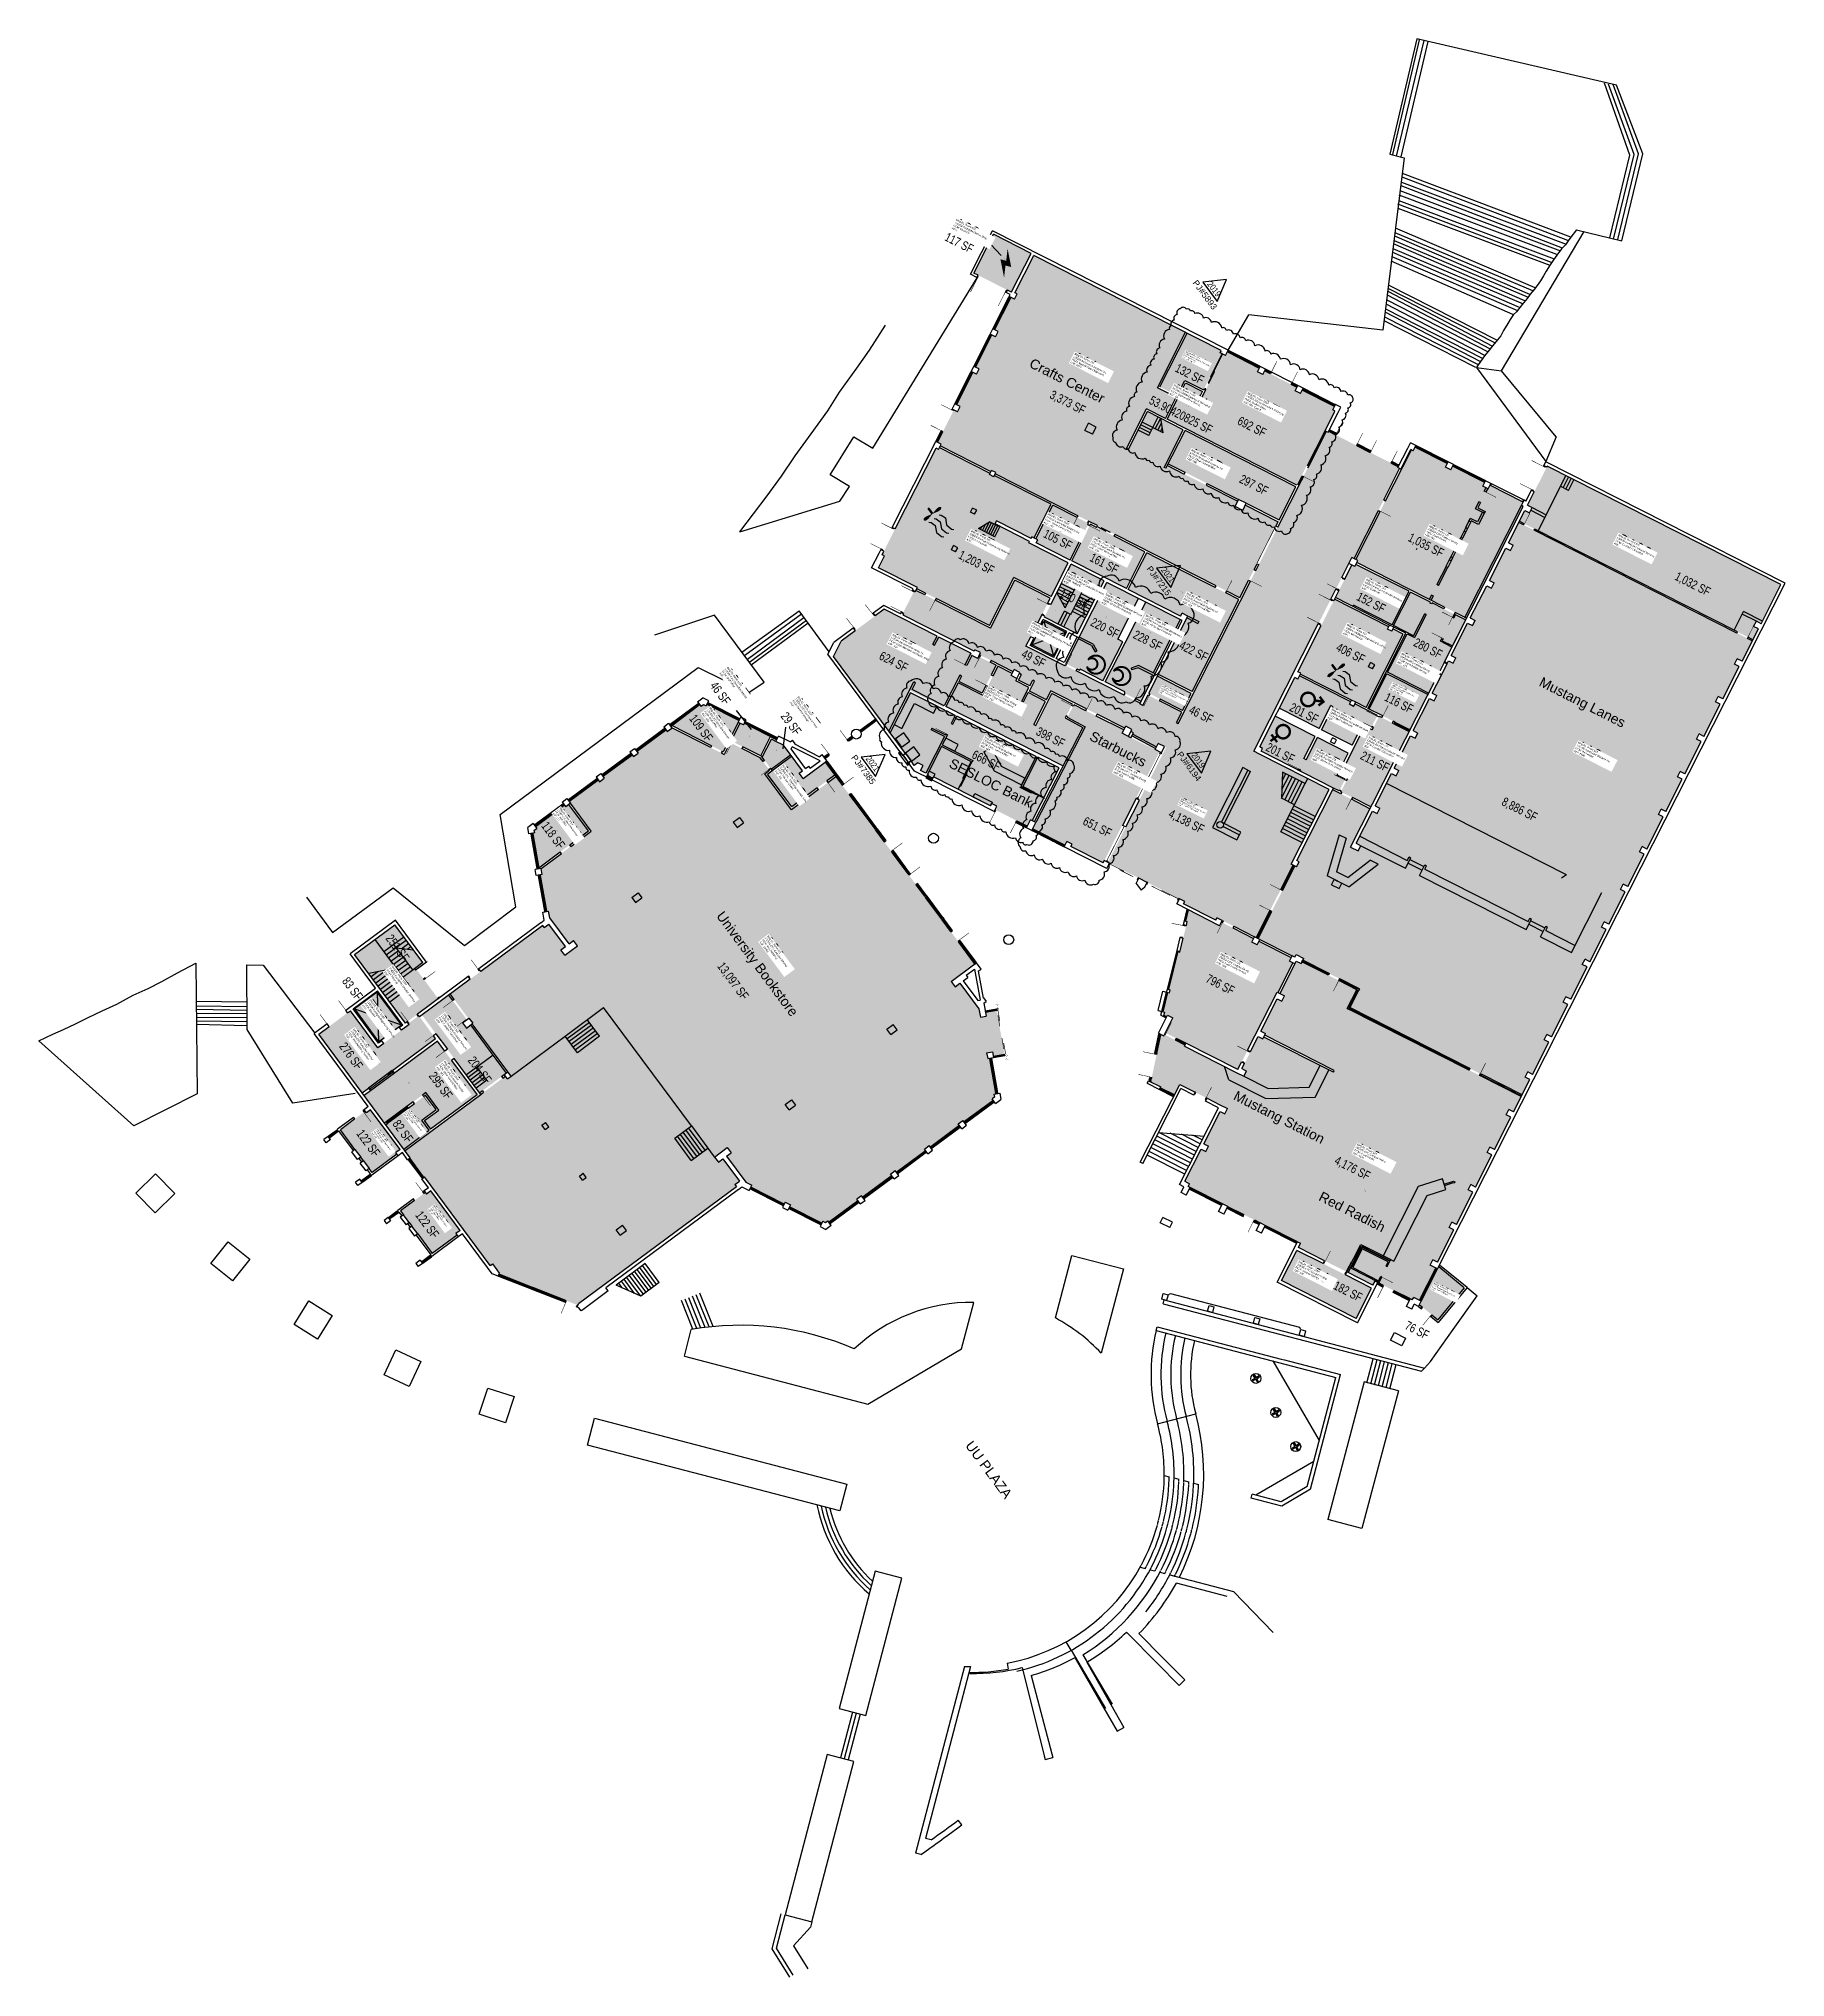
# Model space of a CAD drawing. Header units: inches. Extents: x 69217300 to 69222609, y 27669241 to 27675134.
import ezdxf
from ezdxf.enums import TextEntityAlignment as Align

# ---------------------------------------------------------------- set-up
doc = ezdxf.new("R2010")
doc.units = ezdxf.units.IN
doc.header["$LTSCALE"] = 25
doc.header["$MEASUREMENT"] = 0
doc.linetypes.add('DASHED2', pattern=[0.375, 0.25, -0.125])
doc.layers.get('0').update_dxf_attribs({"linetype": 'CONTINUOUS'})
for name, color, linetype in [('A-DOOR', 2, 'CONTINUOUS'), ('A-FLOR', 3, 'CONTINUOUS'), ('A-GLAZ', 1, 'CONTINUOUS'), ('A-IDEN-ICON', 4, 'CONTINUOUS'), ('A-IDEN-RNUM', 7, 'CONTINUOUS'), ('A-IDEN-SNUM', 4, 'CONTINUOUS'), ('A-IDEN-TEXT', 4, 'CONTINUOUS'), ('A-IDEN-VNUM', 4, 'CONTINUOUS'), ('A-SITE', 3, 'CONTINUOUS'), ('A-WALL', 5, 'CONTINUOUS'), ('AREA-TEXT', 3, 'CONTINUOUS'), ('Rooms-Category-Color', 7, 'CONTINUOUS'), ('Rooms-College-Color', 7, 'CONTINUOUS'), ('Rooms-Department-Color', 7, 'CONTINUOUS'), ('Rooms-Division-Color', 7, 'CONTINUOUS'), ('Rooms-Information', 7, 'CONTINUOUS')]:
    doc.layers.add(name, color=color, linetype=linetype)
doc.layers.add('A-REV', color=1, linetype='CONTINUOUS', true_color=0xff0000)
doc.styles.add('Annotative', font='arial.ttf')
doc.styles.add('Arial', font='arial.ttf')
doc.styles.add('CP_AREA', font='arial.ttf', dxfattribs={"height": 15})
doc.styles.add('CP_ROOMSNUMBER', font='arial.ttf', dxfattribs={"height": 1})
doc.styles.add('CP_ROOMVNUMBER', font='arial.ttf', dxfattribs={"width": 0.85, "height": 0.075})

# ---------------------------------------------------------------- blocks, each defined once
blk = doc.blocks.new('CPELECT')
blk.add_lwpolyline([(0.062, 0.063, 0, 0.03, 0), (0.01, -0.017, 0.03, 0.03, 0), (-0.01, 0.007, 0.03, 0, 0), (-0.062, -0.073, 0.03, 0, 0)], format="xyseb")
blk = doc.blocks.new('CPMECH')
for p, q in [((0.005, 0.025), (0.015, 0.035)), ((0.015, 0.035), (0.045, 0.045)), ((0.015, -0.005), (0.045, 0.005)), ((0.045, 0.045), (0.085, 0.025)), ((0.045, 0.005), (0.085, -0.015)), ((0.085, 0.025), (0.125, 0.035)), ((0.125, 0.035), (0.135, 0.045)), ((0.125, -0.005), (0.135, 0.005)), ((0.005, -0.015), (0.015, -0.005)), ((0.005, -0.055), (0.015, -0.045)), ((0.015, -0.045), (0.045, -0.035)), ((0.045, -0.035), (0.085, -0.055)), ((0.085, -0.015), (0.125, -0.005)), ((0.085, -0.055), (0.125, -0.045)), ((0.125, -0.045), (0.135, -0.035))]:
    blk.add_line(p, q)
at = {"const_width": 0.0075}
blk.add_lwpolyline([(-0.068, -0.007, 1), (-0.062, -0.003, 1)], format="xyb", close=True, dxfattribs=at)
at = {"const_width": 0.015}
blk.add_lwpolyline([(-0.025, -0.005), (-0.065, -0.005)], dxfattribs=at)
for points in [[(-0.025, -0.005, 0, 0.02, 0), (-0.025, 0.035, 0.02, 0.02, 0), (-0.025, 0.055, 0.02, 0, 0), (-0.025, 0.065, 0, 0, 0)], [(-0.025, -0.005, 0, 0.02, 0), (-0.025, -0.045, 0.02, 0.02, 0), (-0.025, -0.065, 0.02, 0, 0), (-0.025, -0.075, 0, 0, 0)]]:
    blk.add_lwpolyline(points, format="xyseb")
blk = doc.blocks.new('CPMEN')
at = {"const_width": 0.015}
blk.add_lwpolyline([(-0.058, -0.02, 1), (0.028, -0.02, 1)], format="xyb", close=True, dxfattribs=at)
for points in [[(0.015, 0.01), (0.055, 0.05)], [(0.055, 0.01), (0.055, 0.05), (0.015, 0.05)]]:
    blk.add_lwpolyline(points, dxfattribs=at)
blk = doc.blocks.new('CPWOMEN')
at = {"const_width": 0.015}
blk.add_lwpolyline([(-0.0375, 0, 1), (0.0475, 0, 1)], format="xyb", close=True, dxfattribs=at)
for points in [[(-0.025, -0.07), (0.035, -0.07)], [(0.005, -0.04), (0.005, -0.1)]]:
    blk.add_lwpolyline(points, dxfattribs=at)
blk = doc.blocks.new('ProjectRev')
at = {"transparency": 16777216}
for p, q in [((0, 0.122), (-0.122, -0.089)), ((0.122, -0.089), (0, 0.122)), ((-0.122, -0.089), (0.122, -0.089))]:
    blk.add_line(p, q, dxfattribs=at)
at = {"transparency": 16777216, "insert": (-0.18, -0.115), "char_height": 0.0625, "attachment_point": 1, "style": 'Arial'}
blk.add_mtext_dynamic_manual_height_columns('PJ#', width=0.24749, gutter_width=0.312, heights=[0], dxfattribs=at)
at = {"transparency": 16777216, "style": 'Arial', "width": 0.75}
blk.add_attdef('YEAR', text='', height=0.0625, dxfattribs=at).set_placement((0, -0.036), align=Align.MIDDLE_CENTER)
at = {"transparency": 16777216, "style": 'Arial'}
blk.add_attdef('PROJECT', text='', height=0.0625, dxfattribs=at).set_placement((-0.028, -0.115), align=Align.TOP_LEFT)
blk = doc.blocks.new('CPBATH')
at = {"const_width": 0.0127}
for points in [[(0.057, 0.017, 0.861492), (-0.055, 0, 1)], [(-0.055, 0, 0.726902), (0.049, -0.034, 1)], [(0.057, 0.017, 0.729002), (-0.008, -0.004, 1)], [(-0.008, -0.004, 0.609468), (0.049, -0.034, 1)]]:
    blk.add_lwpolyline(points, format="xyb", dxfattribs=at)
at = {"const_width": 0.00637}
for points in [[(0.054, 0.015, 1), (0.06, 0.018, 1)], [(0.046, -0.035, 1), (0.051, -0.032, 1)]]:
    blk.add_lwpolyline(points, format="xyb", close=True, dxfattribs=at)

msp = doc.modelspace()

# ---------------------------------------------------------------- hatches: boundary and pattern name
at = {"layer": 'Rooms-Category-Color', "true_color": 0xadadad}
for points in [[(69220244.3, 27674370.2), (69220155.1, 27674415.4), (69220142.6, 27674421.7), (69220202.3, 27674539.5), (69220316.5, 27674481.6), (69220258.1, 27674366.5), (69220256.8, 27674363.9)], [(69220694.4, 27672975.6), (69220702.8, 27672992), (69220726.9, 27672979.8), (69220645.8, 27672819.8), (69220606.2, 27672741.7), (69220550.7, 27672632.3), (69220549.6, 27672630.2), (69220644.2, 27672582.3), (69220661.1, 27672573.7), (69220669.2, 27672569.6), (69220677.2, 27672565.5), (69220767.3, 27672519.9), (69220769.1, 27672519), (69220781.6, 27672512.6), (69220783.3, 27672511.7), (69220779.7, 27672504.6), (69220877.8, 27672454.9), (69220881.5, 27672462), (69220883.2, 27672461.1), (69220896, 27672454.7), (69220897.5, 27672453.9), (69220997.6, 27672403.1), (69221001, 27672401.4), (69221042.6, 27672483.5), (69221075.1, 27672547.7), (69221112.6, 27672621.7), (69221107.3, 27672624.5), (69221222.6, 27672851.9), (69221011.2, 27672959.1), (69220993.3, 27672968.1), (69221227.5, 27673430.1), (69221232.5, 27673440), (69221261, 27673496.1), (69221282.7, 27673539), (69221291.7, 27673556.8), (69221298, 27673553.6), (69221372.1, 27673699.9), (69221388.4, 27673732), (69221436.7, 27673827.5), (69221431.4, 27673830.2), (69221432.8, 27673832.9), (69221220.5, 27673940.5), (69221219.1, 27673937.8), (69221213.8, 27673940.5), (69221151.3, 27673817.2), (69221135, 27673785.1), (69221000.4, 27673519.5), (69220984.1, 27673487.4), (69220763.8, 27673052.8), (69220758.5, 27673055.5), (69220774.4, 27673086.9), (69220706.6, 27673121.3), (69220674.5, 27673137.5), (69220671.8, 27673138.9), (69220655.9, 27673107.5), (69220647, 27673112), (69220647.9, 27673113.8), (69220645.9, 27673114.8), (69220613.8, 27673131.1), (69220453.9, 27673212.1), (69220421.8, 27673228.4), (69220419.5, 27673229.5), (69220418.6, 27673227.7), (69220386.5, 27673244), (69220382.9, 27673245.8), (69220309.8, 27673282.9), (69220300.9, 27673287.4), (69220315.3, 27673315.9), (69220333.4, 27673351.6), (69220349.3, 27673382.8), (69220374.7, 27673433), (69220266.8, 27673487.7), (69220193, 27673342.1), (69220025.3, 27673427.1), (69219993.2, 27673443.4), (69219966.4, 27673456.9), (69219964.4, 27673453), (69219960.8, 27673454.8), (69219926.5, 27673387), (69219930.1, 27673385.2), (69219927.9, 27673380.9), (69220005.5, 27673341.5), (69220073.2, 27673307.2), (69220142.8, 27673271.9), (69220145.3, 27673276.8), (69220163.1, 27673267.8), (69220160, 27673261.5), (69220261.7, 27673210), (69220264.8, 27673216.3), (69220282.7, 27673207.2), (69220281.2, 27673204.4), (69220286.6, 27673201.7), (69220277.8, 27673184.4), (69220312.6, 27673166.7), (69220321.4, 27673184), (69220326.7, 27673181.3), (69220311.4, 27673151.2), (69220363.2, 27673124.9), (69220376.7, 27673151.7), (69220485.2, 27673096.7), (69220517.3, 27673080.4), (69220600.9, 27673038.1), (69220604.1, 27673044.3), (69220623, 27673034.7), (69220619.7, 27673028.2), (69220627.6, 27673024.1), (69220621.7, 27673012.5)], [(69219870.5, 27673561.9), (69219863.3, 27673565.5), (69219868.8, 27673576.2), (69219903.1, 27673644), (69219913.5, 27673664.5), (69220027.4, 27673889.3), (69220034.6, 27673885.7), (69220035.5, 27673887.4), (69220037.3, 27673891), (69220192.1, 27673812.6), (69220190.2, 27673809), (69220202.7, 27673802.7), (69220204.5, 27673806.2), (69220377.1, 27673718.8), (69220325.1, 27673616.2), (69220318.9, 27673619.4), (69220316.4, 27673614.4), (69220211.2, 27673667.8), (69220207.1, 27673659.8), (69220312.3, 27673606.4), (69220309.9, 27673601.5), (69220429.4, 27673540.9), (69220428.5, 27673539.1), (69220410.4, 27673503.5), (69220377.4, 27673438.4), (69220268.6, 27673493.5), (69220265, 27673495.3), (69220264.1, 27673495.8), (69220190.3, 27673350.2), (69220028, 27673432.4), (69219995.9, 27673448.7), (69219969.1, 27673462.3), (69219970.9, 27673465.8), (69219852.3, 27673526), (69219861.9, 27673544.9), (69219868.2, 27673557.4), (69219870.5, 27673561.9), (69219868.2, 27673557.4), (69219861.9, 27673544.9), (69219852.3, 27673526), (69219861.9, 27673544.9), (69219868.2, 27673557.4)], [(69221829.3, 27673723.8), (69221825.2, 27673715.8), (69221829.3, 27673723.8), (69221846, 27673756.8), (69221884, 27673831.7), (69221885.3, 27673834.4), (69222018.3, 27673767.1), (69222119.9, 27673715.5), (69222246.6, 27673651.3), (69222462.5, 27673541.9), (69222595.4, 27673474.6), (69222585.9, 27673455.8), (69222535.2, 27673355.9), (69222521, 27673363.2), (69222512.8, 27673347.1), (69222527.1, 27673339.9), (69222510.6, 27673307.3), (69222496.1, 27673314.7), (69222464, 27673330.9), (69221847.6, 27673643.3), (69221815.5, 27673659.6), (69221800.6, 27673667.2), (69221817.1, 27673699.7), (69221831.4, 27673692.5), (69221834.1, 27673697.8), (69221836.8, 27673703.2), (69221839.5, 27673708.6), (69221825.2, 27673715.8)], [(69220456.7, 27673325), (69220538.2, 27673485.8), (69220438.3, 27673536.4), (69220437.4, 27673534.6), (69220419.3, 27673498.9), (69220356.8, 27673375.6)], [(69220462, 27673313.3), (69220491.6, 27673371.8), (69220503.6, 27673395.4), (69220547.1, 27673481.3), (69220642.8, 27673432.8), (69220580, 27673308.8), (69220594.9, 27673301.2), (69220534.7, 27673182.4), (69220466, 27673217.2), (69220464.2, 27673213.6), (69220422.2, 27673234.8)], [(69221413.7, 27673352.6), (69221296.7, 27673411.9), (69221294.9, 27673408.3), (69221241.4, 27673435.4), (69221291.6, 27673534.4), (69221300.5, 27673529.9), (69221303.7, 27673536.2), (69221465.2, 27673454.3)], [(69221412.6, 27673333), (69221400.1, 27673339.3), (69221403.7, 27673346.4), (69221238.7, 27673430.1), (69221236.4, 27673425.6), (69221127, 27673209.8), (69221136, 27673205.2), (69221134.6, 27673202.6), (69221290.7, 27673123.4), (69221303.2, 27673117.1), (69221334.8, 27673101.1), (69221447.9, 27673324.1), (69221416.2, 27673340.1)], [(69220342.4, 27673347.1), (69220324.3, 27673311.4), (69220313.4, 27673290), (69220385.7, 27673253.4), (69220425.5, 27673331.9), (69220353.2, 27673368.5)], [(69220650.6, 27673119.1), (69220600, 27673144.8), (69220601.8, 27673148.3), (69220541.8, 27673178.7), (69220602, 27673297.6), (69220664.9, 27673421.6), (69220770.1, 27673368.2), (69220685, 27673200.3), (69220690.4, 27673197.6), (69220680.9, 27673178.9)], [(69220803.3, 27673144), (69220700.8, 27673196), (69220674.5, 27673144.3), (69220677.2, 27673142.9), (69220709.3, 27673126.6), (69220777.1, 27673092.3)], [(69221126.9, 27673187.4), (69221118, 27673191.9), (69221070.7, 27673098.7), (69221192.1, 27673037.2), (69221227.3, 27673106.8), (69221234.5, 27673103.2), (69221199.2, 27673033.6), (69221292.9, 27672986.1), (69221327, 27673053.5), (69221351.1, 27673041.3), (69221352, 27673043.1), (69221368.2, 27673075.2), (69221369.1, 27673077), (69221300.5, 27673111.8), (69221296.9, 27673104.6), (69221284.4, 27673111), (69221288, 27673118.1), (69221131.9, 27673197.2)], [(69221015.7, 27672968), (69221020.2, 27672976.9), (69221011.3, 27672981.4), (69221058.5, 27673074.6), (69221179.9, 27673013.1), (69221145.7, 27672945.8), (69221152.9, 27672942.2), (69221187, 27673009.5), (69221280.6, 27672962.1), (69221247, 27672895.6), (69221271, 27672883.4), (69221270.1, 27672881.6), (69221253.9, 27672849.5), (69221253, 27672847.7), (69221236, 27672856.3), (69221235.1, 27672856.8), (69221128.1, 27672911)], [(69221353.7, 27673033.2), (69221357.3, 27673040.4), (69221373.6, 27673072.5), (69221374.5, 27673074.2), (69221382.5, 27673070.2), (69221414.6, 27673053.9), (69221465.5, 27673028.1), (69221464.1, 27673025.5), (69221461.9, 27673021), (69221349.3, 27672798.9), (69221293.1, 27672827.4), (69221261, 27672843.7), (69221258.3, 27672845), (69221259.2, 27672846.8), (69221275.5, 27672878.9), (69221279.1, 27672886), (69221256.8, 27672897.3), (69221331.4, 27673044.5)], [(69219719.6, 27672895.8), (69219690.5, 27672935.1), (69219623.6, 27672885.5), (69219611.7, 27672901.6), (69219621.3, 27672908.7), (69219588.6, 27672952.8), (69219515.2, 27672898.4), (69219589, 27672798.9)], [(69218314.9, 27672390.7), (69218314.9, 27672390.7), (69218260.3, 27672350.2), (69218281.7, 27672321.3), (69218296, 27672302), (69218414.8, 27672141.7), (69218419.6, 27672145.3), (69218451.8, 27672169.1), (69218469.4, 27672182.2), (69218514.4, 27672215.6), (69218448.5, 27672304.5), (69218445.3, 27672302.2), (69218441.7, 27672307), (69218467.4, 27672326), (69218418.1, 27672392.5), (69218403.8, 27672411.8), (69218382.4, 27672440.7), (69218321.3, 27672395.4), (69218321.3, 27672395.4)], [(69218332.9, 27672081), (69218255.5, 27672185.4), (69218329.4, 27672240.2), (69218406.8, 27672135.8), (69218397.1, 27672128.6), (69218342.5, 27672088.1)], [(69218679.7, 27671959.1), (69218650.8, 27671937.6), (69218640.3, 27671929.9), (69218563, 27672034.1), (69218529, 27672080), (69218464.9, 27672166.4), (69218470.6, 27672170.6), (69218481.8, 27672179), (69218542.9, 27672224.2), (69218546.1, 27672226.6), (69218601.2, 27672152.3), (69218598, 27672149.9), (69218588.3, 27672142.7), (69218600.2, 27672126.7), (69218609.9, 27672133.8), (69218613.1, 27672136.2), (69218721.5, 27671990), (69218697.4, 27671972.2)]]:
    msp.add_hatch(color=253, dxfattribs=at).paths.add_polyline_path(points)
at = {"layer": 'Rooms-Category-Color', "true_color": 0xe3f498}
msp.add_hatch(color=61, dxfattribs=at).paths.add_polyline_path([(69220959.8, 27673700.4), (69220967.9, 27673716.4), (69221067.8, 27673665.8), (69221008.6, 27673549), (69220995, 27673522.2), (69220978.7, 27673490.1), (69220950.7, 27673434.8), (69220911.2, 27673454.8), (69220879.1, 27673471.1), (69220490.9, 27673667.8), (69220458.8, 27673684.1), (69220207.3, 27673811.6), (69220209.1, 27673815.2), (69220196.6, 27673821.5), (69220194.8, 27673817.9), (69220040, 27673896.4), (69220041.8, 27673899.9), (69220042.7, 27673901.7), (69220032, 27673907.1), (69220081.7, 27674005.3), (69220092.4, 27673999.8), (69220093.4, 27674001.6), (69220099.7, 27674014.1), (69220100.6, 27674015.9), (69220089.9, 27674021.3), (69220139.6, 27674119.4), (69220150.3, 27674114), (69220151.2, 27674115.8), (69220153.5, 27674120.2), (69220155.3, 27674123.8), (69220157.6, 27674128.3), (69220158.5, 27674130.1), (69220147.8, 27674135.5), (69220197.5, 27674233.6), (69220208.2, 27674228.2), (69220209.1, 27674230), (69220215.4, 27674242.4), (69220216.3, 27674244.2), (69220205.6, 27674249.7), (69220255.3, 27674347.8), (69220266.1, 27674342.3), (69220267, 27674344.1), (69220269.2, 27674348.6), (69220271, 27674352.2), (69220273.3, 27674356.6), (69220274.2, 27674358.4), (69220267.1, 27674362), (69220324.5, 27674475.3), (69220785.6, 27674241.6), (69220765.7, 27674202.3), (69220749.5, 27674170.2), (69220700.2, 27674073), (69220757.3, 27674044.1), (69220724.7, 27673979.8), (69220667.6, 27674008.8), (69220606.8, 27673888.8), (69220612.2, 27673886.1), (69220670.3, 27674000.7), (69220779.1, 27673945.5), (69220721, 27673830.9), (69220726.3, 27673828.2), (69220730.6, 27673836.7), (69220781.5, 27673810.9), (69220944.7, 27673728.2), (69220936.6, 27673712.1)])
at = {"layer": 'Rooms-Category-Color', "true_color": 0xfa9ba3}
for points in [[(69220840.5, 27674066.7), (69220783.4, 27674095.6), (69220760, 27674049.4), (69220708.2, 27674075.6), (69220791, 27674238.9), (69220899.9, 27674183.4)], [(69221233.3, 27674005.7), (69221235.1, 27674004.8), (69221238.7, 27674003), (69221145.9, 27673819.9), (69221129.6, 27673787.8), (69221124.3, 27673777.3), (69220884.4, 27673898.9), (69220820.2, 27673931.5), (69220787.1, 27673948.2), (69220830.9, 27674034.6), (69220901.5, 27674173.9), (69220905.1, 27674172), (69220906.9, 27674171.1), (69220912.3, 27674181.8), (69221010.4, 27674132.1), (69221005, 27674121.4), (69221006.8, 27674120.5), (69221011.2, 27674118.3), (69221014.8, 27674116.4), (69221019.3, 27674114.2), (69221021.1, 27674113.3), (69221026.5, 27674124), (69221124.6, 27674074.3), (69221119.2, 27674063.5), (69221121, 27674062.6), (69221133.4, 27674056.3), (69221135.2, 27674055.4), (69221140.6, 27674066.1), (69221238.8, 27674016.4)], [(69220830.9, 27674034.6), (69220787.1, 27673948.2), (69220730.1, 27673977.1), (69220786, 27674087.6), (69220837.8, 27674061.3), (69220825.5, 27674037.1)], [(69221343.8, 27673096.6), (69221468.2, 27673033.5), (69221522.4, 27673140.5), (69221398, 27673203.6)], [(69219429.2, 27673061.6), (69219380.9, 27672966.3), (69219224.7, 27673046), (69219309.6, 27673109), (69219313.2, 27673104.2), (69219320.6, 27673109.6), (69219328.3, 27673105.7), (69219331.1, 27673111.3)], [(69219404.6, 27672999.8), (69219431.7, 27673053.3), (69219442.4, 27673047.9), (69219445.1, 27673053.2), (69219524.4, 27673013), (69219494.6, 27672954.2)], [(69218911.6, 27672806.4), (69218971.2, 27672725.9), (69218820, 27672613.8), (69218801.6, 27672718.6), (69218808, 27672719.8), (69218806.4, 27672728.4), (69218813.6, 27672733.7), (69218810, 27672738.5), (69218898.4, 27672804), (69218901.9, 27672799.2), (69218911.6, 27672806.4)], [(69218475.5, 27671922.2), (69218355, 27671832.8), (69218409.8, 27671758.9), (69218486.9, 27671816.1), (69218464.3, 27671846.6), (69218507.7, 27671878.8), (69218488.5, 27671904.7)], [(69218260.1, 27671849.6), (69218216.9, 27671817.6), (69218313.4, 27671687.4), (69218388.9, 27671743.4), (69218385.4, 27671748.3), (69218398.2, 27671757.8), (69218308.9, 27671878.3), (69218296, 27671868.8), (69218292.4, 27671873.6), (69218289, 27671871)], [(69218475.3, 27671627), (69218478.9, 27671622.1), (69218491.7, 27671631.7), (69218581, 27671511.2), (69218568.2, 27671501.7), (69218571.8, 27671496.8), (69218496.3, 27671440.9), (69218399.8, 27671571), (69218442.5, 27671602.7), (69218471.4, 27671624.1)]]:
    msp.add_hatch(color=241, dxfattribs=at).paths.add_polyline_path(points)
at = {"layer": 'Rooms-Category-Color', "true_color": 0xfbafa2}
for points in [[(69220816.3, 27673800), (69220947.4, 27673733.5), (69220970.6, 27673721.8), (69221070.5, 27673671.2), (69221121.6, 27673771.9), (69220881.7, 27673893.6), (69220817.4, 27673926.1), (69220784.4, 27673942.8), (69220733.4, 27673842), (69220784.2, 27673816.3)], [(69220488.2, 27673662.5), (69220456.1, 27673678.8), (69220382.5, 27673716.1), (69220330.5, 27673613.5), (69220336.7, 27673610.3), (69220332.2, 27673601.4), (69220433.9, 27673549.9), (69220434.8, 27673549.4), (69220472.9, 27673624.5), (69220489.2, 27673656.7), (69220491.3, 27673660.9)], [(69220494.5, 27673653.9), (69220478.2, 27673621.8), (69220440.2, 27673546.7), (69220516, 27673508.3), (69220519.5, 27673506.5), (69220551.6, 27673490.2), (69220606.1, 27673462.6), (69220662.6, 27673574.1), (69220496.7, 27673658.2)], [(69220908.5, 27673449.4), (69220876.4, 27673465.7), (69220737.5, 27673536.1), (69220667.9, 27673571.4), (69220641, 27673518.3), (69220611.4, 27673459.9), (69220681, 27673424.6), (69220771.1, 27673379), (69220775.6, 27673387.9), (69220793.4, 27673378.8), (69220703.5, 27673201.3), (69220806, 27673149.3), (69220948, 27673429.4)], [(69219912.7, 27672990.9), (69219888.2, 27673023.9), (69219950, 27673146), (69220028.5, 27673106.2), (69220401.4, 27672917.2), (69220320, 27672756.7), (69220314.7, 27672759.4), (69220305.2, 27672740.6), (69220207.1, 27672790.4), (69220212.5, 27672801.1), (69220196.4, 27672809.2), (69220192.8, 27672802.1), (69220048.3, 27672875.3), (69220032.2, 27672883.4), (69219996.6, 27672901.5), (69219980.5, 27672909.7), (69219988.2, 27672924.8), (69219986.4, 27672925.7), (69219973.9, 27672932.1), (69219972.1, 27672933), (69219961.4, 27672924.9), (69219950.8, 27672939.5), (69219932.9, 27672963.6), (69219913.9, 27672989.3)], [(69218547.9, 27672037.8), (69218526.8, 27672067), (69218512.4, 27672086.4), (69218289.5, 27671921.2), (69218351.5, 27671837.6), (69218476.8, 27671930.6), (69218516.1, 27671877.5), (69218472.7, 27671845.4), (69218491.7, 27671819.7), (69218553.3, 27671865.4), (69218592.7, 27671894.5), (69218632.4, 27671923.9)]]:
    msp.add_hatch(color=21, dxfattribs=at).paths.add_polyline_path(points)
at = {"layer": 'Rooms-Category-Color', "true_color": 0xffe090}
for points in [[(69221309.6, 27673547.8), (69221306.4, 27673541.5), (69221640, 27673372.4), (69221753, 27673595.4), (69221755.7, 27673600.8), (69221812.2, 27673712.3), (69221806.9, 27673715), (69221812.3, 27673725.7), (69221811.4, 27673726.1), (69221711.5, 27673776.8), (69221706.1, 27673766.1), (69221704.3, 27673767), (69221691.8, 27673773.3), (69221690, 27673774.2), (69221695.5, 27673784.9), (69221648.2, 27673808.9), (69221644.6, 27673810.7), (69221597.3, 27673834.6), (69221591.9, 27673823.9), (69221590.1, 27673824.8), (69221577.6, 27673831.2), (69221575.9, 27673832.1), (69221581.3, 27673842.8), (69221483.2, 27673892.5), (69221477.7, 27673881.8), (69221476, 27673882.7), (69221472.4, 27673884.5), (69221393.7, 27673729.3), (69221377.5, 27673697.2), (69221303.3, 27673550.9)], [(69222494.3, 27673311.1), (69222462.2, 27673327.4), (69221845.8, 27673639.8), (69221813.7, 27673656), (69221798.8, 27673663.6), (69221767.4, 27673601.6), (69221781.6, 27673594.4), (69221773.5, 27673578.3), (69221759.2, 27673585.6), (69221709.5, 27673487.4), (69221723.8, 27673480.2), (69221715.6, 27673464.2), (69221701.3, 27673471.4), (69221651.6, 27673373.3), (69221665.9, 27673366), (69221657.8, 27673350), (69221643.5, 27673357.2), (69221593.8, 27673259.1), (69221608, 27673251.9), (69221599.9, 27673235.8), (69221585.6, 27673243), (69221581.5, 27673235), (69221563.5, 27673199.3), (69221535.9, 27673144.9), (69221550.2, 27673137.7), (69221542, 27673121.6), (69221527.7, 27673128.9), (69221478, 27673030.7), (69221492.3, 27673023.5), (69221484.2, 27673007.5), (69221469.9, 27673014.7), (69221420.2, 27672916.6), (69221434.4, 27672909.3), (69221426.3, 27672893.3), (69221412, 27672900.5), (69221362.3, 27672802.4), (69221376.6, 27672795.2), (69221368.4, 27672779.1), (69221354.1, 27672786.3), (69221304.4, 27672688.2), (69221318.7, 27672681), (69221310.6, 27672664.9), (69221287.4, 27672676.7), (69221346.6, 27672793.5), (69221290.4, 27672822), (69221258.3, 27672838.3), (69221233.3, 27672851), (69221124.4, 27672636), (69221131.5, 27672632.4), (69221123.3, 27672616.3), (69221118, 27672619), (69221080.5, 27672545), (69221047.9, 27672480.8), (69221006.3, 27672398.7), (69221009.9, 27672396.9), (69221109.8, 27672346.3), (69221111.6, 27672345.4), (69221117.8, 27672342.2), (69221121, 27672348.4), (69221121.9, 27672350.2), (69221145.1, 27672338.5), (69221142.4, 27672333.1), (69221222.9, 27672292.3), (69221255, 27672276.1), (69221314.5, 27672245.9), (69221285.6, 27672188.8), (69221650.4, 27672003.9), (69221682.5, 27671987.6), (69221809.2, 27671923.4), (69221832.7, 27671969.8), (69221818.4, 27671977), (69221826.6, 27671993.1), (69221840.8, 27671985.9), (69221890.6, 27672084), (69221876.3, 27672091.2), (69221884.4, 27672107.3), (69221898.7, 27672100), (69221948.4, 27672198.1), (69221934.2, 27672205.4), (69221942.3, 27672221.4), (69221956.6, 27672214.2), (69222006.3, 27672312.3), (69221992, 27672319.5), (69222000.2, 27672335.6), (69222014.4, 27672328.4), (69222064.2, 27672426.5), (69222049.9, 27672433.7), (69222058, 27672449.8), (69222072.3, 27672442.5), (69222122, 27672540.7), (69222107.8, 27672547.9), (69222115.9, 27672563.9), (69222130.2, 27672556.7), (69222179.9, 27672654.8), (69222165.6, 27672662.1), (69222173.8, 27672678.1), (69222188, 27672670.9), (69222237.8, 27672769), (69222223.5, 27672776.2), (69222231.6, 27672792.3), (69222245.9, 27672785.1), (69222295.6, 27672883.2), (69222281.4, 27672890.4), (69222289.5, 27672906.5), (69222303.8, 27672899.2), (69222353.5, 27672997.4), (69222339.2, 27673004.6), (69222347.4, 27673020.6), (69222361.6, 27673013.4), (69222411.4, 27673111.5), (69222397.1, 27673118.8), (69222405.2, 27673134.8), (69222419.5, 27673127.6), (69222469.2, 27673225.7), (69222455, 27673232.9), (69222463.1, 27673249), (69222477.4, 27673241.8), (69222508.8, 27673303.7)], [(69221469.7, 27673452), (69221637.3, 27673367.1), (69221635.5, 27673363.5), (69221634.6, 27673361.7), (69221618.3, 27673329.6), (69221597.4, 27673288.4), (69221596.1, 27673285.9), (69221594.3, 27673282.3), (69221584.8, 27673263.6), (69221583.9, 27673261.8), (69221581.2, 27673256.5), (69221572.6, 27673239.5), (69221555.4, 27673205.6), (69221553.6, 27673202.1), (69221524.7, 27673145), (69221400.3, 27673208), (69221461.3, 27673328.5), (69221418.1, 27673350.4)], [(69220273.6, 27673189.4), (69220269.7, 27673181.7), (69220309.9, 27673161.4), (69220303.4, 27673148.5), (69220360.5, 27673119.6), (69220325.1, 27673049.4), (69220330.4, 27673046.7), (69220379.5, 27673143.5), (69220442.4, 27673111.7), (69220419.9, 27673069.3), (69220473.4, 27673040.6), (69220413, 27672923.6), (69220057.6, 27673103.8), (69220094.1, 27673175.8), (69220170.4, 27673137.1), (69220215.7, 27673226.6), (69220259, 27673204.7), (69220255.8, 27673198.4)], [(69220706.7, 27672966.5), (69220535.3, 27672628.5), (69220437.2, 27672678.2), (69220440.8, 27672685.3), (69220424.8, 27672693.5), (69220419.3, 27672682.8), (69220321.2, 27672732.5), (69220481, 27673042.2), (69220426.6, 27673071.3), (69220447.2, 27673109.6), (69220459.6, 27673102.9), (69220491.8, 27673086.7), (69220598.2, 27673032.7), (69220593.2, 27673022.8)], [(69220109.3, 27671845.8), (69220111.1, 27671843.4), (69220112.9, 27671841), (69220201.3, 27671906.5), (69220197.7, 27671911.3), (69220199.3, 27671912.5), (69220205.1, 27671916.8), (69220203.6, 27671925.3), (69220209.7, 27671926.4), (69220190.6, 27672034.7), (69220184.5, 27672033.6), (69220181.4, 27672051.3), (69220199.1, 27672054.5), (69220201.5, 27672040.7), (69220235.4, 27672046.6), (69220211.7, 27672181.1), (69220177.8, 27672175.1), (69220179.9, 27672163.2), (69220162.2, 27672160.1), (69220157.7, 27672185.3), (69220100.2, 27672262.9), (69220085.7, 27672252.2), (69220073.8, 27672268.3), (69220137.5, 27672315.5), (69220145.5, 27672321.4), (69219723.2, 27672890.9), (69219660.1, 27672844.2), (69219587.7, 27672790.5), (69219506.8, 27672899.6), (69219521.2, 27672910.3), (69219493.3, 27672948.1), (69219401.9, 27672994.4), (69219383.5, 27672958.2), (69219342.5, 27672979.2), (69219224.1, 27673039.6), (69219224.8, 27673038.6), (69219223.3, 27673037.5), (69219212.1, 27673029.2), (69219210.4, 27673027.9), (69219206.8, 27673032.7), (69219118.4, 27672967.2), (69219122, 27672962.4), (69219120.5, 27672961.3), (69219109.3, 27672953), (69219107.6, 27672951.7), (69219104, 27672956.5), (69219015.6, 27672891), (69219019.2, 27672886.2), (69219017.7, 27672885.1), (69219009.6, 27672879), (69219004.7, 27672875.4), (69219001.2, 27672880.3), (69218912.8, 27672814.7), (69218916.4, 27672809.9), (69218979.6, 27672724.7), (69218826.8, 27672611.4), (69218829.9, 27672593.7), (69218824, 27672592.6), (69218843.7, 27672480.9), (69218846.5, 27672481.4), (69218849.8, 27672482), (69218853.4, 27672461.9), (69218912, 27672382.8), (69218925.7, 27672392.9), (69218937.6, 27672376.9), (69218899, 27672348.3), (69218887.1, 27672364.3), (69218900.8, 27672374.5), (69218850.5, 27672442.3), (69218836.8, 27672432.2), (69218835, 27672434.6), (69218832, 27672438.6), (69218799.9, 27672414.8), (69218795.1, 27672411.2), (69218645.7, 27672300.5), (69218643.7, 27672299), (69218642.5, 27672298.1), (69218637.7, 27672294.5), (69218611.5, 27672275.1), (69218592.7, 27672261.1), (69218550.9, 27672230.2), (69218606, 27672155.9), (69218607.5, 27672157), (69218619.5, 27672141), (69218617.9, 27672139.8), (69218726.3, 27671993.6), (69218735.8, 27671980.7), (69218731, 27671977.2), (69218724.6, 27671972.4), (69218718.6, 27671980.4), (69218683.3, 27671954.2), (69218654.4, 27671932.8), (69218413.4, 27671754.1), (69218472.6, 27671674.2), (69218517, 27671614.3), (69218519.4, 27671611.1), (69218672.5, 27671404.7), (69218679.8, 27671410.1), (69218693.8, 27671391.2), (69218700.7, 27671381.9), (69218699.2, 27671378.1), (69218800.5, 27671338.3), (69218802.3, 27671337.6), (69218938.9, 27671284), (69218940.4, 27671287.8), (69218956.4, 27671299.6), (69218959.6, 27671302), (69219003.2, 27671334.3), (69219006.4, 27671336.7), (69219129.5, 27671428), (69219131.9, 27671429.7), (69219200.6, 27671480.7), (69219205.4, 27671484.2), (69219284.6, 27671543), (69219287.8, 27671545.4), (69219384.2, 27671616.9), (69219389.1, 27671620.4), (69219421.1, 27671644.2), (69219418.1, 27671648.2), (69219416.4, 27671650.6), (69219430, 27671660.8), (69219379.7, 27671728.6), (69219366, 27671718.5), (69219354.1, 27671734.6), (69219392.7, 27671763.2), (69219404.6, 27671747.1), (69219390.9, 27671737), (69219449.6, 27671657.9), (69219468, 27671648.5), (69219466.4, 27671645.6), (69219464.9, 27671643.1), (69219566.1, 27671591.8), (69219568.8, 27671597.2), (69219570.6, 27671596.3), (69219583.1, 27671589.9), (69219584.9, 27671589), (69219582.1, 27671583.5), (69219680.2, 27671533.7), (69219683, 27671539.3), (69219684.6, 27671538.5), (69219690.7, 27671535.4), (69219696.5, 27671539.7), (69219698.1, 27671540.8), (69219701.6, 27671536), (69219790, 27671601.5), (69219786.4, 27671606.4), (69219788, 27671607.6), (69219799.3, 27671615.9), (69219800.9, 27671617.1), (69219804.5, 27671612.3), (69219892.8, 27671677.8), (69219889.2, 27671682.6), (69219890.9, 27671683.8), (69219902.1, 27671692.1), (69219903.7, 27671693.3), (69219907.3, 27671688.5), (69219995.6, 27671754), (69219992.1, 27671758.8), (69219993.7, 27671760), (69220004.9, 27671768.4), (69220006.5, 27671769.6), (69220010.1, 27671764.7), (69220098.5, 27671830.3), (69220094.9, 27671835.1), (69220096.5, 27671836.3), (69220107.7, 27671844.6)], [(69220944.7, 27672000.6), (69220786.8, 27672080.6), (69220724.4, 27672112.2), (69220747.3, 27672157.5), (69220731.3, 27672165.6), (69220729, 27672161.2), (69220720.4, 27672165.6), (69220722.8, 27672175.2), (69220717.9, 27672176.4), (69220732.4, 27672234.7), (69220737.3, 27672233.4), (69220739.7, 27672243.2), (69220734.8, 27672244.4), (69220763.7, 27672360.2), (69220768.2, 27672357.8), (69220778.7, 27672400), (69220788.4, 27672438.8), (69220791.3, 27672450.4), (69220786.4, 27672451.6), (69220794.9, 27672485.7), (69220875.1, 27672445), (69220887.8, 27672438.6), (69220889.4, 27672437.8), (69220894.8, 27672448.5), (69220992.9, 27672398.8), (69220987.5, 27672388.1), (69220989.5, 27672387.1), (69221001.8, 27672380.9), (69221003.5, 27672379.9), (69221009, 27672390.7), (69221107.1, 27672340.9), (69221101.7, 27672330.2), (69221103.4, 27672329.3), (69221109.7, 27672326.1), (69221112.4, 27672324.8), (69221066.7, 27672234.7), (69221064, 27672236.1), (69220974.5, 27672059.4), (69220956.4, 27672023.8)], [(69221238.2, 27671997.6), (69221169.8, 27672032.2), (69221105.6, 27672064.8), (69221026.6, 27672104.8), (69221029.4, 27672110.1), (69221015.1, 27672117.4), (69221064.8, 27672215.5), (69221079.1, 27672208.2), (69221087.2, 27672224.3), (69221072.1, 27672232), (69221117.7, 27672322.1), (69221121.8, 27672330.1), (69221137, 27672322.4), (69221139.7, 27672327.8), (69221220.2, 27672287), (69221252.3, 27672270.7), (69221306.5, 27672243.2), (69221277.5, 27672186.1), (69221637, 27672004), (69221806.5, 27671918.1), (69221783, 27671871.7), (69221768.7, 27671878.9), (69221760.6, 27671862.9), (69221767.7, 27671859.2), (69221774.8, 27671855.6), (69221725.1, 27671757.5), (69221710.8, 27671764.7), (69221708.1, 27671759.4), (69221702.7, 27671748.7), (69221717, 27671741.5), (69221667.2, 27671643.3), (69221653, 27671650.6), (69221644.8, 27671634.5), (69221659.1, 27671627.3), (69221609.4, 27671529.2), (69221595.1, 27671536.4), (69221587, 27671520.3), (69221601.2, 27671513.1), (69221551.5, 27671415), (69221537.2, 27671422.2), (69221529.1, 27671406.2), (69221546.9, 27671397.1), (69221497.2, 27671299), (69221479.4, 27671308), (69221475.3, 27671300), (69221470.8, 27671302.3), (69221372.7, 27671352), (69221370.9, 27671352.9), (69221362, 27671357.4), (69221359.3, 27671352.1), (69221355.7, 27671344.9), (69221353.9, 27671345.9), (69221276.3, 27671385.2), (69221208.5, 27671419.5), (69221130.9, 27671458.9), (69221129.1, 27671459.8), (69221135.4, 27671472.3), (69221124.7, 27671477.7), (69221028.4, 27671526.5), (69221026.6, 27671527.4), (69221014.1, 27671533.7), (69221012.4, 27671534.7), (69220914.2, 27671584.4), (69220912.5, 27671585.3), (69220900, 27671591.6), (69220898.2, 27671592.5), (69220800.1, 27671642.2), (69220793.8, 27671645.4), (69220797.9, 27671653.4), (69220783.6, 27671660.7), (69220833.3, 27671758.8), (69220847.6, 27671751.6), (69220855.8, 27671767.6), (69220841.5, 27671774.8), (69220891.2, 27671873), (69220905.5, 27671865.7), (69220913.6, 27671881.8), (69220890.4, 27671893.5), (69220851.2, 27671913.4), (69220815.5, 27671931.5), (69220768.2, 27671955.5), (69220752, 27671923.4), (69220709.1, 27671945.1), (69220710.5, 27671947.7), (69220680.4, 27671963), (69220711.1, 27672107.8), (69220719.8, 27672103.3), (69220721.7, 27672106.9), (69220784.1, 27672075.2), (69220782.3, 27672071.7), (69220940.2, 27671991.7), (69220963.4, 27671979.9), (69220971.5, 27671996), (69220957.2, 27672003.2), (69220965.4, 27672019.2), (69220983.4, 27672054.9), (69221006.9, 27672101.3), (69221021.2, 27672094.1), (69221023.9, 27672099.4), (69221102.9, 27672059.4), (69221167.1, 27672026.9), (69221235.4, 27671992.2)], [(69218455.3, 27672164.3), (69218423.2, 27672140.5), (69218425.6, 27672137.3), (69218403.1, 27672120.6), (69218348.5, 27672080.1), (69218334, 27672069.4), (69218330.8, 27672067), (69218328.4, 27672070.2), (69218324.9, 27672075), (69218247.4, 27672179.4), (69218239, 27672173.2), (69218161.9, 27672116), (69218151, 27672108), (69218283.2, 27671929.7), (69218505.9, 27672094.9), (69218457.7, 27672161.1)]]:
    msp.add_hatch(color=41, dxfattribs=at).paths.add_polyline_path(points)
at = {"layer": 'Rooms-Category-Color', "true_color": 0xe3c5e1}
for points in [[(69219947.4, 27673154), (69219884.2, 27673029.3), (69219715.7, 27673256.6), (69219733, 27673290.7), (69219739.2, 27673302.9), (69219781.5, 27673334.3), (69219842.6, 27673379.5), (69219870, 27673400.1), (69220001.4, 27673333.5), (69220030.8, 27673318.6), (69220069.2, 27673299.2), (69220138.7, 27673263.9), (69220136.3, 27673259), (69220154.1, 27673250), (69220157.3, 27673256.2), (69220170.9, 27673249.3), (69220210.4, 27673229.3), (69220167.3, 27673144.3), (69220096.3, 27673180.2), (69220099.7, 27673186.8), (69220094.3, 27673189.6), (69220050, 27673102)], [(69219526.1, 27672913.9), (69219585.1, 27672957.7), (69219563.8, 27672986.4), (69219527, 27673005), (69219499.2, 27672950.1)], [(69221351.2, 27671336), (69221304.6, 27671244.2), (69221078, 27671359), (69221124.6, 27671450.9), (69221126.4, 27671450), (69221204, 27671410.6), (69221271.8, 27671376.3), (69221349.4, 27671336.9)], [(69221555.5, 27671400.8), (69221633.2, 27671336.7), (69221553.1, 27671239.6), (69221497.2, 27671285.7)]]:
    msp.add_hatch(color=254, dxfattribs=at).paths.add_polyline_path(points)
at = {"layer": 'Rooms-College-Color', "true_color": 0xadadad}
for points in [[(69220244.3, 27674370.2), (69220155.1, 27674415.4), (69220142.6, 27674421.7), (69220202.3, 27674539.5), (69220316.5, 27674481.6), (69220258.1, 27674366.5), (69220256.8, 27674363.9)], [(69220959.8, 27673700.4), (69220967.9, 27673716.4), (69221067.8, 27673665.8), (69221008.6, 27673549), (69220995, 27673522.2), (69220978.7, 27673490.1), (69220950.7, 27673434.8), (69220911.2, 27673454.8), (69220879.1, 27673471.1), (69220490.9, 27673667.8), (69220458.8, 27673684.1), (69220207.3, 27673811.6), (69220209.1, 27673815.2), (69220196.6, 27673821.5), (69220194.8, 27673817.9), (69220040, 27673896.4), (69220041.8, 27673899.9), (69220042.7, 27673901.7), (69220032, 27673907.1), (69220081.7, 27674005.3), (69220092.4, 27673999.8), (69220093.4, 27674001.6), (69220099.7, 27674014.1), (69220100.6, 27674015.9), (69220089.9, 27674021.3), (69220139.6, 27674119.4), (69220150.3, 27674114), (69220151.2, 27674115.8), (69220153.5, 27674120.2), (69220155.3, 27674123.8), (69220157.6, 27674128.3), (69220158.5, 27674130.1), (69220147.8, 27674135.5), (69220197.5, 27674233.6), (69220208.2, 27674228.2), (69220209.1, 27674230), (69220215.4, 27674242.4), (69220216.3, 27674244.2), (69220205.6, 27674249.7), (69220255.3, 27674347.8), (69220266.1, 27674342.3), (69220267, 27674344.1), (69220269.2, 27674348.6), (69220271, 27674352.2), (69220273.3, 27674356.6), (69220274.2, 27674358.4), (69220267.1, 27674362), (69220324.5, 27674475.3), (69220785.6, 27674241.6), (69220765.7, 27674202.3), (69220749.5, 27674170.2), (69220700.2, 27674073), (69220757.3, 27674044.1), (69220724.7, 27673979.8), (69220667.6, 27674008.8), (69220606.8, 27673888.8), (69220612.2, 27673886.1), (69220670.3, 27674000.7), (69220779.1, 27673945.5), (69220721, 27673830.9), (69220726.3, 27673828.2), (69220730.6, 27673836.7), (69220781.5, 27673810.9), (69220944.7, 27673728.2), (69220936.6, 27673712.1)], [(69220694.4, 27672975.6), (69220702.8, 27672992), (69220726.9, 27672979.8), (69220645.8, 27672819.8), (69220606.2, 27672741.7), (69220550.7, 27672632.3), (69220549.6, 27672630.2), (69220644.2, 27672582.3), (69220661.1, 27672573.7), (69220669.2, 27672569.6), (69220677.2, 27672565.5), (69220767.3, 27672519.9), (69220769.1, 27672519), (69220781.6, 27672512.6), (69220783.3, 27672511.7), (69220779.7, 27672504.6), (69220877.8, 27672454.9), (69220881.5, 27672462), (69220883.2, 27672461.1), (69220896, 27672454.7), (69220897.5, 27672453.9), (69220997.6, 27672403.1), (69221001, 27672401.4), (69221042.6, 27672483.5), (69221075.1, 27672547.7), (69221112.6, 27672621.7), (69221107.3, 27672624.5), (69221222.6, 27672851.9), (69221011.2, 27672959.1), (69220993.3, 27672968.1), (69221227.5, 27673430.1), (69221232.5, 27673440), (69221261, 27673496.1), (69221282.7, 27673539), (69221291.7, 27673556.8), (69221298, 27673553.6), (69221372.1, 27673699.9), (69221388.4, 27673732), (69221436.7, 27673827.5), (69221431.4, 27673830.2), (69221432.8, 27673832.9), (69221220.5, 27673940.5), (69221219.1, 27673937.8), (69221213.8, 27673940.5), (69221151.3, 27673817.2), (69221135, 27673785.1), (69221000.4, 27673519.5), (69220984.1, 27673487.4), (69220763.8, 27673052.8), (69220758.5, 27673055.5), (69220774.4, 27673086.9), (69220706.6, 27673121.3), (69220674.5, 27673137.5), (69220671.8, 27673138.9), (69220655.9, 27673107.5), (69220647, 27673112), (69220647.9, 27673113.8), (69220645.9, 27673114.8), (69220613.8, 27673131.1), (69220453.9, 27673212.1), (69220421.8, 27673228.4), (69220419.5, 27673229.5), (69220418.6, 27673227.7), (69220386.5, 27673244), (69220382.9, 27673245.8), (69220309.8, 27673282.9), (69220300.9, 27673287.4), (69220315.3, 27673315.9), (69220333.4, 27673351.6), (69220349.3, 27673382.8), (69220374.7, 27673433), (69220266.8, 27673487.7), (69220193, 27673342.1), (69220025.3, 27673427.1), (69219993.2, 27673443.4), (69219966.4, 27673456.9), (69219964.4, 27673453), (69219960.8, 27673454.8), (69219926.5, 27673387), (69219930.1, 27673385.2), (69219927.9, 27673380.9), (69220005.5, 27673341.5), (69220073.2, 27673307.2), (69220142.8, 27673271.9), (69220145.3, 27673276.8), (69220163.1, 27673267.8), (69220160, 27673261.5), (69220261.7, 27673210), (69220264.8, 27673216.3), (69220282.7, 27673207.2), (69220281.2, 27673204.4), (69220286.6, 27673201.7), (69220277.8, 27673184.4), (69220312.6, 27673166.7), (69220321.4, 27673184), (69220326.7, 27673181.3), (69220311.4, 27673151.2), (69220363.2, 27673124.9), (69220376.7, 27673151.7), (69220485.2, 27673096.7), (69220517.3, 27673080.4), (69220600.9, 27673038.1), (69220604.1, 27673044.3), (69220623, 27673034.7), (69220619.7, 27673028.2), (69220627.6, 27673024.1), (69220621.7, 27673012.5)], [(69220816.3, 27673800), (69220947.4, 27673733.5), (69220970.6, 27673721.8), (69221070.5, 27673671.2), (69221121.6, 27673771.9), (69220881.7, 27673893.6), (69220817.4, 27673926.1), (69220784.4, 27673942.8), (69220733.4, 27673842), (69220784.2, 27673816.3)], [(69219870.5, 27673561.9), (69219863.3, 27673565.5), (69219868.8, 27673576.2), (69219903.1, 27673644), (69219913.5, 27673664.5), (69220027.4, 27673889.3), (69220034.6, 27673885.7), (69220035.5, 27673887.4), (69220037.3, 27673891), (69220192.1, 27673812.6), (69220190.2, 27673809), (69220202.7, 27673802.7), (69220204.5, 27673806.2), (69220377.1, 27673718.8), (69220325.1, 27673616.2), (69220318.9, 27673619.4), (69220316.4, 27673614.4), (69220211.2, 27673667.8), (69220207.1, 27673659.8), (69220312.3, 27673606.4), (69220309.9, 27673601.5), (69220429.4, 27673540.9), (69220428.5, 27673539.1), (69220410.4, 27673503.5), (69220377.4, 27673438.4), (69220268.6, 27673493.5), (69220265, 27673495.3), (69220264.1, 27673495.8), (69220190.3, 27673350.2), (69220028, 27673432.4), (69219995.9, 27673448.7), (69219969.1, 27673462.3), (69219970.9, 27673465.8), (69219852.3, 27673526), (69219861.9, 27673544.9), (69219868.2, 27673557.4), (69219870.5, 27673561.9), (69219868.2, 27673557.4), (69219861.9, 27673544.9), (69219852.3, 27673526), (69219861.9, 27673544.9), (69219868.2, 27673557.4)], [(69221309.6, 27673547.8), (69221306.4, 27673541.5), (69221640, 27673372.4), (69221753, 27673595.4), (69221755.7, 27673600.8), (69221812.2, 27673712.3), (69221806.9, 27673715), (69221812.3, 27673725.7), (69221811.4, 27673726.1), (69221711.5, 27673776.8), (69221706.1, 27673766.1), (69221704.3, 27673767), (69221691.8, 27673773.3), (69221690, 27673774.2), (69221695.5, 27673784.9), (69221648.2, 27673808.9), (69221644.6, 27673810.7), (69221597.3, 27673834.6), (69221591.9, 27673823.9), (69221590.1, 27673824.8), (69221577.6, 27673831.2), (69221575.9, 27673832.1), (69221581.3, 27673842.8), (69221483.2, 27673892.5), (69221477.7, 27673881.8), (69221476, 27673882.7), (69221472.4, 27673884.5), (69221393.7, 27673729.3), (69221377.5, 27673697.2), (69221303.3, 27673550.9)], [(69221829.3, 27673723.8), (69221825.2, 27673715.8), (69221829.3, 27673723.8), (69221846, 27673756.8), (69221884, 27673831.7), (69221885.3, 27673834.4), (69222018.3, 27673767.1), (69222119.9, 27673715.5), (69222246.6, 27673651.3), (69222462.5, 27673541.9), (69222595.4, 27673474.6), (69222585.9, 27673455.8), (69222535.2, 27673355.9), (69222521, 27673363.2), (69222512.8, 27673347.1), (69222527.1, 27673339.9), (69222510.6, 27673307.3), (69222496.1, 27673314.7), (69222464, 27673330.9), (69221847.6, 27673643.3), (69221815.5, 27673659.6), (69221800.6, 27673667.2), (69221817.1, 27673699.7), (69221831.4, 27673692.5), (69221834.1, 27673697.8), (69221836.8, 27673703.2), (69221839.5, 27673708.6), (69221825.2, 27673715.8)], [(69220488.2, 27673662.5), (69220456.1, 27673678.8), (69220382.5, 27673716.1), (69220330.5, 27673613.5), (69220336.7, 27673610.3), (69220332.2, 27673601.4), (69220433.9, 27673549.9), (69220434.8, 27673549.4), (69220472.9, 27673624.5), (69220489.2, 27673656.7), (69220491.3, 27673660.9)], [(69220494.5, 27673653.9), (69220478.2, 27673621.8), (69220440.2, 27673546.7), (69220516, 27673508.3), (69220519.5, 27673506.5), (69220551.6, 27673490.2), (69220606.1, 27673462.6), (69220662.6, 27673574.1), (69220496.7, 27673658.2)], [(69222494.3, 27673311.1), (69222462.2, 27673327.4), (69221845.8, 27673639.8), (69221813.7, 27673656), (69221798.8, 27673663.6), (69221767.4, 27673601.6), (69221781.6, 27673594.4), (69221773.5, 27673578.3), (69221759.2, 27673585.6), (69221709.5, 27673487.4), (69221723.8, 27673480.2), (69221715.6, 27673464.2), (69221701.3, 27673471.4), (69221651.6, 27673373.3), (69221665.9, 27673366), (69221657.8, 27673350), (69221643.5, 27673357.2), (69221593.8, 27673259.1), (69221608, 27673251.9), (69221599.9, 27673235.8), (69221585.6, 27673243), (69221581.5, 27673235), (69221563.5, 27673199.3), (69221535.9, 27673144.9), (69221550.2, 27673137.7), (69221542, 27673121.6), (69221527.7, 27673128.9), (69221478, 27673030.7), (69221492.3, 27673023.5), (69221484.2, 27673007.5), (69221469.9, 27673014.7), (69221420.2, 27672916.6), (69221434.4, 27672909.3), (69221426.3, 27672893.3), (69221412, 27672900.5), (69221362.3, 27672802.4), (69221376.6, 27672795.2), (69221368.4, 27672779.1), (69221354.1, 27672786.3), (69221304.4, 27672688.2), (69221318.7, 27672681), (69221310.6, 27672664.9), (69221287.4, 27672676.7), (69221346.6, 27672793.5), (69221290.4, 27672822), (69221258.3, 27672838.3), (69221233.3, 27672851), (69221124.4, 27672636), (69221131.5, 27672632.4), (69221123.3, 27672616.3), (69221118, 27672619), (69221080.5, 27672545), (69221047.9, 27672480.8), (69221006.3, 27672398.7), (69221009.9, 27672396.9), (69221109.8, 27672346.3), (69221111.6, 27672345.4), (69221117.8, 27672342.2), (69221121, 27672348.4), (69221121.9, 27672350.2), (69221145.1, 27672338.5), (69221142.4, 27672333.1), (69221222.9, 27672292.3), (69221255, 27672276.1), (69221314.5, 27672245.9), (69221285.6, 27672188.8), (69221650.4, 27672003.9), (69221682.5, 27671987.6), (69221809.2, 27671923.4), (69221832.7, 27671969.8), (69221818.4, 27671977), (69221826.6, 27671993.1), (69221840.8, 27671985.9), (69221890.6, 27672084), (69221876.3, 27672091.2), (69221884.4, 27672107.3), (69221898.7, 27672100), (69221948.4, 27672198.1), (69221934.2, 27672205.4), (69221942.3, 27672221.4), (69221956.6, 27672214.2), (69222006.3, 27672312.3), (69221992, 27672319.5), (69222000.2, 27672335.6), (69222014.4, 27672328.4), (69222064.2, 27672426.5), (69222049.9, 27672433.7), (69222058, 27672449.8), (69222072.3, 27672442.5), (69222122, 27672540.7), (69222107.8, 27672547.9), (69222115.9, 27672563.9), (69222130.2, 27672556.7), (69222179.9, 27672654.8), (69222165.6, 27672662.1), (69222173.8, 27672678.1), (69222188, 27672670.9), (69222237.8, 27672769), (69222223.5, 27672776.2), (69222231.6, 27672792.3), (69222245.9, 27672785.1), (69222295.6, 27672883.2), (69222281.4, 27672890.4), (69222289.5, 27672906.5), (69222303.8, 27672899.2), (69222353.5, 27672997.4), (69222339.2, 27673004.6), (69222347.4, 27673020.6), (69222361.6, 27673013.4), (69222411.4, 27673111.5), (69222397.1, 27673118.8), (69222405.2, 27673134.8), (69222419.5, 27673127.6), (69222469.2, 27673225.7), (69222455, 27673232.9), (69222463.1, 27673249), (69222477.4, 27673241.8), (69222508.8, 27673303.7)], [(69220908.5, 27673449.4), (69220876.4, 27673465.7), (69220737.5, 27673536.1), (69220667.9, 27673571.4), (69220641, 27673518.3), (69220611.4, 27673459.9), (69220681, 27673424.6), (69220771.1, 27673379), (69220775.6, 27673387.9), (69220793.4, 27673378.8), (69220703.5, 27673201.3), (69220806, 27673149.3), (69220948, 27673429.4)], [(69220456.7, 27673325), (69220538.2, 27673485.8), (69220438.3, 27673536.4), (69220437.4, 27673534.6), (69220419.3, 27673498.9), (69220356.8, 27673375.6)], [(69220462, 27673313.3), (69220491.6, 27673371.8), (69220503.6, 27673395.4), (69220547.1, 27673481.3), (69220642.8, 27673432.8), (69220580, 27673308.8), (69220594.9, 27673301.2), (69220534.7, 27673182.4), (69220466, 27673217.2), (69220464.2, 27673213.6), (69220422.2, 27673234.8)], [(69221413.7, 27673352.6), (69221296.7, 27673411.9), (69221294.9, 27673408.3), (69221241.4, 27673435.4), (69221291.6, 27673534.4), (69221300.5, 27673529.9), (69221303.7, 27673536.2), (69221465.2, 27673454.3)], [(69221412.6, 27673333), (69221400.1, 27673339.3), (69221403.7, 27673346.4), (69221238.7, 27673430.1), (69221236.4, 27673425.6), (69221127, 27673209.8), (69221136, 27673205.2), (69221134.6, 27673202.6), (69221290.7, 27673123.4), (69221303.2, 27673117.1), (69221334.8, 27673101.1), (69221447.9, 27673324.1), (69221416.2, 27673340.1)], [(69221469.7, 27673452), (69221637.3, 27673367.1), (69221635.5, 27673363.5), (69221634.6, 27673361.7), (69221618.3, 27673329.6), (69221597.4, 27673288.4), (69221596.1, 27673285.9), (69221594.3, 27673282.3), (69221584.8, 27673263.6), (69221583.9, 27673261.8), (69221581.2, 27673256.5), (69221572.6, 27673239.5), (69221555.4, 27673205.6), (69221553.6, 27673202.1), (69221524.7, 27673145), (69221400.3, 27673208), (69221461.3, 27673328.5), (69221418.1, 27673350.4)], [(69219947.4, 27673154), (69219884.2, 27673029.3), (69219715.7, 27673256.6), (69219733, 27673290.7), (69219739.2, 27673302.9), (69219781.5, 27673334.3), (69219842.6, 27673379.5), (69219870, 27673400.1), (69220001.4, 27673333.5), (69220030.8, 27673318.6), (69220069.2, 27673299.2), (69220138.7, 27673263.9), (69220136.3, 27673259), (69220154.1, 27673250), (69220157.3, 27673256.2), (69220170.9, 27673249.3), (69220210.4, 27673229.3), (69220167.3, 27673144.3), (69220096.3, 27673180.2), (69220099.7, 27673186.8), (69220094.3, 27673189.6), (69220050, 27673102)], [(69220342.4, 27673347.1), (69220324.3, 27673311.4), (69220313.4, 27673290), (69220385.7, 27673253.4), (69220425.5, 27673331.9), (69220353.2, 27673368.5)], [(69220650.6, 27673119.1), (69220600, 27673144.8), (69220601.8, 27673148.3), (69220541.8, 27673178.7), (69220602, 27673297.6), (69220664.9, 27673421.6), (69220770.1, 27673368.2), (69220685, 27673200.3), (69220690.4, 27673197.6), (69220680.9, 27673178.9)], [(69220273.6, 27673189.4), (69220269.7, 27673181.7), (69220309.9, 27673161.4), (69220303.4, 27673148.5), (69220360.5, 27673119.6), (69220325.1, 27673049.4), (69220330.4, 27673046.7), (69220379.5, 27673143.5), (69220442.4, 27673111.7), (69220419.9, 27673069.3), (69220473.4, 27673040.6), (69220413, 27672923.6), (69220057.6, 27673103.8), (69220094.1, 27673175.8), (69220170.4, 27673137.1), (69220215.7, 27673226.6), (69220259, 27673204.7), (69220255.8, 27673198.4)], [(69220803.3, 27673144), (69220700.8, 27673196), (69220674.5, 27673144.3), (69220677.2, 27673142.9), (69220709.3, 27673126.6), (69220777.1, 27673092.3)], [(69221126.9, 27673187.4), (69221118, 27673191.9), (69221070.7, 27673098.7), (69221192.1, 27673037.2), (69221227.3, 27673106.8), (69221234.5, 27673103.2), (69221199.2, 27673033.6), (69221292.9, 27672986.1), (69221327, 27673053.5), (69221351.1, 27673041.3), (69221352, 27673043.1), (69221368.2, 27673075.2), (69221369.1, 27673077), (69221300.5, 27673111.8), (69221296.9, 27673104.6), (69221284.4, 27673111), (69221288, 27673118.1), (69221131.9, 27673197.2)], [(69221343.8, 27673096.6), (69221468.2, 27673033.5), (69221522.4, 27673140.5), (69221398, 27673203.6)], [(69219912.7, 27672990.9), (69219888.2, 27673023.9), (69219950, 27673146), (69220028.5, 27673106.2), (69220401.4, 27672917.2), (69220320, 27672756.7), (69220314.7, 27672759.4), (69220305.2, 27672740.6), (69220207.1, 27672790.4), (69220212.5, 27672801.1), (69220196.4, 27672809.2), (69220192.8, 27672802.1), (69220048.3, 27672875.3), (69220032.2, 27672883.4), (69219996.6, 27672901.5), (69219980.5, 27672909.7), (69219988.2, 27672924.8), (69219986.4, 27672925.7), (69219973.9, 27672932.1), (69219972.1, 27672933), (69219961.4, 27672924.9), (69219950.8, 27672939.5), (69219932.9, 27672963.6), (69219913.9, 27672989.3)], [(69219429.2, 27673061.6), (69219380.9, 27672966.3), (69219224.7, 27673046), (69219309.6, 27673109), (69219313.2, 27673104.2), (69219320.6, 27673109.6), (69219328.3, 27673105.7), (69219331.1, 27673111.3)], [(69220706.7, 27672966.5), (69220535.3, 27672628.5), (69220437.2, 27672678.2), (69220440.8, 27672685.3), (69220424.8, 27672693.5), (69220419.3, 27672682.8), (69220321.2, 27672732.5), (69220481, 27673042.2), (69220426.6, 27673071.3), (69220447.2, 27673109.6), (69220459.6, 27673102.9), (69220491.8, 27673086.7), (69220598.2, 27673032.7), (69220593.2, 27673022.8)], [(69221015.7, 27672968), (69221020.2, 27672976.9), (69221011.3, 27672981.4), (69221058.5, 27673074.6), (69221179.9, 27673013.1), (69221145.7, 27672945.8), (69221152.9, 27672942.2), (69221187, 27673009.5), (69221280.6, 27672962.1), (69221247, 27672895.6), (69221271, 27672883.4), (69221270.1, 27672881.6), (69221253.9, 27672849.5), (69221253, 27672847.7), (69221236, 27672856.3), (69221235.1, 27672856.8), (69221128.1, 27672911)], [(69221353.7, 27673033.2), (69221357.3, 27673040.4), (69221373.6, 27673072.5), (69221374.5, 27673074.2), (69221382.5, 27673070.2), (69221414.6, 27673053.9), (69221465.5, 27673028.1), (69221464.1, 27673025.5), (69221461.9, 27673021), (69221349.3, 27672798.9), (69221293.1, 27672827.4), (69221261, 27672843.7), (69221258.3, 27672845), (69221259.2, 27672846.8), (69221275.5, 27672878.9), (69221279.1, 27672886), (69221256.8, 27672897.3), (69221331.4, 27673044.5)], [(69220109.3, 27671845.8), (69220111.1, 27671843.4), (69220112.9, 27671841), (69220201.3, 27671906.5), (69220197.7, 27671911.3), (69220199.3, 27671912.5), (69220205.1, 27671916.8), (69220203.6, 27671925.3), (69220209.7, 27671926.4), (69220190.6, 27672034.7), (69220184.5, 27672033.6), (69220181.4, 27672051.3), (69220199.1, 27672054.5), (69220201.5, 27672040.7), (69220235.4, 27672046.6), (69220211.7, 27672181.1), (69220177.8, 27672175.1), (69220179.9, 27672163.2), (69220162.2, 27672160.1), (69220157.7, 27672185.3), (69220100.2, 27672262.9), (69220085.7, 27672252.2), (69220073.8, 27672268.3), (69220137.5, 27672315.5), (69220145.5, 27672321.4), (69219723.2, 27672890.9), (69219660.1, 27672844.2), (69219587.7, 27672790.5), (69219506.8, 27672899.6), (69219521.2, 27672910.3), (69219493.3, 27672948.1), (69219401.9, 27672994.4), (69219383.5, 27672958.2), (69219342.5, 27672979.2), (69219224.1, 27673039.6), (69219224.8, 27673038.6), (69219223.3, 27673037.5), (69219212.1, 27673029.2), (69219210.4, 27673027.9), (69219206.8, 27673032.7), (69219118.4, 27672967.2), (69219122, 27672962.4), (69219120.5, 27672961.3), (69219109.3, 27672953), (69219107.6, 27672951.7), (69219104, 27672956.5), (69219015.6, 27672891), (69219019.2, 27672886.2), (69219017.7, 27672885.1), (69219009.6, 27672879), (69219004.7, 27672875.4), (69219001.2, 27672880.3), (69218912.8, 27672814.7), (69218916.4, 27672809.9), (69218979.6, 27672724.7), (69218826.8, 27672611.4), (69218829.9, 27672593.7), (69218824, 27672592.6), (69218843.7, 27672480.9), (69218846.5, 27672481.4), (69218849.8, 27672482), (69218853.4, 27672461.9), (69218912, 27672382.8), (69218925.7, 27672392.9), (69218937.6, 27672376.9), (69218899, 27672348.3), (69218887.1, 27672364.3), (69218900.8, 27672374.5), (69218850.5, 27672442.3), (69218836.8, 27672432.2), (69218835, 27672434.6), (69218832, 27672438.6), (69218799.9, 27672414.8), (69218795.1, 27672411.2), (69218645.7, 27672300.5), (69218643.7, 27672299), (69218642.5, 27672298.1), (69218637.7, 27672294.5), (69218611.5, 27672275.1), (69218592.7, 27672261.1), (69218550.9, 27672230.2), (69218606, 27672155.9), (69218607.5, 27672157), (69218619.5, 27672141), (69218617.9, 27672139.8), (69218726.3, 27671993.6), (69218735.8, 27671980.7), (69218731, 27671977.2), (69218724.6, 27671972.4), (69218718.6, 27671980.4), (69218683.3, 27671954.2), (69218654.4, 27671932.8), (69218413.4, 27671754.1), (69218472.6, 27671674.2), (69218517, 27671614.3), (69218519.4, 27671611.1), (69218672.5, 27671404.7), (69218679.8, 27671410.1), (69218693.8, 27671391.2), (69218700.7, 27671381.9), (69218699.2, 27671378.1), (69218800.5, 27671338.3), (69218802.3, 27671337.6), (69218938.9, 27671284), (69218940.4, 27671287.8), (69218956.4, 27671299.6), (69218959.6, 27671302), (69219003.2, 27671334.3), (69219006.4, 27671336.7), (69219129.5, 27671428), (69219131.9, 27671429.7), (69219200.6, 27671480.7), (69219205.4, 27671484.2), (69219284.6, 27671543), (69219287.8, 27671545.4), (69219384.2, 27671616.9), (69219389.1, 27671620.4), (69219421.1, 27671644.2), (69219418.1, 27671648.2), (69219416.4, 27671650.6), (69219430, 27671660.8), (69219379.7, 27671728.6), (69219366, 27671718.5), (69219354.1, 27671734.6), (69219392.7, 27671763.2), (69219404.6, 27671747.1), (69219390.9, 27671737), (69219449.6, 27671657.9), (69219468, 27671648.5), (69219466.4, 27671645.6), (69219464.9, 27671643.1), (69219566.1, 27671591.8), (69219568.8, 27671597.2), (69219570.6, 27671596.3), (69219583.1, 27671589.9), (69219584.9, 27671589), (69219582.1, 27671583.5), (69219680.2, 27671533.7), (69219683, 27671539.3), (69219684.6, 27671538.5), (69219690.7, 27671535.4), (69219696.5, 27671539.7), (69219698.1, 27671540.8), (69219701.6, 27671536), (69219790, 27671601.5), (69219786.4, 27671606.4), (69219788, 27671607.6), (69219799.3, 27671615.9), (69219800.9, 27671617.1), (69219804.5, 27671612.3), (69219892.8, 27671677.8), (69219889.2, 27671682.6), (69219890.9, 27671683.8), (69219902.1, 27671692.1), (69219903.7, 27671693.3), (69219907.3, 27671688.5), (69219995.6, 27671754), (69219992.1, 27671758.8), (69219993.7, 27671760), (69220004.9, 27671768.4), (69220006.5, 27671769.6), (69220010.1, 27671764.7), (69220098.5, 27671830.3), (69220094.9, 27671835.1), (69220096.5, 27671836.3), (69220107.7, 27671844.6)], [(69219404.6, 27672999.8), (69219431.7, 27673053.3), (69219442.4, 27673047.9), (69219445.1, 27673053.2), (69219524.4, 27673013), (69219494.6, 27672954.2)], [(69219526.1, 27672913.9), (69219585.1, 27672957.7), (69219563.8, 27672986.4), (69219527, 27673005), (69219499.2, 27672950.1)], [(69219719.6, 27672895.8), (69219690.5, 27672935.1), (69219623.6, 27672885.5), (69219611.7, 27672901.6), (69219621.3, 27672908.7), (69219588.6, 27672952.8), (69219515.2, 27672898.4), (69219589, 27672798.9)], [(69218911.6, 27672806.4), (69218971.2, 27672725.9), (69218820, 27672613.8), (69218801.6, 27672718.6), (69218808, 27672719.8), (69218806.4, 27672728.4), (69218813.6, 27672733.7), (69218810, 27672738.5), (69218898.4, 27672804), (69218901.9, 27672799.2), (69218911.6, 27672806.4)], [(69220944.7, 27672000.6), (69220786.8, 27672080.6), (69220724.4, 27672112.2), (69220747.3, 27672157.5), (69220731.3, 27672165.6), (69220729, 27672161.2), (69220720.4, 27672165.6), (69220722.8, 27672175.2), (69220717.9, 27672176.4), (69220732.4, 27672234.7), (69220737.3, 27672233.4), (69220739.7, 27672243.2), (69220734.8, 27672244.4), (69220763.7, 27672360.2), (69220768.2, 27672357.8), (69220778.7, 27672400), (69220788.4, 27672438.8), (69220791.3, 27672450.4), (69220786.4, 27672451.6), (69220794.9, 27672485.7), (69220875.1, 27672445), (69220887.8, 27672438.6), (69220889.4, 27672437.8), (69220894.8, 27672448.5), (69220992.9, 27672398.8), (69220987.5, 27672388.1), (69220989.5, 27672387.1), (69221001.8, 27672380.9), (69221003.5, 27672379.9), (69221009, 27672390.7), (69221107.1, 27672340.9), (69221101.7, 27672330.2), (69221103.4, 27672329.3), (69221109.7, 27672326.1), (69221112.4, 27672324.8), (69221066.7, 27672234.7), (69221064, 27672236.1), (69220974.5, 27672059.4), (69220956.4, 27672023.8)], [(69218314.9, 27672390.7), (69218314.9, 27672390.7), (69218260.3, 27672350.2), (69218281.7, 27672321.3), (69218296, 27672302), (69218414.8, 27672141.7), (69218419.6, 27672145.3), (69218451.8, 27672169.1), (69218469.4, 27672182.2), (69218514.4, 27672215.6), (69218448.5, 27672304.5), (69218445.3, 27672302.2), (69218441.7, 27672307), (69218467.4, 27672326), (69218418.1, 27672392.5), (69218403.8, 27672411.8), (69218382.4, 27672440.7), (69218321.3, 27672395.4), (69218321.3, 27672395.4)], [(69221238.2, 27671997.6), (69221169.8, 27672032.2), (69221105.6, 27672064.8), (69221026.6, 27672104.8), (69221029.4, 27672110.1), (69221015.1, 27672117.4), (69221064.8, 27672215.5), (69221079.1, 27672208.2), (69221087.2, 27672224.3), (69221072.1, 27672232), (69221117.7, 27672322.1), (69221121.8, 27672330.1), (69221137, 27672322.4), (69221139.7, 27672327.8), (69221220.2, 27672287), (69221252.3, 27672270.7), (69221306.5, 27672243.2), (69221277.5, 27672186.1), (69221637, 27672004), (69221806.5, 27671918.1), (69221783, 27671871.7), (69221768.7, 27671878.9), (69221760.6, 27671862.9), (69221767.7, 27671859.2), (69221774.8, 27671855.6), (69221725.1, 27671757.5), (69221710.8, 27671764.7), (69221708.1, 27671759.4), (69221702.7, 27671748.7), (69221717, 27671741.5), (69221667.2, 27671643.3), (69221653, 27671650.6), (69221644.8, 27671634.5), (69221659.1, 27671627.3), (69221609.4, 27671529.2), (69221595.1, 27671536.4), (69221587, 27671520.3), (69221601.2, 27671513.1), (69221551.5, 27671415), (69221537.2, 27671422.2), (69221529.1, 27671406.2), (69221546.9, 27671397.1), (69221497.2, 27671299), (69221479.4, 27671308), (69221475.3, 27671300), (69221470.8, 27671302.3), (69221372.7, 27671352), (69221370.9, 27671352.9), (69221362, 27671357.4), (69221359.3, 27671352.1), (69221355.7, 27671344.9), (69221353.9, 27671345.9), (69221276.3, 27671385.2), (69221208.5, 27671419.5), (69221130.9, 27671458.9), (69221129.1, 27671459.8), (69221135.4, 27671472.3), (69221124.7, 27671477.7), (69221028.4, 27671526.5), (69221026.6, 27671527.4), (69221014.1, 27671533.7), (69221012.4, 27671534.7), (69220914.2, 27671584.4), (69220912.5, 27671585.3), (69220900, 27671591.6), (69220898.2, 27671592.5), (69220800.1, 27671642.2), (69220793.8, 27671645.4), (69220797.9, 27671653.4), (69220783.6, 27671660.7), (69220833.3, 27671758.8), (69220847.6, 27671751.6), (69220855.8, 27671767.6), (69220841.5, 27671774.8), (69220891.2, 27671873), (69220905.5, 27671865.7), (69220913.6, 27671881.8), (69220890.4, 27671893.5), (69220851.2, 27671913.4), (69220815.5, 27671931.5), (69220768.2, 27671955.5), (69220752, 27671923.4), (69220709.1, 27671945.1), (69220710.5, 27671947.7), (69220680.4, 27671963), (69220711.1, 27672107.8), (69220719.8, 27672103.3), (69220721.7, 27672106.9), (69220784.1, 27672075.2), (69220782.3, 27672071.7), (69220940.2, 27671991.7), (69220963.4, 27671979.9), (69220971.5, 27671996), (69220957.2, 27672003.2), (69220965.4, 27672019.2), (69220983.4, 27672054.9), (69221006.9, 27672101.3), (69221021.2, 27672094.1), (69221023.9, 27672099.4), (69221102.9, 27672059.4), (69221167.1, 27672026.9), (69221235.4, 27671992.2)], [(69218332.9, 27672081), (69218255.5, 27672185.4), (69218329.4, 27672240.2), (69218406.8, 27672135.8), (69218397.1, 27672128.6), (69218342.5, 27672088.1)], [(69218679.7, 27671959.1), (69218650.8, 27671937.6), (69218640.3, 27671929.9), (69218563, 27672034.1), (69218529, 27672080), (69218464.9, 27672166.4), (69218470.6, 27672170.6), (69218481.8, 27672179), (69218542.9, 27672224.2), (69218546.1, 27672226.6), (69218601.2, 27672152.3), (69218598, 27672149.9), (69218588.3, 27672142.7), (69218600.2, 27672126.7), (69218609.9, 27672133.8), (69218613.1, 27672136.2), (69218721.5, 27671990), (69218697.4, 27671972.2)], [(69218455.3, 27672164.3), (69218423.2, 27672140.5), (69218425.6, 27672137.3), (69218403.1, 27672120.6), (69218348.5, 27672080.1), (69218334, 27672069.4), (69218330.8, 27672067), (69218328.4, 27672070.2), (69218324.9, 27672075), (69218247.4, 27672179.4), (69218239, 27672173.2), (69218161.9, 27672116), (69218151, 27672108), (69218283.2, 27671929.7), (69218505.9, 27672094.9), (69218457.7, 27672161.1)], [(69218547.9, 27672037.8), (69218526.8, 27672067), (69218512.4, 27672086.4), (69218289.5, 27671921.2), (69218351.5, 27671837.6), (69218476.8, 27671930.6), (69218516.1, 27671877.5), (69218472.7, 27671845.4), (69218491.7, 27671819.7), (69218553.3, 27671865.4), (69218592.7, 27671894.5), (69218632.4, 27671923.9)], [(69218475.5, 27671922.2), (69218355, 27671832.8), (69218409.8, 27671758.9), (69218486.9, 27671816.1), (69218464.3, 27671846.6), (69218507.7, 27671878.8), (69218488.5, 27671904.7)], [(69218260.1, 27671849.6), (69218216.9, 27671817.6), (69218313.4, 27671687.4), (69218388.9, 27671743.4), (69218385.4, 27671748.3), (69218398.2, 27671757.8), (69218308.9, 27671878.3), (69218296, 27671868.8), (69218292.4, 27671873.6), (69218289, 27671871)], [(69218475.3, 27671627), (69218478.9, 27671622.1), (69218491.7, 27671631.7), (69218581, 27671511.2), (69218568.2, 27671501.7), (69218571.8, 27671496.8), (69218496.3, 27671440.9), (69218399.8, 27671571), (69218442.5, 27671602.7), (69218471.4, 27671624.1)], [(69221351.2, 27671336), (69221304.6, 27671244.2), (69221078, 27671359), (69221124.6, 27671450.9), (69221126.4, 27671450), (69221204, 27671410.6), (69221271.8, 27671376.3), (69221349.4, 27671336.9)], [(69221555.5, 27671400.8), (69221633.2, 27671336.7), (69221553.1, 27671239.6), (69221497.2, 27671285.7)]]:
    msp.add_hatch(color=253, dxfattribs=at).paths.add_polyline_path(points)
at = {"layer": 'Rooms-College-Color', "true_color": 0x80bc67}
for points in [[(69220840.5, 27674066.7), (69220783.4, 27674095.6), (69220760, 27674049.4), (69220708.2, 27674075.6), (69220791, 27674238.9), (69220899.9, 27674183.4)], [(69221233.3, 27674005.7), (69221235.1, 27674004.8), (69221238.7, 27674003), (69221145.9, 27673819.9), (69221129.6, 27673787.8), (69221124.3, 27673777.3), (69220884.4, 27673898.9), (69220820.2, 27673931.5), (69220787.1, 27673948.2), (69220830.9, 27674034.6), (69220901.5, 27674173.9), (69220905.1, 27674172), (69220906.9, 27674171.1), (69220912.3, 27674181.8), (69221010.4, 27674132.1), (69221005, 27674121.4), (69221006.8, 27674120.5), (69221011.2, 27674118.3), (69221014.8, 27674116.4), (69221019.3, 27674114.2), (69221021.1, 27674113.3), (69221026.5, 27674124), (69221124.6, 27674074.3), (69221119.2, 27674063.5), (69221121, 27674062.6), (69221133.4, 27674056.3), (69221135.2, 27674055.4), (69221140.6, 27674066.1), (69221238.8, 27674016.4)], [(69220830.9, 27674034.6), (69220787.1, 27673948.2), (69220730.1, 27673977.1), (69220786, 27674087.6), (69220837.8, 27674061.3), (69220825.5, 27674037.1)]]:
    msp.add_hatch(color=83, dxfattribs=at).paths.add_polyline_path(points)
at = {"layer": 'Rooms-Department-Color', "true_color": 0xacacac}
for points in [[(69220244.3, 27674370.2), (69220155.1, 27674415.4), (69220142.6, 27674421.7), (69220202.3, 27674539.5), (69220316.5, 27674481.6), (69220258.1, 27674366.5), (69220256.8, 27674363.9)], [(69220694.4, 27672975.6), (69220702.8, 27672992), (69220726.9, 27672979.8), (69220645.8, 27672819.8), (69220606.2, 27672741.7), (69220550.7, 27672632.3), (69220549.6, 27672630.2), (69220644.2, 27672582.3), (69220661.1, 27672573.7), (69220669.2, 27672569.6), (69220677.2, 27672565.5), (69220767.3, 27672519.9), (69220769.1, 27672519), (69220781.6, 27672512.6), (69220783.3, 27672511.7), (69220779.7, 27672504.6), (69220877.8, 27672454.9), (69220881.5, 27672462), (69220883.2, 27672461.1), (69220896, 27672454.7), (69220897.5, 27672453.9), (69220997.6, 27672403.1), (69221001, 27672401.4), (69221042.6, 27672483.5), (69221075.1, 27672547.7), (69221112.6, 27672621.7), (69221107.3, 27672624.5), (69221222.6, 27672851.9), (69221011.2, 27672959.1), (69220993.3, 27672968.1), (69221227.5, 27673430.1), (69221232.5, 27673440), (69221261, 27673496.1), (69221282.7, 27673539), (69221291.7, 27673556.8), (69221298, 27673553.6), (69221372.1, 27673699.9), (69221388.4, 27673732), (69221436.7, 27673827.5), (69221431.4, 27673830.2), (69221432.8, 27673832.9), (69221220.5, 27673940.5), (69221219.1, 27673937.8), (69221213.8, 27673940.5), (69221151.3, 27673817.2), (69221135, 27673785.1), (69221000.4, 27673519.5), (69220984.1, 27673487.4), (69220763.8, 27673052.8), (69220758.5, 27673055.5), (69220774.4, 27673086.9), (69220706.6, 27673121.3), (69220674.5, 27673137.5), (69220671.8, 27673138.9), (69220655.9, 27673107.5), (69220647, 27673112), (69220647.9, 27673113.8), (69220645.9, 27673114.8), (69220613.8, 27673131.1), (69220453.9, 27673212.1), (69220421.8, 27673228.4), (69220419.5, 27673229.5), (69220418.6, 27673227.7), (69220386.5, 27673244), (69220382.9, 27673245.8), (69220309.8, 27673282.9), (69220300.9, 27673287.4), (69220315.3, 27673315.9), (69220333.4, 27673351.6), (69220349.3, 27673382.8), (69220374.7, 27673433), (69220266.8, 27673487.7), (69220193, 27673342.1), (69220025.3, 27673427.1), (69219993.2, 27673443.4), (69219966.4, 27673456.9), (69219964.4, 27673453), (69219960.8, 27673454.8), (69219926.5, 27673387), (69219930.1, 27673385.2), (69219927.9, 27673380.9), (69220005.5, 27673341.5), (69220073.2, 27673307.2), (69220142.8, 27673271.9), (69220145.3, 27673276.8), (69220163.1, 27673267.8), (69220160, 27673261.5), (69220261.7, 27673210), (69220264.8, 27673216.3), (69220282.7, 27673207.2), (69220281.2, 27673204.4), (69220286.6, 27673201.7), (69220277.8, 27673184.4), (69220312.6, 27673166.7), (69220321.4, 27673184), (69220326.7, 27673181.3), (69220311.4, 27673151.2), (69220363.2, 27673124.9), (69220376.7, 27673151.7), (69220485.2, 27673096.7), (69220517.3, 27673080.4), (69220600.9, 27673038.1), (69220604.1, 27673044.3), (69220623, 27673034.7), (69220619.7, 27673028.2), (69220627.6, 27673024.1), (69220621.7, 27673012.5)], [(69219870.5, 27673561.9), (69219863.3, 27673565.5), (69219868.8, 27673576.2), (69219903.1, 27673644), (69219913.5, 27673664.5), (69220027.4, 27673889.3), (69220034.6, 27673885.7), (69220035.5, 27673887.4), (69220037.3, 27673891), (69220192.1, 27673812.6), (69220190.2, 27673809), (69220202.7, 27673802.7), (69220204.5, 27673806.2), (69220377.1, 27673718.8), (69220325.1, 27673616.2), (69220318.9, 27673619.4), (69220316.4, 27673614.4), (69220211.2, 27673667.8), (69220207.1, 27673659.8), (69220312.3, 27673606.4), (69220309.9, 27673601.5), (69220429.4, 27673540.9), (69220428.5, 27673539.1), (69220410.4, 27673503.5), (69220377.4, 27673438.4), (69220268.6, 27673493.5), (69220265, 27673495.3), (69220264.1, 27673495.8), (69220190.3, 27673350.2), (69220028, 27673432.4), (69219995.9, 27673448.7), (69219969.1, 27673462.3), (69219970.9, 27673465.8), (69219852.3, 27673526), (69219861.9, 27673544.9), (69219868.2, 27673557.4), (69219870.5, 27673561.9), (69219868.2, 27673557.4), (69219861.9, 27673544.9), (69219852.3, 27673526), (69219861.9, 27673544.9), (69219868.2, 27673557.4)], [(69221829.3, 27673723.8), (69221825.2, 27673715.8), (69221829.3, 27673723.8), (69221846, 27673756.8), (69221884, 27673831.7), (69221885.3, 27673834.4), (69222018.3, 27673767.1), (69222119.9, 27673715.5), (69222246.6, 27673651.3), (69222462.5, 27673541.9), (69222595.4, 27673474.6), (69222585.9, 27673455.8), (69222535.2, 27673355.9), (69222521, 27673363.2), (69222512.8, 27673347.1), (69222527.1, 27673339.9), (69222510.6, 27673307.3), (69222496.1, 27673314.7), (69222464, 27673330.9), (69221847.6, 27673643.3), (69221815.5, 27673659.6), (69221800.6, 27673667.2), (69221817.1, 27673699.7), (69221831.4, 27673692.5), (69221834.1, 27673697.8), (69221836.8, 27673703.2), (69221839.5, 27673708.6), (69221825.2, 27673715.8)], [(69220456.7, 27673325), (69220538.2, 27673485.8), (69220438.3, 27673536.4), (69220437.4, 27673534.6), (69220419.3, 27673498.9), (69220356.8, 27673375.6)], [(69220462, 27673313.3), (69220491.6, 27673371.8), (69220503.6, 27673395.4), (69220547.1, 27673481.3), (69220642.8, 27673432.8), (69220580, 27673308.8), (69220594.9, 27673301.2), (69220534.7, 27673182.4), (69220466, 27673217.2), (69220464.2, 27673213.6), (69220422.2, 27673234.8)], [(69221413.7, 27673352.6), (69221296.7, 27673411.9), (69221294.9, 27673408.3), (69221241.4, 27673435.4), (69221291.6, 27673534.4), (69221300.5, 27673529.9), (69221303.7, 27673536.2), (69221465.2, 27673454.3)], [(69221412.6, 27673333), (69221400.1, 27673339.3), (69221403.7, 27673346.4), (69221238.7, 27673430.1), (69221236.4, 27673425.6), (69221127, 27673209.8), (69221136, 27673205.2), (69221134.6, 27673202.6), (69221290.7, 27673123.4), (69221303.2, 27673117.1), (69221334.8, 27673101.1), (69221447.9, 27673324.1), (69221416.2, 27673340.1)], [(69220342.4, 27673347.1), (69220324.3, 27673311.4), (69220313.4, 27673290), (69220385.7, 27673253.4), (69220425.5, 27673331.9), (69220353.2, 27673368.5)], [(69220650.6, 27673119.1), (69220600, 27673144.8), (69220601.8, 27673148.3), (69220541.8, 27673178.7), (69220602, 27673297.6), (69220664.9, 27673421.6), (69220770.1, 27673368.2), (69220685, 27673200.3), (69220690.4, 27673197.6), (69220680.9, 27673178.9)], [(69220803.3, 27673144), (69220700.8, 27673196), (69220674.5, 27673144.3), (69220677.2, 27673142.9), (69220709.3, 27673126.6), (69220777.1, 27673092.3)], [(69221126.9, 27673187.4), (69221118, 27673191.9), (69221070.7, 27673098.7), (69221192.1, 27673037.2), (69221227.3, 27673106.8), (69221234.5, 27673103.2), (69221199.2, 27673033.6), (69221292.9, 27672986.1), (69221327, 27673053.5), (69221351.1, 27673041.3), (69221352, 27673043.1), (69221368.2, 27673075.2), (69221369.1, 27673077), (69221300.5, 27673111.8), (69221296.9, 27673104.6), (69221284.4, 27673111), (69221288, 27673118.1), (69221131.9, 27673197.2)], [(69221015.7, 27672968), (69221020.2, 27672976.9), (69221011.3, 27672981.4), (69221058.5, 27673074.6), (69221179.9, 27673013.1), (69221145.7, 27672945.8), (69221152.9, 27672942.2), (69221187, 27673009.5), (69221280.6, 27672962.1), (69221247, 27672895.6), (69221271, 27672883.4), (69221270.1, 27672881.6), (69221253.9, 27672849.5), (69221253, 27672847.7), (69221236, 27672856.3), (69221235.1, 27672856.8), (69221128.1, 27672911)], [(69221353.7, 27673033.2), (69221357.3, 27673040.4), (69221373.6, 27673072.5), (69221374.5, 27673074.2), (69221382.5, 27673070.2), (69221414.6, 27673053.9), (69221465.5, 27673028.1), (69221464.1, 27673025.5), (69221461.9, 27673021), (69221349.3, 27672798.9), (69221293.1, 27672827.4), (69221261, 27672843.7), (69221258.3, 27672845), (69221259.2, 27672846.8), (69221275.5, 27672878.9), (69221279.1, 27672886), (69221256.8, 27672897.3), (69221331.4, 27673044.5)], [(69219719.6, 27672895.8), (69219690.5, 27672935.1), (69219623.6, 27672885.5), (69219611.7, 27672901.6), (69219621.3, 27672908.7), (69219588.6, 27672952.8), (69219515.2, 27672898.4), (69219589, 27672798.9)], [(69218314.9, 27672390.7), (69218314.9, 27672390.7), (69218260.3, 27672350.2), (69218281.7, 27672321.3), (69218296, 27672302), (69218414.8, 27672141.7), (69218419.6, 27672145.3), (69218451.8, 27672169.1), (69218469.4, 27672182.2), (69218514.4, 27672215.6), (69218448.5, 27672304.5), (69218445.3, 27672302.2), (69218441.7, 27672307), (69218467.4, 27672326), (69218418.1, 27672392.5), (69218403.8, 27672411.8), (69218382.4, 27672440.7), (69218321.3, 27672395.4), (69218321.3, 27672395.4)], [(69218332.9, 27672081), (69218255.5, 27672185.4), (69218329.4, 27672240.2), (69218406.8, 27672135.8), (69218397.1, 27672128.6), (69218342.5, 27672088.1)], [(69218679.7, 27671959.1), (69218650.8, 27671937.6), (69218640.3, 27671929.9), (69218563, 27672034.1), (69218529, 27672080), (69218464.9, 27672166.4), (69218470.6, 27672170.6), (69218481.8, 27672179), (69218542.9, 27672224.2), (69218546.1, 27672226.6), (69218601.2, 27672152.3), (69218598, 27672149.9), (69218588.3, 27672142.7), (69218600.2, 27672126.7), (69218609.9, 27672133.8), (69218613.1, 27672136.2), (69218721.5, 27671990), (69218697.4, 27671972.2)]]:
    msp.add_hatch(color=253, dxfattribs=at).paths.add_polyline_path(points)
at = {"layer": 'Rooms-Department-Color', "true_color": 0x604aed}
for points in [[(69220959.8, 27673700.4), (69220967.9, 27673716.4), (69221067.8, 27673665.8), (69221008.6, 27673549), (69220995, 27673522.2), (69220978.7, 27673490.1), (69220950.7, 27673434.8), (69220911.2, 27673454.8), (69220879.1, 27673471.1), (69220490.9, 27673667.8), (69220458.8, 27673684.1), (69220207.3, 27673811.6), (69220209.1, 27673815.2), (69220196.6, 27673821.5), (69220194.8, 27673817.9), (69220040, 27673896.4), (69220041.8, 27673899.9), (69220042.7, 27673901.7), (69220032, 27673907.1), (69220081.7, 27674005.3), (69220092.4, 27673999.8), (69220093.4, 27674001.6), (69220099.7, 27674014.1), (69220100.6, 27674015.9), (69220089.9, 27674021.3), (69220139.6, 27674119.4), (69220150.3, 27674114), (69220151.2, 27674115.8), (69220153.5, 27674120.2), (69220155.3, 27674123.8), (69220157.6, 27674128.3), (69220158.5, 27674130.1), (69220147.8, 27674135.5), (69220197.5, 27674233.6), (69220208.2, 27674228.2), (69220209.1, 27674230), (69220215.4, 27674242.4), (69220216.3, 27674244.2), (69220205.6, 27674249.7), (69220255.3, 27674347.8), (69220266.1, 27674342.3), (69220267, 27674344.1), (69220269.2, 27674348.6), (69220271, 27674352.2), (69220273.3, 27674356.6), (69220274.2, 27674358.4), (69220267.1, 27674362), (69220324.5, 27674475.3), (69220785.6, 27674241.6), (69220765.7, 27674202.3), (69220749.5, 27674170.2), (69220700.2, 27674073), (69220757.3, 27674044.1), (69220724.7, 27673979.8), (69220667.6, 27674008.8), (69220606.8, 27673888.8), (69220612.2, 27673886.1), (69220670.3, 27674000.7), (69220779.1, 27673945.5), (69220721, 27673830.9), (69220726.3, 27673828.2), (69220730.6, 27673836.7), (69220781.5, 27673810.9), (69220944.7, 27673728.2), (69220936.6, 27673712.1)], [(69220840.5, 27674066.7), (69220783.4, 27674095.6), (69220760, 27674049.4), (69220708.2, 27674075.6), (69220791, 27674238.9), (69220899.9, 27674183.4)], [(69221233.3, 27674005.7), (69221235.1, 27674004.8), (69221238.7, 27674003), (69221145.9, 27673819.9), (69221129.6, 27673787.8), (69221124.3, 27673777.3), (69220884.4, 27673898.9), (69220820.2, 27673931.5), (69220787.1, 27673948.2), (69220830.9, 27674034.6), (69220901.5, 27674173.9), (69220905.1, 27674172), (69220906.9, 27674171.1), (69220912.3, 27674181.8), (69221010.4, 27674132.1), (69221005, 27674121.4), (69221006.8, 27674120.5), (69221011.2, 27674118.3), (69221014.8, 27674116.4), (69221019.3, 27674114.2), (69221021.1, 27674113.3), (69221026.5, 27674124), (69221124.6, 27674074.3), (69221119.2, 27674063.5), (69221121, 27674062.6), (69221133.4, 27674056.3), (69221135.2, 27674055.4), (69221140.6, 27674066.1), (69221238.8, 27674016.4)], [(69220830.9, 27674034.6), (69220787.1, 27673948.2), (69220730.1, 27673977.1), (69220786, 27674087.6), (69220837.8, 27674061.3), (69220825.5, 27674037.1)], [(69220816.3, 27673800), (69220947.4, 27673733.5), (69220970.6, 27673721.8), (69221070.5, 27673671.2), (69221121.6, 27673771.9), (69220881.7, 27673893.6), (69220817.4, 27673926.1), (69220784.4, 27673942.8), (69220733.4, 27673842), (69220784.2, 27673816.3)], [(69220488.2, 27673662.5), (69220456.1, 27673678.8), (69220382.5, 27673716.1), (69220330.5, 27673613.5), (69220336.7, 27673610.3), (69220332.2, 27673601.4), (69220433.9, 27673549.9), (69220434.8, 27673549.4), (69220472.9, 27673624.5), (69220489.2, 27673656.7), (69220491.3, 27673660.9)], [(69220494.5, 27673653.9), (69220478.2, 27673621.8), (69220440.2, 27673546.7), (69220516, 27673508.3), (69220519.5, 27673506.5), (69220551.6, 27673490.2), (69220606.1, 27673462.6), (69220662.6, 27673574.1), (69220496.7, 27673658.2)], [(69222494.3, 27673311.1), (69222462.2, 27673327.4), (69221845.8, 27673639.8), (69221813.7, 27673656), (69221798.8, 27673663.6), (69221767.4, 27673601.6), (69221781.6, 27673594.4), (69221773.5, 27673578.3), (69221759.2, 27673585.6), (69221709.5, 27673487.4), (69221723.8, 27673480.2), (69221715.6, 27673464.2), (69221701.3, 27673471.4), (69221651.6, 27673373.3), (69221665.9, 27673366), (69221657.8, 27673350), (69221643.5, 27673357.2), (69221593.8, 27673259.1), (69221608, 27673251.9), (69221599.9, 27673235.8), (69221585.6, 27673243), (69221581.5, 27673235), (69221563.5, 27673199.3), (69221535.9, 27673144.9), (69221550.2, 27673137.7), (69221542, 27673121.6), (69221527.7, 27673128.9), (69221478, 27673030.7), (69221492.3, 27673023.5), (69221484.2, 27673007.5), (69221469.9, 27673014.7), (69221420.2, 27672916.6), (69221434.4, 27672909.3), (69221426.3, 27672893.3), (69221412, 27672900.5), (69221362.3, 27672802.4), (69221376.6, 27672795.2), (69221368.4, 27672779.1), (69221354.1, 27672786.3), (69221304.4, 27672688.2), (69221318.7, 27672681), (69221310.6, 27672664.9), (69221287.4, 27672676.7), (69221346.6, 27672793.5), (69221290.4, 27672822), (69221258.3, 27672838.3), (69221233.3, 27672851), (69221124.4, 27672636), (69221131.5, 27672632.4), (69221123.3, 27672616.3), (69221118, 27672619), (69221080.5, 27672545), (69221047.9, 27672480.8), (69221006.3, 27672398.7), (69221009.9, 27672396.9), (69221109.8, 27672346.3), (69221111.6, 27672345.4), (69221117.8, 27672342.2), (69221121, 27672348.4), (69221121.9, 27672350.2), (69221145.1, 27672338.5), (69221142.4, 27672333.1), (69221222.9, 27672292.3), (69221255, 27672276.1), (69221314.5, 27672245.9), (69221285.6, 27672188.8), (69221650.4, 27672003.9), (69221682.5, 27671987.6), (69221809.2, 27671923.4), (69221832.7, 27671969.8), (69221818.4, 27671977), (69221826.6, 27671993.1), (69221840.8, 27671985.9), (69221890.6, 27672084), (69221876.3, 27672091.2), (69221884.4, 27672107.3), (69221898.7, 27672100), (69221948.4, 27672198.1), (69221934.2, 27672205.4), (69221942.3, 27672221.4), (69221956.6, 27672214.2), (69222006.3, 27672312.3), (69221992, 27672319.5), (69222000.2, 27672335.6), (69222014.4, 27672328.4), (69222064.2, 27672426.5), (69222049.9, 27672433.7), (69222058, 27672449.8), (69222072.3, 27672442.5), (69222122, 27672540.7), (69222107.8, 27672547.9), (69222115.9, 27672563.9), (69222130.2, 27672556.7), (69222179.9, 27672654.8), (69222165.6, 27672662.1), (69222173.8, 27672678.1), (69222188, 27672670.9), (69222237.8, 27672769), (69222223.5, 27672776.2), (69222231.6, 27672792.3), (69222245.9, 27672785.1), (69222295.6, 27672883.2), (69222281.4, 27672890.4), (69222289.5, 27672906.5), (69222303.8, 27672899.2), (69222353.5, 27672997.4), (69222339.2, 27673004.6), (69222347.4, 27673020.6), (69222361.6, 27673013.4), (69222411.4, 27673111.5), (69222397.1, 27673118.8), (69222405.2, 27673134.8), (69222419.5, 27673127.6), (69222469.2, 27673225.7), (69222455, 27673232.9), (69222463.1, 27673249), (69222477.4, 27673241.8), (69222508.8, 27673303.7)], [(69220908.5, 27673449.4), (69220876.4, 27673465.7), (69220737.5, 27673536.1), (69220667.9, 27673571.4), (69220641, 27673518.3), (69220611.4, 27673459.9), (69220681, 27673424.6), (69220771.1, 27673379), (69220775.6, 27673387.9), (69220793.4, 27673378.8), (69220703.5, 27673201.3), (69220806, 27673149.3), (69220948, 27673429.4)], [(69219947.4, 27673154), (69219884.2, 27673029.3), (69219715.7, 27673256.6), (69219733, 27673290.7), (69219739.2, 27673302.9), (69219781.5, 27673334.3), (69219842.6, 27673379.5), (69219870, 27673400.1), (69220001.4, 27673333.5), (69220030.8, 27673318.6), (69220069.2, 27673299.2), (69220138.7, 27673263.9), (69220136.3, 27673259), (69220154.1, 27673250), (69220157.3, 27673256.2), (69220170.9, 27673249.3), (69220210.4, 27673229.3), (69220167.3, 27673144.3), (69220096.3, 27673180.2), (69220099.7, 27673186.8), (69220094.3, 27673189.6), (69220050, 27673102)], [(69221343.8, 27673096.6), (69221468.2, 27673033.5), (69221522.4, 27673140.5), (69221398, 27673203.6)], [(69219912.7, 27672990.9), (69219888.2, 27673023.9), (69219950, 27673146), (69220028.5, 27673106.2), (69220401.4, 27672917.2), (69220320, 27672756.7), (69220314.7, 27672759.4), (69220305.2, 27672740.6), (69220207.1, 27672790.4), (69220212.5, 27672801.1), (69220196.4, 27672809.2), (69220192.8, 27672802.1), (69220048.3, 27672875.3), (69220032.2, 27672883.4), (69219996.6, 27672901.5), (69219980.5, 27672909.7), (69219988.2, 27672924.8), (69219986.4, 27672925.7), (69219973.9, 27672932.1), (69219972.1, 27672933), (69219961.4, 27672924.9), (69219950.8, 27672939.5), (69219932.9, 27672963.6), (69219913.9, 27672989.3)], [(69218260.1, 27671849.6), (69218216.9, 27671817.6), (69218313.4, 27671687.4), (69218388.9, 27671743.4), (69218385.4, 27671748.3), (69218398.2, 27671757.8), (69218308.9, 27671878.3), (69218296, 27671868.8), (69218292.4, 27671873.6), (69218289, 27671871)], [(69218475.3, 27671627), (69218478.9, 27671622.1), (69218491.7, 27671631.7), (69218581, 27671511.2), (69218568.2, 27671501.7), (69218571.8, 27671496.8), (69218496.3, 27671440.9), (69218399.8, 27671571), (69218442.5, 27671602.7), (69218471.4, 27671624.1)], [(69221555.5, 27671400.8), (69221633.2, 27671336.7), (69221553.1, 27671239.6), (69221497.2, 27671285.7)]]:
    msp.add_hatch(color=173, dxfattribs=at).paths.add_polyline_path(points)
at = {"layer": 'Rooms-Department-Color', "true_color": 0x80bc67}
for points in [[(69221309.6, 27673547.8), (69221306.4, 27673541.5), (69221640, 27673372.4), (69221753, 27673595.4), (69221755.7, 27673600.8), (69221812.2, 27673712.3), (69221806.9, 27673715), (69221812.3, 27673725.7), (69221811.4, 27673726.1), (69221711.5, 27673776.8), (69221706.1, 27673766.1), (69221704.3, 27673767), (69221691.8, 27673773.3), (69221690, 27673774.2), (69221695.5, 27673784.9), (69221648.2, 27673808.9), (69221644.6, 27673810.7), (69221597.3, 27673834.6), (69221591.9, 27673823.9), (69221590.1, 27673824.8), (69221577.6, 27673831.2), (69221575.9, 27673832.1), (69221581.3, 27673842.8), (69221483.2, 27673892.5), (69221477.7, 27673881.8), (69221476, 27673882.7), (69221472.4, 27673884.5), (69221393.7, 27673729.3), (69221377.5, 27673697.2), (69221303.3, 27673550.9)], [(69221469.7, 27673452), (69221637.3, 27673367.1), (69221635.5, 27673363.5), (69221634.6, 27673361.7), (69221618.3, 27673329.6), (69221597.4, 27673288.4), (69221596.1, 27673285.9), (69221594.3, 27673282.3), (69221584.8, 27673263.6), (69221583.9, 27673261.8), (69221581.2, 27673256.5), (69221572.6, 27673239.5), (69221555.4, 27673205.6), (69221553.6, 27673202.1), (69221524.7, 27673145), (69221400.3, 27673208), (69221461.3, 27673328.5), (69221418.1, 27673350.4)], [(69220273.6, 27673189.4), (69220269.7, 27673181.7), (69220309.9, 27673161.4), (69220303.4, 27673148.5), (69220360.5, 27673119.6), (69220325.1, 27673049.4), (69220330.4, 27673046.7), (69220379.5, 27673143.5), (69220442.4, 27673111.7), (69220419.9, 27673069.3), (69220473.4, 27673040.6), (69220413, 27672923.6), (69220057.6, 27673103.8), (69220094.1, 27673175.8), (69220170.4, 27673137.1), (69220215.7, 27673226.6), (69220259, 27673204.7), (69220255.8, 27673198.4)], [(69219429.2, 27673061.6), (69219380.9, 27672966.3), (69219224.7, 27673046), (69219309.6, 27673109), (69219313.2, 27673104.2), (69219320.6, 27673109.6), (69219328.3, 27673105.7), (69219331.1, 27673111.3)], [(69220706.7, 27672966.5), (69220535.3, 27672628.5), (69220437.2, 27672678.2), (69220440.8, 27672685.3), (69220424.8, 27672693.5), (69220419.3, 27672682.8), (69220321.2, 27672732.5), (69220481, 27673042.2), (69220426.6, 27673071.3), (69220447.2, 27673109.6), (69220459.6, 27673102.9), (69220491.8, 27673086.7), (69220598.2, 27673032.7), (69220593.2, 27673022.8)], [(69220109.3, 27671845.8), (69220111.1, 27671843.4), (69220112.9, 27671841), (69220201.3, 27671906.5), (69220197.7, 27671911.3), (69220199.3, 27671912.5), (69220205.1, 27671916.8), (69220203.6, 27671925.3), (69220209.7, 27671926.4), (69220190.6, 27672034.7), (69220184.5, 27672033.6), (69220181.4, 27672051.3), (69220199.1, 27672054.5), (69220201.5, 27672040.7), (69220235.4, 27672046.6), (69220211.7, 27672181.1), (69220177.8, 27672175.1), (69220179.9, 27672163.2), (69220162.2, 27672160.1), (69220157.7, 27672185.3), (69220100.2, 27672262.9), (69220085.7, 27672252.2), (69220073.8, 27672268.3), (69220137.5, 27672315.5), (69220145.5, 27672321.4), (69219723.2, 27672890.9), (69219660.1, 27672844.2), (69219587.7, 27672790.5), (69219506.8, 27672899.6), (69219521.2, 27672910.3), (69219493.3, 27672948.1), (69219401.9, 27672994.4), (69219383.5, 27672958.2), (69219342.5, 27672979.2), (69219224.1, 27673039.6), (69219224.8, 27673038.6), (69219223.3, 27673037.5), (69219212.1, 27673029.2), (69219210.4, 27673027.9), (69219206.8, 27673032.7), (69219118.4, 27672967.2), (69219122, 27672962.4), (69219120.5, 27672961.3), (69219109.3, 27672953), (69219107.6, 27672951.7), (69219104, 27672956.5), (69219015.6, 27672891), (69219019.2, 27672886.2), (69219017.7, 27672885.1), (69219009.6, 27672879), (69219004.7, 27672875.4), (69219001.2, 27672880.3), (69218912.8, 27672814.7), (69218916.4, 27672809.9), (69218979.6, 27672724.7), (69218826.8, 27672611.4), (69218829.9, 27672593.7), (69218824, 27672592.6), (69218843.7, 27672480.9), (69218846.5, 27672481.4), (69218849.8, 27672482), (69218853.4, 27672461.9), (69218912, 27672382.8), (69218925.7, 27672392.9), (69218937.6, 27672376.9), (69218899, 27672348.3), (69218887.1, 27672364.3), (69218900.8, 27672374.5), (69218850.5, 27672442.3), (69218836.8, 27672432.2), (69218835, 27672434.6), (69218832, 27672438.6), (69218799.9, 27672414.8), (69218795.1, 27672411.2), (69218645.7, 27672300.5), (69218643.7, 27672299), (69218642.5, 27672298.1), (69218637.7, 27672294.5), (69218611.5, 27672275.1), (69218592.7, 27672261.1), (69218550.9, 27672230.2), (69218606, 27672155.9), (69218607.5, 27672157), (69218619.5, 27672141), (69218617.9, 27672139.8), (69218726.3, 27671993.6), (69218735.8, 27671980.7), (69218731, 27671977.2), (69218724.6, 27671972.4), (69218718.6, 27671980.4), (69218683.3, 27671954.2), (69218654.4, 27671932.8), (69218413.4, 27671754.1), (69218472.6, 27671674.2), (69218517, 27671614.3), (69218519.4, 27671611.1), (69218672.5, 27671404.7), (69218679.8, 27671410.1), (69218693.8, 27671391.2), (69218700.7, 27671381.9), (69218699.2, 27671378.1), (69218800.5, 27671338.3), (69218802.3, 27671337.6), (69218938.9, 27671284), (69218940.4, 27671287.8), (69218956.4, 27671299.6), (69218959.6, 27671302), (69219003.2, 27671334.3), (69219006.4, 27671336.7), (69219129.5, 27671428), (69219131.9, 27671429.7), (69219200.6, 27671480.7), (69219205.4, 27671484.2), (69219284.6, 27671543), (69219287.8, 27671545.4), (69219384.2, 27671616.9), (69219389.1, 27671620.4), (69219421.1, 27671644.2), (69219418.1, 27671648.2), (69219416.4, 27671650.6), (69219430, 27671660.8), (69219379.7, 27671728.6), (69219366, 27671718.5), (69219354.1, 27671734.6), (69219392.7, 27671763.2), (69219404.6, 27671747.1), (69219390.9, 27671737), (69219449.6, 27671657.9), (69219468, 27671648.5), (69219466.4, 27671645.6), (69219464.9, 27671643.1), (69219566.1, 27671591.8), (69219568.8, 27671597.2), (69219570.6, 27671596.3), (69219583.1, 27671589.9), (69219584.9, 27671589), (69219582.1, 27671583.5), (69219680.2, 27671533.7), (69219683, 27671539.3), (69219684.6, 27671538.5), (69219690.7, 27671535.4), (69219696.5, 27671539.7), (69219698.1, 27671540.8), (69219701.6, 27671536), (69219790, 27671601.5), (69219786.4, 27671606.4), (69219788, 27671607.6), (69219799.3, 27671615.9), (69219800.9, 27671617.1), (69219804.5, 27671612.3), (69219892.8, 27671677.8), (69219889.2, 27671682.6), (69219890.9, 27671683.8), (69219902.1, 27671692.1), (69219903.7, 27671693.3), (69219907.3, 27671688.5), (69219995.6, 27671754), (69219992.1, 27671758.8), (69219993.7, 27671760), (69220004.9, 27671768.4), (69220006.5, 27671769.6), (69220010.1, 27671764.7), (69220098.5, 27671830.3), (69220094.9, 27671835.1), (69220096.5, 27671836.3), (69220107.7, 27671844.6)], [(69219404.6, 27672999.8), (69219431.7, 27673053.3), (69219442.4, 27673047.9), (69219445.1, 27673053.2), (69219524.4, 27673013), (69219494.6, 27672954.2)], [(69219526.1, 27672913.9), (69219585.1, 27672957.7), (69219563.8, 27672986.4), (69219527, 27673005), (69219499.2, 27672950.1)], [(69218911.6, 27672806.4), (69218971.2, 27672725.9), (69218820, 27672613.8), (69218801.6, 27672718.6), (69218808, 27672719.8), (69218806.4, 27672728.4), (69218813.6, 27672733.7), (69218810, 27672738.5), (69218898.4, 27672804), (69218901.9, 27672799.2), (69218911.6, 27672806.4)], [(69220944.7, 27672000.6), (69220786.8, 27672080.6), (69220724.4, 27672112.2), (69220747.3, 27672157.5), (69220731.3, 27672165.6), (69220729, 27672161.2), (69220720.4, 27672165.6), (69220722.8, 27672175.2), (69220717.9, 27672176.4), (69220732.4, 27672234.7), (69220737.3, 27672233.4), (69220739.7, 27672243.2), (69220734.8, 27672244.4), (69220763.7, 27672360.2), (69220768.2, 27672357.8), (69220778.7, 27672400), (69220788.4, 27672438.8), (69220791.3, 27672450.4), (69220786.4, 27672451.6), (69220794.9, 27672485.7), (69220875.1, 27672445), (69220887.8, 27672438.6), (69220889.4, 27672437.8), (69220894.8, 27672448.5), (69220992.9, 27672398.8), (69220987.5, 27672388.1), (69220989.5, 27672387.1), (69221001.8, 27672380.9), (69221003.5, 27672379.9), (69221009, 27672390.7), (69221107.1, 27672340.9), (69221101.7, 27672330.2), (69221103.4, 27672329.3), (69221109.7, 27672326.1), (69221112.4, 27672324.8), (69221066.7, 27672234.7), (69221064, 27672236.1), (69220974.5, 27672059.4), (69220956.4, 27672023.8)], [(69221238.2, 27671997.6), (69221169.8, 27672032.2), (69221105.6, 27672064.8), (69221026.6, 27672104.8), (69221029.4, 27672110.1), (69221015.1, 27672117.4), (69221064.8, 27672215.5), (69221079.1, 27672208.2), (69221087.2, 27672224.3), (69221072.1, 27672232), (69221117.7, 27672322.1), (69221121.8, 27672330.1), (69221137, 27672322.4), (69221139.7, 27672327.8), (69221220.2, 27672287), (69221252.3, 27672270.7), (69221306.5, 27672243.2), (69221277.5, 27672186.1), (69221637, 27672004), (69221806.5, 27671918.1), (69221783, 27671871.7), (69221768.7, 27671878.9), (69221760.6, 27671862.9), (69221767.7, 27671859.2), (69221774.8, 27671855.6), (69221725.1, 27671757.5), (69221710.8, 27671764.7), (69221708.1, 27671759.4), (69221702.7, 27671748.7), (69221717, 27671741.5), (69221667.2, 27671643.3), (69221653, 27671650.6), (69221644.8, 27671634.5), (69221659.1, 27671627.3), (69221609.4, 27671529.2), (69221595.1, 27671536.4), (69221587, 27671520.3), (69221601.2, 27671513.1), (69221551.5, 27671415), (69221537.2, 27671422.2), (69221529.1, 27671406.2), (69221546.9, 27671397.1), (69221497.2, 27671299), (69221479.4, 27671308), (69221475.3, 27671300), (69221470.8, 27671302.3), (69221372.7, 27671352), (69221370.9, 27671352.9), (69221362, 27671357.4), (69221359.3, 27671352.1), (69221355.7, 27671344.9), (69221353.9, 27671345.9), (69221276.3, 27671385.2), (69221208.5, 27671419.5), (69221130.9, 27671458.9), (69221129.1, 27671459.8), (69221135.4, 27671472.3), (69221124.7, 27671477.7), (69221028.4, 27671526.5), (69221026.6, 27671527.4), (69221014.1, 27671533.7), (69221012.4, 27671534.7), (69220914.2, 27671584.4), (69220912.5, 27671585.3), (69220900, 27671591.6), (69220898.2, 27671592.5), (69220800.1, 27671642.2), (69220793.8, 27671645.4), (69220797.9, 27671653.4), (69220783.6, 27671660.7), (69220833.3, 27671758.8), (69220847.6, 27671751.6), (69220855.8, 27671767.6), (69220841.5, 27671774.8), (69220891.2, 27671873), (69220905.5, 27671865.7), (69220913.6, 27671881.8), (69220890.4, 27671893.5), (69220851.2, 27671913.4), (69220815.5, 27671931.5), (69220768.2, 27671955.5), (69220752, 27671923.4), (69220709.1, 27671945.1), (69220710.5, 27671947.7), (69220680.4, 27671963), (69220711.1, 27672107.8), (69220719.8, 27672103.3), (69220721.7, 27672106.9), (69220784.1, 27672075.2), (69220782.3, 27672071.7), (69220940.2, 27671991.7), (69220963.4, 27671979.9), (69220971.5, 27671996), (69220957.2, 27672003.2), (69220965.4, 27672019.2), (69220983.4, 27672054.9), (69221006.9, 27672101.3), (69221021.2, 27672094.1), (69221023.9, 27672099.4), (69221102.9, 27672059.4), (69221167.1, 27672026.9), (69221235.4, 27671992.2)], [(69218455.3, 27672164.3), (69218423.2, 27672140.5), (69218425.6, 27672137.3), (69218403.1, 27672120.6), (69218348.5, 27672080.1), (69218334, 27672069.4), (69218330.8, 27672067), (69218328.4, 27672070.2), (69218324.9, 27672075), (69218247.4, 27672179.4), (69218239, 27672173.2), (69218161.9, 27672116), (69218151, 27672108), (69218283.2, 27671929.7), (69218505.9, 27672094.9), (69218457.7, 27672161.1)], [(69218547.9, 27672037.8), (69218526.8, 27672067), (69218512.4, 27672086.4), (69218289.5, 27671921.2), (69218351.5, 27671837.6), (69218476.8, 27671930.6), (69218516.1, 27671877.5), (69218472.7, 27671845.4), (69218491.7, 27671819.7), (69218553.3, 27671865.4), (69218592.7, 27671894.5), (69218632.4, 27671923.9)], [(69218475.5, 27671922.2), (69218355, 27671832.8), (69218409.8, 27671758.9), (69218486.9, 27671816.1), (69218464.3, 27671846.6), (69218507.7, 27671878.8), (69218488.5, 27671904.7)], [(69221351.2, 27671336), (69221304.6, 27671244.2), (69221078, 27671359), (69221124.6, 27671450.9), (69221126.4, 27671450), (69221204, 27671410.6), (69221271.8, 27671376.3), (69221349.4, 27671336.9)]]:
    msp.add_hatch(color=83, dxfattribs=at).paths.add_polyline_path(points)
at = {"layer": 'Rooms-Division-Color', "true_color": 0xadadad}
for points in [[(69220244.3, 27674370.2), (69220155.1, 27674415.4), (69220142.6, 27674421.7), (69220202.3, 27674539.5), (69220316.5, 27674481.6), (69220258.1, 27674366.5), (69220256.8, 27674363.9)], [(69220694.4, 27672975.6), (69220702.8, 27672992), (69220726.9, 27672979.8), (69220645.8, 27672819.8), (69220606.2, 27672741.7), (69220550.7, 27672632.3), (69220549.6, 27672630.2), (69220644.2, 27672582.3), (69220661.1, 27672573.7), (69220669.2, 27672569.6), (69220677.2, 27672565.5), (69220767.3, 27672519.9), (69220769.1, 27672519), (69220781.6, 27672512.6), (69220783.3, 27672511.7), (69220779.7, 27672504.6), (69220877.8, 27672454.9), (69220881.5, 27672462), (69220883.2, 27672461.1), (69220896, 27672454.7), (69220897.5, 27672453.9), (69220997.6, 27672403.1), (69221001, 27672401.4), (69221042.6, 27672483.5), (69221075.1, 27672547.7), (69221112.6, 27672621.7), (69221107.3, 27672624.5), (69221222.6, 27672851.9), (69221011.2, 27672959.1), (69220993.3, 27672968.1), (69221227.5, 27673430.1), (69221232.5, 27673440), (69221261, 27673496.1), (69221282.7, 27673539), (69221291.7, 27673556.8), (69221298, 27673553.6), (69221372.1, 27673699.9), (69221388.4, 27673732), (69221436.7, 27673827.5), (69221431.4, 27673830.2), (69221432.8, 27673832.9), (69221220.5, 27673940.5), (69221219.1, 27673937.8), (69221213.8, 27673940.5), (69221151.3, 27673817.2), (69221135, 27673785.1), (69221000.4, 27673519.5), (69220984.1, 27673487.4), (69220763.8, 27673052.8), (69220758.5, 27673055.5), (69220774.4, 27673086.9), (69220706.6, 27673121.3), (69220674.5, 27673137.5), (69220671.8, 27673138.9), (69220655.9, 27673107.5), (69220647, 27673112), (69220647.9, 27673113.8), (69220645.9, 27673114.8), (69220613.8, 27673131.1), (69220453.9, 27673212.1), (69220421.8, 27673228.4), (69220419.5, 27673229.5), (69220418.6, 27673227.7), (69220386.5, 27673244), (69220382.9, 27673245.8), (69220309.8, 27673282.9), (69220300.9, 27673287.4), (69220315.3, 27673315.9), (69220333.4, 27673351.6), (69220349.3, 27673382.8), (69220374.7, 27673433), (69220266.8, 27673487.7), (69220193, 27673342.1), (69220025.3, 27673427.1), (69219993.2, 27673443.4), (69219966.4, 27673456.9), (69219964.4, 27673453), (69219960.8, 27673454.8), (69219926.5, 27673387), (69219930.1, 27673385.2), (69219927.9, 27673380.9), (69220005.5, 27673341.5), (69220073.2, 27673307.2), (69220142.8, 27673271.9), (69220145.3, 27673276.8), (69220163.1, 27673267.8), (69220160, 27673261.5), (69220261.7, 27673210), (69220264.8, 27673216.3), (69220282.7, 27673207.2), (69220281.2, 27673204.4), (69220286.6, 27673201.7), (69220277.8, 27673184.4), (69220312.6, 27673166.7), (69220321.4, 27673184), (69220326.7, 27673181.3), (69220311.4, 27673151.2), (69220363.2, 27673124.9), (69220376.7, 27673151.7), (69220485.2, 27673096.7), (69220517.3, 27673080.4), (69220600.9, 27673038.1), (69220604.1, 27673044.3), (69220623, 27673034.7), (69220619.7, 27673028.2), (69220627.6, 27673024.1), (69220621.7, 27673012.5)], [(69219870.5, 27673561.9), (69219863.3, 27673565.5), (69219868.8, 27673576.2), (69219903.1, 27673644), (69219913.5, 27673664.5), (69220027.4, 27673889.3), (69220034.6, 27673885.7), (69220035.5, 27673887.4), (69220037.3, 27673891), (69220192.1, 27673812.6), (69220190.2, 27673809), (69220202.7, 27673802.7), (69220204.5, 27673806.2), (69220377.1, 27673718.8), (69220325.1, 27673616.2), (69220318.9, 27673619.4), (69220316.4, 27673614.4), (69220211.2, 27673667.8), (69220207.1, 27673659.8), (69220312.3, 27673606.4), (69220309.9, 27673601.5), (69220429.4, 27673540.9), (69220428.5, 27673539.1), (69220410.4, 27673503.5), (69220377.4, 27673438.4), (69220268.6, 27673493.5), (69220265, 27673495.3), (69220264.1, 27673495.8), (69220190.3, 27673350.2), (69220028, 27673432.4), (69219995.9, 27673448.7), (69219969.1, 27673462.3), (69219970.9, 27673465.8), (69219852.3, 27673526), (69219861.9, 27673544.9), (69219868.2, 27673557.4), (69219870.5, 27673561.9), (69219868.2, 27673557.4), (69219861.9, 27673544.9), (69219852.3, 27673526), (69219861.9, 27673544.9), (69219868.2, 27673557.4)], [(69221829.3, 27673723.8), (69221825.2, 27673715.8), (69221829.3, 27673723.8), (69221846, 27673756.8), (69221884, 27673831.7), (69221885.3, 27673834.4), (69222018.3, 27673767.1), (69222119.9, 27673715.5), (69222246.6, 27673651.3), (69222462.5, 27673541.9), (69222595.4, 27673474.6), (69222585.9, 27673455.8), (69222535.2, 27673355.9), (69222521, 27673363.2), (69222512.8, 27673347.1), (69222527.1, 27673339.9), (69222510.6, 27673307.3), (69222496.1, 27673314.7), (69222464, 27673330.9), (69221847.6, 27673643.3), (69221815.5, 27673659.6), (69221800.6, 27673667.2), (69221817.1, 27673699.7), (69221831.4, 27673692.5), (69221834.1, 27673697.8), (69221836.8, 27673703.2), (69221839.5, 27673708.6), (69221825.2, 27673715.8)], [(69220456.7, 27673325), (69220538.2, 27673485.8), (69220438.3, 27673536.4), (69220437.4, 27673534.6), (69220419.3, 27673498.9), (69220356.8, 27673375.6)], [(69220462, 27673313.3), (69220491.6, 27673371.8), (69220503.6, 27673395.4), (69220547.1, 27673481.3), (69220642.8, 27673432.8), (69220580, 27673308.8), (69220594.9, 27673301.2), (69220534.7, 27673182.4), (69220466, 27673217.2), (69220464.2, 27673213.6), (69220422.2, 27673234.8)], [(69221413.7, 27673352.6), (69221296.7, 27673411.9), (69221294.9, 27673408.3), (69221241.4, 27673435.4), (69221291.6, 27673534.4), (69221300.5, 27673529.9), (69221303.7, 27673536.2), (69221465.2, 27673454.3)], [(69221412.6, 27673333), (69221400.1, 27673339.3), (69221403.7, 27673346.4), (69221238.7, 27673430.1), (69221236.4, 27673425.6), (69221127, 27673209.8), (69221136, 27673205.2), (69221134.6, 27673202.6), (69221290.7, 27673123.4), (69221303.2, 27673117.1), (69221334.8, 27673101.1), (69221447.9, 27673324.1), (69221416.2, 27673340.1)], [(69220342.4, 27673347.1), (69220324.3, 27673311.4), (69220313.4, 27673290), (69220385.7, 27673253.4), (69220425.5, 27673331.9), (69220353.2, 27673368.5)], [(69220650.6, 27673119.1), (69220600, 27673144.8), (69220601.8, 27673148.3), (69220541.8, 27673178.7), (69220602, 27673297.6), (69220664.9, 27673421.6), (69220770.1, 27673368.2), (69220685, 27673200.3), (69220690.4, 27673197.6), (69220680.9, 27673178.9)], [(69220803.3, 27673144), (69220700.8, 27673196), (69220674.5, 27673144.3), (69220677.2, 27673142.9), (69220709.3, 27673126.6), (69220777.1, 27673092.3)], [(69221126.9, 27673187.4), (69221118, 27673191.9), (69221070.7, 27673098.7), (69221192.1, 27673037.2), (69221227.3, 27673106.8), (69221234.5, 27673103.2), (69221199.2, 27673033.6), (69221292.9, 27672986.1), (69221327, 27673053.5), (69221351.1, 27673041.3), (69221352, 27673043.1), (69221368.2, 27673075.2), (69221369.1, 27673077), (69221300.5, 27673111.8), (69221296.9, 27673104.6), (69221284.4, 27673111), (69221288, 27673118.1), (69221131.9, 27673197.2)], [(69221015.7, 27672968), (69221020.2, 27672976.9), (69221011.3, 27672981.4), (69221058.5, 27673074.6), (69221179.9, 27673013.1), (69221145.7, 27672945.8), (69221152.9, 27672942.2), (69221187, 27673009.5), (69221280.6, 27672962.1), (69221247, 27672895.6), (69221271, 27672883.4), (69221270.1, 27672881.6), (69221253.9, 27672849.5), (69221253, 27672847.7), (69221236, 27672856.3), (69221235.1, 27672856.8), (69221128.1, 27672911)], [(69221353.7, 27673033.2), (69221357.3, 27673040.4), (69221373.6, 27673072.5), (69221374.5, 27673074.2), (69221382.5, 27673070.2), (69221414.6, 27673053.9), (69221465.5, 27673028.1), (69221464.1, 27673025.5), (69221461.9, 27673021), (69221349.3, 27672798.9), (69221293.1, 27672827.4), (69221261, 27672843.7), (69221258.3, 27672845), (69221259.2, 27672846.8), (69221275.5, 27672878.9), (69221279.1, 27672886), (69221256.8, 27672897.3), (69221331.4, 27673044.5)], [(69219719.6, 27672895.8), (69219690.5, 27672935.1), (69219623.6, 27672885.5), (69219611.7, 27672901.6), (69219621.3, 27672908.7), (69219588.6, 27672952.8), (69219515.2, 27672898.4), (69219589, 27672798.9)], [(69218314.9, 27672390.7), (69218314.9, 27672390.7), (69218260.3, 27672350.2), (69218281.7, 27672321.3), (69218296, 27672302), (69218414.8, 27672141.7), (69218419.6, 27672145.3), (69218451.8, 27672169.1), (69218469.4, 27672182.2), (69218514.4, 27672215.6), (69218448.5, 27672304.5), (69218445.3, 27672302.2), (69218441.7, 27672307), (69218467.4, 27672326), (69218418.1, 27672392.5), (69218403.8, 27672411.8), (69218382.4, 27672440.7), (69218321.3, 27672395.4), (69218321.3, 27672395.4)], [(69218332.9, 27672081), (69218255.5, 27672185.4), (69218329.4, 27672240.2), (69218406.8, 27672135.8), (69218397.1, 27672128.6), (69218342.5, 27672088.1)], [(69218679.7, 27671959.1), (69218650.8, 27671937.6), (69218640.3, 27671929.9), (69218563, 27672034.1), (69218529, 27672080), (69218464.9, 27672166.4), (69218470.6, 27672170.6), (69218481.8, 27672179), (69218542.9, 27672224.2), (69218546.1, 27672226.6), (69218601.2, 27672152.3), (69218598, 27672149.9), (69218588.3, 27672142.7), (69218600.2, 27672126.7), (69218609.9, 27672133.8), (69218613.1, 27672136.2), (69218721.5, 27671990), (69218697.4, 27671972.2)]]:
    msp.add_hatch(color=253, dxfattribs=at).paths.add_polyline_path(points)
at = {"layer": 'Rooms-Division-Color', "true_color": 0x604aed}
for points in [[(69220959.8, 27673700.4), (69220967.9, 27673716.4), (69221067.8, 27673665.8), (69221008.6, 27673549), (69220995, 27673522.2), (69220978.7, 27673490.1), (69220950.7, 27673434.8), (69220911.2, 27673454.8), (69220879.1, 27673471.1), (69220490.9, 27673667.8), (69220458.8, 27673684.1), (69220207.3, 27673811.6), (69220209.1, 27673815.2), (69220196.6, 27673821.5), (69220194.8, 27673817.9), (69220040, 27673896.4), (69220041.8, 27673899.9), (69220042.7, 27673901.7), (69220032, 27673907.1), (69220081.7, 27674005.3), (69220092.4, 27673999.8), (69220093.4, 27674001.6), (69220099.7, 27674014.1), (69220100.6, 27674015.9), (69220089.9, 27674021.3), (69220139.6, 27674119.4), (69220150.3, 27674114), (69220151.2, 27674115.8), (69220153.5, 27674120.2), (69220155.3, 27674123.8), (69220157.6, 27674128.3), (69220158.5, 27674130.1), (69220147.8, 27674135.5), (69220197.5, 27674233.6), (69220208.2, 27674228.2), (69220209.1, 27674230), (69220215.4, 27674242.4), (69220216.3, 27674244.2), (69220205.6, 27674249.7), (69220255.3, 27674347.8), (69220266.1, 27674342.3), (69220267, 27674344.1), (69220269.2, 27674348.6), (69220271, 27674352.2), (69220273.3, 27674356.6), (69220274.2, 27674358.4), (69220267.1, 27674362), (69220324.5, 27674475.3), (69220785.6, 27674241.6), (69220765.7, 27674202.3), (69220749.5, 27674170.2), (69220700.2, 27674073), (69220757.3, 27674044.1), (69220724.7, 27673979.8), (69220667.6, 27674008.8), (69220606.8, 27673888.8), (69220612.2, 27673886.1), (69220670.3, 27674000.7), (69220779.1, 27673945.5), (69220721, 27673830.9), (69220726.3, 27673828.2), (69220730.6, 27673836.7), (69220781.5, 27673810.9), (69220944.7, 27673728.2), (69220936.6, 27673712.1)], [(69220840.5, 27674066.7), (69220783.4, 27674095.6), (69220760, 27674049.4), (69220708.2, 27674075.6), (69220791, 27674238.9), (69220899.9, 27674183.4)], [(69221233.3, 27674005.7), (69221235.1, 27674004.8), (69221238.7, 27674003), (69221145.9, 27673819.9), (69221129.6, 27673787.8), (69221124.3, 27673777.3), (69220884.4, 27673898.9), (69220820.2, 27673931.5), (69220787.1, 27673948.2), (69220830.9, 27674034.6), (69220901.5, 27674173.9), (69220905.1, 27674172), (69220906.9, 27674171.1), (69220912.3, 27674181.8), (69221010.4, 27674132.1), (69221005, 27674121.4), (69221006.8, 27674120.5), (69221011.2, 27674118.3), (69221014.8, 27674116.4), (69221019.3, 27674114.2), (69221021.1, 27674113.3), (69221026.5, 27674124), (69221124.6, 27674074.3), (69221119.2, 27674063.5), (69221121, 27674062.6), (69221133.4, 27674056.3), (69221135.2, 27674055.4), (69221140.6, 27674066.1), (69221238.8, 27674016.4)], [(69220830.9, 27674034.6), (69220787.1, 27673948.2), (69220730.1, 27673977.1), (69220786, 27674087.6), (69220837.8, 27674061.3), (69220825.5, 27674037.1)], [(69220816.3, 27673800), (69220947.4, 27673733.5), (69220970.6, 27673721.8), (69221070.5, 27673671.2), (69221121.6, 27673771.9), (69220881.7, 27673893.6), (69220817.4, 27673926.1), (69220784.4, 27673942.8), (69220733.4, 27673842), (69220784.2, 27673816.3)], [(69220488.2, 27673662.5), (69220456.1, 27673678.8), (69220382.5, 27673716.1), (69220330.5, 27673613.5), (69220336.7, 27673610.3), (69220332.2, 27673601.4), (69220433.9, 27673549.9), (69220434.8, 27673549.4), (69220472.9, 27673624.5), (69220489.2, 27673656.7), (69220491.3, 27673660.9)], [(69220494.5, 27673653.9), (69220478.2, 27673621.8), (69220440.2, 27673546.7), (69220516, 27673508.3), (69220519.5, 27673506.5), (69220551.6, 27673490.2), (69220606.1, 27673462.6), (69220662.6, 27673574.1), (69220496.7, 27673658.2)], [(69222494.3, 27673311.1), (69222462.2, 27673327.4), (69221845.8, 27673639.8), (69221813.7, 27673656), (69221798.8, 27673663.6), (69221767.4, 27673601.6), (69221781.6, 27673594.4), (69221773.5, 27673578.3), (69221759.2, 27673585.6), (69221709.5, 27673487.4), (69221723.8, 27673480.2), (69221715.6, 27673464.2), (69221701.3, 27673471.4), (69221651.6, 27673373.3), (69221665.9, 27673366), (69221657.8, 27673350), (69221643.5, 27673357.2), (69221593.8, 27673259.1), (69221608, 27673251.9), (69221599.9, 27673235.8), (69221585.6, 27673243), (69221581.5, 27673235), (69221563.5, 27673199.3), (69221535.9, 27673144.9), (69221550.2, 27673137.7), (69221542, 27673121.6), (69221527.7, 27673128.9), (69221478, 27673030.7), (69221492.3, 27673023.5), (69221484.2, 27673007.5), (69221469.9, 27673014.7), (69221420.2, 27672916.6), (69221434.4, 27672909.3), (69221426.3, 27672893.3), (69221412, 27672900.5), (69221362.3, 27672802.4), (69221376.6, 27672795.2), (69221368.4, 27672779.1), (69221354.1, 27672786.3), (69221304.4, 27672688.2), (69221318.7, 27672681), (69221310.6, 27672664.9), (69221287.4, 27672676.7), (69221346.6, 27672793.5), (69221290.4, 27672822), (69221258.3, 27672838.3), (69221233.3, 27672851), (69221124.4, 27672636), (69221131.5, 27672632.4), (69221123.3, 27672616.3), (69221118, 27672619), (69221080.5, 27672545), (69221047.9, 27672480.8), (69221006.3, 27672398.7), (69221009.9, 27672396.9), (69221109.8, 27672346.3), (69221111.6, 27672345.4), (69221117.8, 27672342.2), (69221121, 27672348.4), (69221121.9, 27672350.2), (69221145.1, 27672338.5), (69221142.4, 27672333.1), (69221222.9, 27672292.3), (69221255, 27672276.1), (69221314.5, 27672245.9), (69221285.6, 27672188.8), (69221650.4, 27672003.9), (69221682.5, 27671987.6), (69221809.2, 27671923.4), (69221832.7, 27671969.8), (69221818.4, 27671977), (69221826.6, 27671993.1), (69221840.8, 27671985.9), (69221890.6, 27672084), (69221876.3, 27672091.2), (69221884.4, 27672107.3), (69221898.7, 27672100), (69221948.4, 27672198.1), (69221934.2, 27672205.4), (69221942.3, 27672221.4), (69221956.6, 27672214.2), (69222006.3, 27672312.3), (69221992, 27672319.5), (69222000.2, 27672335.6), (69222014.4, 27672328.4), (69222064.2, 27672426.5), (69222049.9, 27672433.7), (69222058, 27672449.8), (69222072.3, 27672442.5), (69222122, 27672540.7), (69222107.8, 27672547.9), (69222115.9, 27672563.9), (69222130.2, 27672556.7), (69222179.9, 27672654.8), (69222165.6, 27672662.1), (69222173.8, 27672678.1), (69222188, 27672670.9), (69222237.8, 27672769), (69222223.5, 27672776.2), (69222231.6, 27672792.3), (69222245.9, 27672785.1), (69222295.6, 27672883.2), (69222281.4, 27672890.4), (69222289.5, 27672906.5), (69222303.8, 27672899.2), (69222353.5, 27672997.4), (69222339.2, 27673004.6), (69222347.4, 27673020.6), (69222361.6, 27673013.4), (69222411.4, 27673111.5), (69222397.1, 27673118.8), (69222405.2, 27673134.8), (69222419.5, 27673127.6), (69222469.2, 27673225.7), (69222455, 27673232.9), (69222463.1, 27673249), (69222477.4, 27673241.8), (69222508.8, 27673303.7)], [(69220908.5, 27673449.4), (69220876.4, 27673465.7), (69220737.5, 27673536.1), (69220667.9, 27673571.4), (69220641, 27673518.3), (69220611.4, 27673459.9), (69220681, 27673424.6), (69220771.1, 27673379), (69220775.6, 27673387.9), (69220793.4, 27673378.8), (69220703.5, 27673201.3), (69220806, 27673149.3), (69220948, 27673429.4)], [(69219947.4, 27673154), (69219884.2, 27673029.3), (69219715.7, 27673256.6), (69219733, 27673290.7), (69219739.2, 27673302.9), (69219781.5, 27673334.3), (69219842.6, 27673379.5), (69219870, 27673400.1), (69220001.4, 27673333.5), (69220030.8, 27673318.6), (69220069.2, 27673299.2), (69220138.7, 27673263.9), (69220136.3, 27673259), (69220154.1, 27673250), (69220157.3, 27673256.2), (69220170.9, 27673249.3), (69220210.4, 27673229.3), (69220167.3, 27673144.3), (69220096.3, 27673180.2), (69220099.7, 27673186.8), (69220094.3, 27673189.6), (69220050, 27673102)], [(69221343.8, 27673096.6), (69221468.2, 27673033.5), (69221522.4, 27673140.5), (69221398, 27673203.6)], [(69219912.7, 27672990.9), (69219888.2, 27673023.9), (69219950, 27673146), (69220028.5, 27673106.2), (69220401.4, 27672917.2), (69220320, 27672756.7), (69220314.7, 27672759.4), (69220305.2, 27672740.6), (69220207.1, 27672790.4), (69220212.5, 27672801.1), (69220196.4, 27672809.2), (69220192.8, 27672802.1), (69220048.3, 27672875.3), (69220032.2, 27672883.4), (69219996.6, 27672901.5), (69219980.5, 27672909.7), (69219988.2, 27672924.8), (69219986.4, 27672925.7), (69219973.9, 27672932.1), (69219972.1, 27672933), (69219961.4, 27672924.9), (69219950.8, 27672939.5), (69219932.9, 27672963.6), (69219913.9, 27672989.3)], [(69218260.1, 27671849.6), (69218216.9, 27671817.6), (69218313.4, 27671687.4), (69218388.9, 27671743.4), (69218385.4, 27671748.3), (69218398.2, 27671757.8), (69218308.9, 27671878.3), (69218296, 27671868.8), (69218292.4, 27671873.6), (69218289, 27671871)], [(69218475.3, 27671627), (69218478.9, 27671622.1), (69218491.7, 27671631.7), (69218581, 27671511.2), (69218568.2, 27671501.7), (69218571.8, 27671496.8), (69218496.3, 27671440.9), (69218399.8, 27671571), (69218442.5, 27671602.7), (69218471.4, 27671624.1)], [(69221555.5, 27671400.8), (69221633.2, 27671336.7), (69221553.1, 27671239.6), (69221497.2, 27671285.7)]]:
    msp.add_hatch(color=173, dxfattribs=at).paths.add_polyline_path(points)
at = {"layer": 'Rooms-Division-Color', "true_color": 0x80bc67}
for points in [[(69221309.6, 27673547.8), (69221306.4, 27673541.5), (69221640, 27673372.4), (69221753, 27673595.4), (69221755.7, 27673600.8), (69221812.2, 27673712.3), (69221806.9, 27673715), (69221812.3, 27673725.7), (69221811.4, 27673726.1), (69221711.5, 27673776.8), (69221706.1, 27673766.1), (69221704.3, 27673767), (69221691.8, 27673773.3), (69221690, 27673774.2), (69221695.5, 27673784.9), (69221648.2, 27673808.9), (69221644.6, 27673810.7), (69221597.3, 27673834.6), (69221591.9, 27673823.9), (69221590.1, 27673824.8), (69221577.6, 27673831.2), (69221575.9, 27673832.1), (69221581.3, 27673842.8), (69221483.2, 27673892.5), (69221477.7, 27673881.8), (69221476, 27673882.7), (69221472.4, 27673884.5), (69221393.7, 27673729.3), (69221377.5, 27673697.2), (69221303.3, 27673550.9)], [(69221469.7, 27673452), (69221637.3, 27673367.1), (69221635.5, 27673363.5), (69221634.6, 27673361.7), (69221618.3, 27673329.6), (69221597.4, 27673288.4), (69221596.1, 27673285.9), (69221594.3, 27673282.3), (69221584.8, 27673263.6), (69221583.9, 27673261.8), (69221581.2, 27673256.5), (69221572.6, 27673239.5), (69221555.4, 27673205.6), (69221553.6, 27673202.1), (69221524.7, 27673145), (69221400.3, 27673208), (69221461.3, 27673328.5), (69221418.1, 27673350.4)], [(69220273.6, 27673189.4), (69220269.7, 27673181.7), (69220309.9, 27673161.4), (69220303.4, 27673148.5), (69220360.5, 27673119.6), (69220325.1, 27673049.4), (69220330.4, 27673046.7), (69220379.5, 27673143.5), (69220442.4, 27673111.7), (69220419.9, 27673069.3), (69220473.4, 27673040.6), (69220413, 27672923.6), (69220057.6, 27673103.8), (69220094.1, 27673175.8), (69220170.4, 27673137.1), (69220215.7, 27673226.6), (69220259, 27673204.7), (69220255.8, 27673198.4)], [(69219429.2, 27673061.6), (69219380.9, 27672966.3), (69219224.7, 27673046), (69219309.6, 27673109), (69219313.2, 27673104.2), (69219320.6, 27673109.6), (69219328.3, 27673105.7), (69219331.1, 27673111.3)], [(69220706.7, 27672966.5), (69220535.3, 27672628.5), (69220437.2, 27672678.2), (69220440.8, 27672685.3), (69220424.8, 27672693.5), (69220419.3, 27672682.8), (69220321.2, 27672732.5), (69220481, 27673042.2), (69220426.6, 27673071.3), (69220447.2, 27673109.6), (69220459.6, 27673102.9), (69220491.8, 27673086.7), (69220598.2, 27673032.7), (69220593.2, 27673022.8)], [(69220109.3, 27671845.8), (69220111.1, 27671843.4), (69220112.9, 27671841), (69220201.3, 27671906.5), (69220197.7, 27671911.3), (69220199.3, 27671912.5), (69220205.1, 27671916.8), (69220203.6, 27671925.3), (69220209.7, 27671926.4), (69220190.6, 27672034.7), (69220184.5, 27672033.6), (69220181.4, 27672051.3), (69220199.1, 27672054.5), (69220201.5, 27672040.7), (69220235.4, 27672046.6), (69220211.7, 27672181.1), (69220177.8, 27672175.1), (69220179.9, 27672163.2), (69220162.2, 27672160.1), (69220157.7, 27672185.3), (69220100.2, 27672262.9), (69220085.7, 27672252.2), (69220073.8, 27672268.3), (69220137.5, 27672315.5), (69220145.5, 27672321.4), (69219723.2, 27672890.9), (69219660.1, 27672844.2), (69219587.7, 27672790.5), (69219506.8, 27672899.6), (69219521.2, 27672910.3), (69219493.3, 27672948.1), (69219401.9, 27672994.4), (69219383.5, 27672958.2), (69219342.5, 27672979.2), (69219224.1, 27673039.6), (69219224.8, 27673038.6), (69219223.3, 27673037.5), (69219212.1, 27673029.2), (69219210.4, 27673027.9), (69219206.8, 27673032.7), (69219118.4, 27672967.2), (69219122, 27672962.4), (69219120.5, 27672961.3), (69219109.3, 27672953), (69219107.6, 27672951.7), (69219104, 27672956.5), (69219015.6, 27672891), (69219019.2, 27672886.2), (69219017.7, 27672885.1), (69219009.6, 27672879), (69219004.7, 27672875.4), (69219001.2, 27672880.3), (69218912.8, 27672814.7), (69218916.4, 27672809.9), (69218979.6, 27672724.7), (69218826.8, 27672611.4), (69218829.9, 27672593.7), (69218824, 27672592.6), (69218843.7, 27672480.9), (69218846.5, 27672481.4), (69218849.8, 27672482), (69218853.4, 27672461.9), (69218912, 27672382.8), (69218925.7, 27672392.9), (69218937.6, 27672376.9), (69218899, 27672348.3), (69218887.1, 27672364.3), (69218900.8, 27672374.5), (69218850.5, 27672442.3), (69218836.8, 27672432.2), (69218835, 27672434.6), (69218832, 27672438.6), (69218799.9, 27672414.8), (69218795.1, 27672411.2), (69218645.7, 27672300.5), (69218643.7, 27672299), (69218642.5, 27672298.1), (69218637.7, 27672294.5), (69218611.5, 27672275.1), (69218592.7, 27672261.1), (69218550.9, 27672230.2), (69218606, 27672155.9), (69218607.5, 27672157), (69218619.5, 27672141), (69218617.9, 27672139.8), (69218726.3, 27671993.6), (69218735.8, 27671980.7), (69218731, 27671977.2), (69218724.6, 27671972.4), (69218718.6, 27671980.4), (69218683.3, 27671954.2), (69218654.4, 27671932.8), (69218413.4, 27671754.1), (69218472.6, 27671674.2), (69218517, 27671614.3), (69218519.4, 27671611.1), (69218672.5, 27671404.7), (69218679.8, 27671410.1), (69218693.8, 27671391.2), (69218700.7, 27671381.9), (69218699.2, 27671378.1), (69218800.5, 27671338.3), (69218802.3, 27671337.6), (69218938.9, 27671284), (69218940.4, 27671287.8), (69218956.4, 27671299.6), (69218959.6, 27671302), (69219003.2, 27671334.3), (69219006.4, 27671336.7), (69219129.5, 27671428), (69219131.9, 27671429.7), (69219200.6, 27671480.7), (69219205.4, 27671484.2), (69219284.6, 27671543), (69219287.8, 27671545.4), (69219384.2, 27671616.9), (69219389.1, 27671620.4), (69219421.1, 27671644.2), (69219418.1, 27671648.2), (69219416.4, 27671650.6), (69219430, 27671660.8), (69219379.7, 27671728.6), (69219366, 27671718.5), (69219354.1, 27671734.6), (69219392.7, 27671763.2), (69219404.6, 27671747.1), (69219390.9, 27671737), (69219449.6, 27671657.9), (69219468, 27671648.5), (69219466.4, 27671645.6), (69219464.9, 27671643.1), (69219566.1, 27671591.8), (69219568.8, 27671597.2), (69219570.6, 27671596.3), (69219583.1, 27671589.9), (69219584.9, 27671589), (69219582.1, 27671583.5), (69219680.2, 27671533.7), (69219683, 27671539.3), (69219684.6, 27671538.5), (69219690.7, 27671535.4), (69219696.5, 27671539.7), (69219698.1, 27671540.8), (69219701.6, 27671536), (69219790, 27671601.5), (69219786.4, 27671606.4), (69219788, 27671607.6), (69219799.3, 27671615.9), (69219800.9, 27671617.1), (69219804.5, 27671612.3), (69219892.8, 27671677.8), (69219889.2, 27671682.6), (69219890.9, 27671683.8), (69219902.1, 27671692.1), (69219903.7, 27671693.3), (69219907.3, 27671688.5), (69219995.6, 27671754), (69219992.1, 27671758.8), (69219993.7, 27671760), (69220004.9, 27671768.4), (69220006.5, 27671769.6), (69220010.1, 27671764.7), (69220098.5, 27671830.3), (69220094.9, 27671835.1), (69220096.5, 27671836.3), (69220107.7, 27671844.6)], [(69219404.6, 27672999.8), (69219431.7, 27673053.3), (69219442.4, 27673047.9), (69219445.1, 27673053.2), (69219524.4, 27673013), (69219494.6, 27672954.2)], [(69219526.1, 27672913.9), (69219585.1, 27672957.7), (69219563.8, 27672986.4), (69219527, 27673005), (69219499.2, 27672950.1)], [(69218911.6, 27672806.4), (69218971.2, 27672725.9), (69218820, 27672613.8), (69218801.6, 27672718.6), (69218808, 27672719.8), (69218806.4, 27672728.4), (69218813.6, 27672733.7), (69218810, 27672738.5), (69218898.4, 27672804), (69218901.9, 27672799.2), (69218911.6, 27672806.4)], [(69220944.7, 27672000.6), (69220786.8, 27672080.6), (69220724.4, 27672112.2), (69220747.3, 27672157.5), (69220731.3, 27672165.6), (69220729, 27672161.2), (69220720.4, 27672165.6), (69220722.8, 27672175.2), (69220717.9, 27672176.4), (69220732.4, 27672234.7), (69220737.3, 27672233.4), (69220739.7, 27672243.2), (69220734.8, 27672244.4), (69220763.7, 27672360.2), (69220768.2, 27672357.8), (69220778.7, 27672400), (69220788.4, 27672438.8), (69220791.3, 27672450.4), (69220786.4, 27672451.6), (69220794.9, 27672485.7), (69220875.1, 27672445), (69220887.8, 27672438.6), (69220889.4, 27672437.8), (69220894.8, 27672448.5), (69220992.9, 27672398.8), (69220987.5, 27672388.1), (69220989.5, 27672387.1), (69221001.8, 27672380.9), (69221003.5, 27672379.9), (69221009, 27672390.7), (69221107.1, 27672340.9), (69221101.7, 27672330.2), (69221103.4, 27672329.3), (69221109.7, 27672326.1), (69221112.4, 27672324.8), (69221066.7, 27672234.7), (69221064, 27672236.1), (69220974.5, 27672059.4), (69220956.4, 27672023.8)], [(69221238.2, 27671997.6), (69221169.8, 27672032.2), (69221105.6, 27672064.8), (69221026.6, 27672104.8), (69221029.4, 27672110.1), (69221015.1, 27672117.4), (69221064.8, 27672215.5), (69221079.1, 27672208.2), (69221087.2, 27672224.3), (69221072.1, 27672232), (69221117.7, 27672322.1), (69221121.8, 27672330.1), (69221137, 27672322.4), (69221139.7, 27672327.8), (69221220.2, 27672287), (69221252.3, 27672270.7), (69221306.5, 27672243.2), (69221277.5, 27672186.1), (69221637, 27672004), (69221806.5, 27671918.1), (69221783, 27671871.7), (69221768.7, 27671878.9), (69221760.6, 27671862.9), (69221767.7, 27671859.2), (69221774.8, 27671855.6), (69221725.1, 27671757.5), (69221710.8, 27671764.7), (69221708.1, 27671759.4), (69221702.7, 27671748.7), (69221717, 27671741.5), (69221667.2, 27671643.3), (69221653, 27671650.6), (69221644.8, 27671634.5), (69221659.1, 27671627.3), (69221609.4, 27671529.2), (69221595.1, 27671536.4), (69221587, 27671520.3), (69221601.2, 27671513.1), (69221551.5, 27671415), (69221537.2, 27671422.2), (69221529.1, 27671406.2), (69221546.9, 27671397.1), (69221497.2, 27671299), (69221479.4, 27671308), (69221475.3, 27671300), (69221470.8, 27671302.3), (69221372.7, 27671352), (69221370.9, 27671352.9), (69221362, 27671357.4), (69221359.3, 27671352.1), (69221355.7, 27671344.9), (69221353.9, 27671345.9), (69221276.3, 27671385.2), (69221208.5, 27671419.5), (69221130.9, 27671458.9), (69221129.1, 27671459.8), (69221135.4, 27671472.3), (69221124.7, 27671477.7), (69221028.4, 27671526.5), (69221026.6, 27671527.4), (69221014.1, 27671533.7), (69221012.4, 27671534.7), (69220914.2, 27671584.4), (69220912.5, 27671585.3), (69220900, 27671591.6), (69220898.2, 27671592.5), (69220800.1, 27671642.2), (69220793.8, 27671645.4), (69220797.9, 27671653.4), (69220783.6, 27671660.7), (69220833.3, 27671758.8), (69220847.6, 27671751.6), (69220855.8, 27671767.6), (69220841.5, 27671774.8), (69220891.2, 27671873), (69220905.5, 27671865.7), (69220913.6, 27671881.8), (69220890.4, 27671893.5), (69220851.2, 27671913.4), (69220815.5, 27671931.5), (69220768.2, 27671955.5), (69220752, 27671923.4), (69220709.1, 27671945.1), (69220710.5, 27671947.7), (69220680.4, 27671963), (69220711.1, 27672107.8), (69220719.8, 27672103.3), (69220721.7, 27672106.9), (69220784.1, 27672075.2), (69220782.3, 27672071.7), (69220940.2, 27671991.7), (69220963.4, 27671979.9), (69220971.5, 27671996), (69220957.2, 27672003.2), (69220965.4, 27672019.2), (69220983.4, 27672054.9), (69221006.9, 27672101.3), (69221021.2, 27672094.1), (69221023.9, 27672099.4), (69221102.9, 27672059.4), (69221167.1, 27672026.9), (69221235.4, 27671992.2)], [(69218455.3, 27672164.3), (69218423.2, 27672140.5), (69218425.6, 27672137.3), (69218403.1, 27672120.6), (69218348.5, 27672080.1), (69218334, 27672069.4), (69218330.8, 27672067), (69218328.4, 27672070.2), (69218324.9, 27672075), (69218247.4, 27672179.4), (69218239, 27672173.2), (69218161.9, 27672116), (69218151, 27672108), (69218283.2, 27671929.7), (69218505.9, 27672094.9), (69218457.7, 27672161.1)], [(69218547.9, 27672037.8), (69218526.8, 27672067), (69218512.4, 27672086.4), (69218289.5, 27671921.2), (69218351.5, 27671837.6), (69218476.8, 27671930.6), (69218516.1, 27671877.5), (69218472.7, 27671845.4), (69218491.7, 27671819.7), (69218553.3, 27671865.4), (69218592.7, 27671894.5), (69218632.4, 27671923.9)], [(69218475.5, 27671922.2), (69218355, 27671832.8), (69218409.8, 27671758.9), (69218486.9, 27671816.1), (69218464.3, 27671846.6), (69218507.7, 27671878.8), (69218488.5, 27671904.7)], [(69221351.2, 27671336), (69221304.6, 27671244.2), (69221078, 27671359), (69221124.6, 27671450.9), (69221126.4, 27671450), (69221204, 27671410.6), (69221271.8, 27671376.3), (69221349.4, 27671336.9)]]:
    msp.add_hatch(color=83, dxfattribs=at).paths.add_polyline_path(points)

# ---------------------------------------------------------------- linework, layer by layer
at = {"layer": 'A-DOOR'}
for p, q in [((69220517.5, 27673650.9), (69220544.1, 27673637.5)), ((69220528.2, 27673648.4), (69220556.8, 27673633.9))]:
    msp.add_line(p, q, dxfattribs=at)
for points in [[(69220153.9, 27674407, 1.5, 1.5, 0), (69220132.2, 27674364.2, 0, 0, 0), (69220131.6, 27674364.5, 0, 0, 0.414214), (69220196.1, 27674385.7, 0, 0, 0.414214)], [(69220238.2, 27674364.3, 1.5, 1.5, 0), (69220216.5, 27674321.5, 0, 0, 0), (69220217.2, 27674321.1, 0, 0, -0.414214), (69220196.1, 27674385.7, 0, 0, -0.414214)], [(69221047.5, 27674121.7, 1.5, 1.5, 0), (69221063.8, 27674153.9, 0, 0, 0), (69221064.4, 27674153.5, 0, 0, -0.414214), (69221078.2, 27674104.5, 0, 0, -0.414214)], [(69221110.4, 27674089.9, 1.5, 1.5, 0), (69221126.6, 27674122, 0, 0, 0), (69221126, 27674122.3, 0, 0, 0.414214), (69221078.2, 27674104.5, 0, 0, 0.414214)], [(69220075.2, 27674005.5, 1.5, 1.5, 0), (69220043, 27674021.8, 0, 0, 0), (69220042.7, 27674021.1, 0, 0, 0.414214), (69220060.6, 27673973.4, 0, 0, 0.414214)], [(69220043.3, 27673942.6, 1.5, 1.5, 0), (69220011.2, 27673958.9, 0, 0, 0), (69220011.5, 27673959.6, 0, 0, -0.414214), (69220060.6, 27673973.4, 0, 0, -0.414214)], [(69221245.3, 27673934.6, 1.5, 1.5, 0), (69221261.5, 27673966.7, 0, 0, 0), (69221262.2, 27673966.4, 0, 0, -0.414214), (69221276, 27673917.3, 0, 0, -0.414214)], [(69221308.1, 27673902.7, 1.5, 1.5, 0), (69221324.4, 27673934.9, 0, 0, 0), (69221323.7, 27673935.2, 0, 0, 0.414214), (69221276, 27673917.3, 0, 0, 0.414214)], [(69221350.5, 27673881.3, 1.5, 1.5, 0), (69221366.8, 27673913.4, 0, 0, 0), (69221367.4, 27673913, 0, 0, -0.414214), (69221381.3, 27673864, 0, 0, -0.414214)], [(69221144.3, 27673803.5, 1.5, 1.5, 0), (69221176.5, 27673787.3, 0, 0, 0), (69221176.8, 27673787.9, 0, 0, 0.414214), (69221158.9, 27673835.7, 0, 0, 0.414214)], [(69221413.4, 27673849.4, 1.5, 1.5, 0), (69221429.7, 27673881.5, 0, 0, 0), (69221429, 27673881.9, 0, 0, 0.414214), (69221381.3, 27673864, 0, 0, 0.414214)], [(69221873.8, 27673833.8, 1.5, 1.5, 0), (69221838.2, 27673851.9, 0, 0, 0), (69221838.5, 27673852.6, 0, 0, 0.414214), (69221856.1, 27673798.8, 0, 0, 0.414214)], [(69221838.3, 27673763.8, 1.5, 1.5, 0), (69221802.7, 27673781.9, 0, 0, 0), (69221802.3, 27673781.2, 0, 0, -0.414214), (69221856.1, 27673798.8, 0, 0, -0.414214)], [(69221377.8, 27673697.9, 1.5, 1.5, 0), (69221409.9, 27673681.6, 0, 0, 0), (69221410.2, 27673682.3, 0, 0, 0.414214), (69221392.4, 27673730, 0, 0, 0.414214)], [(69221697.6, 27673756.3, 1.5, 1.5, 0), (69221729.7, 27673740, 0, 0, 0), (69221729.3, 27673739.4, 0, 0, -0.414214), (69221680.3, 27673725.5, 0, 0, -0.414214)], [(69219893, 27673646, 1.5, 1.5, 0), (69219860.8, 27673662.3, 0, 0, 0), (69219860.5, 27673661.7, 0, 0, 0.414214), (69219878.4, 27673613.9, 0, 0, 0.414214)], [(69220456.7, 27673678.4, 1.5, 1.5, 0), (69220440.5, 27673646.3, 0, 0, 0), (69220441.1, 27673646, 0, 0, 0.414214), (69220488.9, 27673663.8, 0, 0, 0.414214)], [(69221816.2, 27673659.3, 1.5, 1.5, 0), (69221832.5, 27673691.4, 0, 0, 0), (69221833.1, 27673691, 0, 0, -0.414214), (69221847, 27673642, 0, 0, -0.414214)], [(69219861.1, 27673583.2, 1.5, 1.5, 0), (69219829, 27673599.4, 0, 0, 0), (69219829.3, 27673600.1, 0, 0, -0.414214), (69219878.4, 27673613.9, 0, 0, -0.414214)], [(69220494.2, 27673653.3, 1.5, 1.5, 0), (69220526.3, 27673637, 0, 0, 0), (69220525.9, 27673636.3, 0, 0, -0.414214), (69220476.9, 27673622.5, 0, 0, -0.414214)], [(69220910.6, 27673455.1, 1.5, 1.5, 0), (69220926.9, 27673487.2, 0, 0, 0), (69220926.2, 27673487.6, 0, 0, 0.414214), (69220878.5, 27673469.7, 0, 0, 0.414214)], [(69220985.4, 27673485.2, 1.5, 1.5, 0), (69221017.5, 27673469, 0, 0, 0), (69221017.9, 27673469.6, 0, 0, 0.414214), (69221000, 27673517.3, 0, 0, 0.414214)], [(69221247.7, 27673461.1, 1.5, 1.5, 0), (69221215.6, 27673477.4, 0, 0, 0), (69221215.9, 27673478.1, 0, 0, -0.414214), (69221265, 27673491.9, 0, 0, -0.414214)], [(69219922.4, 27673392.3, 1.5, 1.5, 0), (69219890.3, 27673408.6, 0, 0, 0), (69219890.7, 27673409.3, 0, 0, -0.414214), (69219939.7, 27673423.1, 0, 0, -0.414214)], [(69219954.3, 27673455.2, 1.5, 1.5, 0), (69219922.2, 27673471.5, 0, 0, 0), (69219921.9, 27673470.8, 0, 0, 0.414214), (69219939.7, 27673423.1, 0, 0, 0.414214)], [(69220024.5, 27673427.2, 1.5, 1.5, 0), (69220008.2, 27673395.1, 0, 0, 0), (69220007.5, 27673395.4, 0, 0, -0.414214), (69219993.7, 27673444.5, 0, 0, -0.414214)], [(69220366.2, 27673416.3, 1.5, 1.5, 0), (69220334.1, 27673432.6, 0, 0, 0), (69220333.8, 27673431.9, 0, 0, 0.414214), (69220351.6, 27673384.2, 0, 0, 0.414214)], [(69221226.3, 27673427.7, 1.5, 1.5, 0), (69221190.6, 27673445.8, 0, 0, 0), (69221190.9, 27673446.4, 0, 0, 0.414214), (69221208.5, 27673392.7, 0, 0, 0.414214)], [(69219777.8, 27673343.8, 1.5, 1.5, 0), (69219755.4, 27673372, 0, 0, 0), (69219756, 27673372.5, 0, 0, -0.414214), (69219806.3, 27673364.5, 0, 0, -0.414214)], [(69219834.4, 27673385.7, 1.5, 1.5, 0), (69219812, 27673414, 0, 0, 0), (69219811.5, 27673413.5, 0, 0, 0.414214), (69219807.7, 27673362.7, 0, 0, 0.414214)], [(69221190.8, 27673357.7, 1.5, 1.5, 0), (69221155.1, 27673375.8, 0, 0, 0), (69221154.8, 27673375.1, 0, 0, -0.414214), (69221208.5, 27673392.7, 0, 0, -0.414214)], [(69221597.9, 27673375, 1.5, 1.5, 0), (69221565.8, 27673391.3, 0, 0, 0), (69221565.4, 27673390.6, 0, 0, 0.414214), (69221583.3, 27673342.9, 0, 0, 0.414214)], [(69221601.9, 27673384.5, 1.5, 1.5, 0), (69221585.6, 27673352.4, 0, 0, 0), (69221584.9, 27673352.7, 0, 0, -0.414214), (69221571.1, 27673401.8, 0, 0, -0.414214)], [(69221566, 27673312.1, 1.5, 1.5, 0), (69221533.9, 27673328.4, 0, 0, 0), (69221534.2, 27673329.1, 0, 0, -0.414214), (69221583.3, 27673342.9, 0, 0, -0.414214)], [(69222495.4, 27673315, 1.5, 1.5, 0), (69222511.7, 27673347.1, 0, 0, 0), (69222511, 27673347.4, 0, 0, 0.414214), (69222463.3, 27673329.6, 0, 0, 0.414214)], [(69220115.5, 27673231, 1.5, 1.5, 0), (69220083.4, 27673247.3, 0, 0, 0), (69220083, 27673246.6, 0, 0, 0.414214), (69220100.9, 27673198.9, 0, 0, 0.414214)], [(69220160.6, 27673254.5, 1.5, 1.5, 0), (69220144.3, 27673222.4, 0, 0, 0), (69220145, 27673222, 0, 0, 0.414214), (69220192.7, 27673239.9, 0, 0, 0.414214)], [(69220424.5, 27673232, 1.5, 1.5, 0), (69220440.7, 27673264.2, 0, 0, 0), (69220441.4, 27673263.8, 0, 0, -0.414214), (69220455.2, 27673214.8, 0, 0, -0.414214)], [(69220179.5, 27673168.9, 1.5, 1.5, 0), (69220147.4, 27673185.2, 0, 0, 0), (69220147.7, 27673185.8, 0, 0, -0.414214), (69220196.8, 27673199.7, 0, 0, -0.414214)], [(69220485.9, 27673096.4, 1.5, 1.5, 0), (69220502.1, 27673128.5, 0, 0, 0), (69220502.8, 27673128.1, 0, 0, -0.414214), (69220516.6, 27673079.1, 0, 0, -0.414214)], [(69220633.2, 27673126.3, 1.5, 1.5, 0), (69220649.5, 27673158.4, 0, 0, 0), (69220648.8, 27673158.7, 0, 0, 0.414214), (69220601.1, 27673140.9, 0, 0, 0.414214)], [(69220675.2, 27673137.2, 1.5, 1.5, 0), (69220658.9, 27673105.1, 0, 0, 0), (69220659.6, 27673104.8, 0, 0, 0.414214), (69220707.3, 27673122.6, 0, 0, 0.414214)], [(69220440.2, 27673107.2, 1.5, 1.5, 0), (69220408.1, 27673123.5, 0, 0, 0), (69220407.8, 27673122.8, 0, 0, 0.414214), (69220425.6, 27673075.1, 0, 0, 0.414214)], [(69221367.9, 27673074.5, 1.5, 1.5, 0), (69221335.8, 27673090.8, 0, 0, 0), (69221335.5, 27673090.1, 0, 0, 0.414214), (69221353.3, 27673042.4, 0, 0, 0.414214)], [(69221385.9, 27673075.2, 1.5, 1.5, 0), (69221402.2, 27673107.3, 0, 0, 0), (69221402.9, 27673107, 0, 0, -0.414214), (69221416.7, 27673057.9, 0, 0, -0.414214)], [(69219757.1, 27673003.2, 1.5, 1.5, 0), (69219735.7, 27673032.1, 0, 0, 0), (69219735.1, 27673031.7, 0, 0, 0.414214), (69219729.7, 27672981, 0, 0, 0.414214)], [(69220057.9, 27673021.4, 1.5, 1.5, 0), (69220025.8, 27673037.7, 0, 0, 0), (69220026.1, 27673038.3, 0, 0, -0.414214), (69220075.2, 27673052.2, 0, 0, -0.414214)], [(69219406.1, 27672992.3, 1.5, 1.5, 0), (69219389.9, 27672960.2, 0, 0, 0), (69219390.5, 27672959.8, 0, 0, 0.414214), (69219438.2, 27672977.7, 0, 0, 0.414214)], [(69219700.5, 27672961.2, 1.5, 1.5, 0), (69219679.1, 27672990.2, 0, 0, 0), (69219679.7, 27672990.6, 0, 0, -0.414214), (69219729.7, 27672981, 0, 0, -0.414214)], [(69221129.8, 27672914.4, 1.5, 1.5, 0), (69221097.7, 27672930.6, 0, 0, 0), (69221098, 27672931.3, 0, 0, -0.414214), (69221147.1, 27672945.1, 0, 0, -0.414214)], [(69219519.5, 27672912.8, 1.25, 1.25, 0), (69219495.4, 27672894.9, 0, 0, 0), (69219495, 27672895.4, 0, 0, -0.414214), (69219503, 27672937.1, 0, 0, -0.414214)], [(69221269.8, 27672880.9, 1.5, 1.5, 0), (69221237.7, 27672897.2, 0, 0, 0), (69221237.4, 27672896.6, 0, 0, 0.414214), (69221255.2, 27672848.8, 0, 0, 0.414214)], [(69219698.5, 27672872.6, 1.5, 1.5, 0), (69219719.9, 27672843.7, 0, 0, 0), (69219719.3, 27672843.3, 0, 0, -0.414214), (69219669.3, 27672852.8, 0, 0, -0.414214)], [(69219747.5, 27672868.2, 1.5, 1.5, 0), (69219776.4, 27672889.7, 0, 0, 0), (69219776.9, 27672889.1, 0, 0, -0.414214), (69219767.3, 27672839, 0, 0, -0.414214)], [(69221289.7, 27672822.4, 1.5, 1.5, 0), (69221273.4, 27672790.3, 0, 0, 0), (69221272.8, 27672790.6, 0, 0, -0.414214), (69221259, 27672839.6, 0, 0, -0.414214)], [(69220206.8, 27672783.7, 1.5, 1.5, 0), (69220190.5, 27672751.6, 0, 0, 0), (69220191.2, 27672751.3, 0, 0, 0.414214), (69220238.9, 27672769.1, 0, 0, 0.414214)], [(69220269.7, 27672751.9, 1.5, 1.5, 0), (69220253.4, 27672719.7, 0, 0, 0), (69220252.7, 27672720.1, 0, 0, -0.414214), (69220238.9, 27672769.1, 0, 0, -0.414214)], [(69219896.1, 27672667.8, 1.5, 1.5, 0), (69219925.1, 27672689.2, 0, 0, 0), (69219924.6, 27672689.8, 0, 0, 0.414214), (69219873.9, 27672695.2, 0, 0, 0.414214)], [(69219950.1, 27672595.1, 1.5, 1.5, 0), (69219979, 27672616.5, 0, 0, 0), (69219979.4, 27672615.9, 0, 0, -0.414214), (69219969.8, 27672565.8, 0, 0, -0.414214)], [(69221074.8, 27672547, 1.5, 1.5, 0), (69221042.7, 27672563.3, 0, 0, 0), (69221042.3, 27672562.6, 0, 0, 0.414214), (69221060.2, 27672514.9, 0, 0, 0.414214)], [(69221042.9, 27672484.2, 1.5, 1.5, 0), (69221010.8, 27672500.4, 0, 0, 0), (69221011.1, 27672501.1, 0, 0, -0.414214), (69221060.2, 27672514.9, 0, 0, -0.414214)], [(69220098.7, 27672394.7, 1.5, 1.5, 0), (69220127.6, 27672416.1, 0, 0, 0), (69220127.1, 27672416.7, 0, 0, 0.414214), (69220076.5, 27672422.1, 0, 0, 0.414214)], [(69220778.7, 27672438.2, 1.5, 1.5, 0), (69220743.4, 27672445.1, 0, 0, 0), (69220743.3, 27672444.3, 0, 0, 0.414214), (69220773.5, 27672403.3, 0, 0, 0.414214)], [(69220898.1, 27672446.8, 1.5, 1.5, 0), (69220881.9, 27672414.7, 0, 0, 0), (69220882.5, 27672414.4, 0, 0, 0.414214), (69220930.3, 27672432.2, 0, 0, 0.414214)], [(69218453.9, 27672307.3, 1.5, 1.5, 0), (69218482.8, 27672328.8, 0, 0, 0), (69218483.2, 27672328.2, 0, 0, -0.414214), (69218473.7, 27672278.1, 0, 0, -0.414214)], [(69218635.6, 27672305.5, 1.5, 1.5, 0), (69218614.2, 27672334.4, 0, 0, 0), (69218613.6, 27672333.9, 0, 0, 0.414214), (69218608.2, 27672283.3, 0, 0, 0.414214)], [(69218476.1, 27672277.4, 1.5, 1.5, 0), (69218505, 27672298.8, 0, 0, 0), (69218505.4, 27672298.2, 0, 0, -0.414214), (69218495.8, 27672248.2, 0, 0, -0.414214)], [(69218518.1, 27672220.8, 1.5, 1.5, 0), (69218547, 27672242.2, 0, 0, 0), (69218546.5, 27672242.8, 0, 0, 0.414214), (69218495.8, 27672248.2, 0, 0, 0.414214)], [(69221251.6, 27672271, 1.5, 1.5, 0), (69221235.3, 27672238.9, 0, 0, 0), (69221234.7, 27672239.3, 0, 0, -0.414214), (69221220.8, 27672288.3, 0, 0, -0.414214)], [(69218233, 27672181.2, 1.5, 1.5, 0), (69218211.6, 27672210.1, 0, 0, 0), (69218211, 27672209.7, 0, 0, 0.414214), (69218205.6, 27672159, 0, 0, 0.414214)], [(69218461.3, 27672163.1, 1.5, 1.5, 0), (69218490.3, 27672184.6, 0, 0, 0), (69218490.7, 27672184, 0, 0, -0.414214), (69218481.1, 27672133.9, 0, 0, -0.414214)], [(69218558.3, 27672210.1, 1.5, 1.5, 0), (69218529.4, 27672188.7, 0, 0, 0), (69218529.8, 27672188.1, 0, 0, 0.414214), (69218580.5, 27672182.7, 0, 0, 0.414214)], [(69218176.4, 27672139.2, 1.5, 1.5, 0), (69218155, 27672168.2, 0, 0, 0), (69218155.6, 27672168.6, 0, 0, -0.414214), (69218205.6, 27672159, 0, 0, -0.414214)], [(69218422, 27672147, 1.5, 1.5, 0), (69218400.5, 27672175.9, 0, 0, 0), (69218401.1, 27672176.4, 0, 0, -0.414214), (69218451.2, 27672166.8, 0, 0, -0.414214)], [(69218503.2, 27672106.7, 1.5, 1.5, 0), (69218474.3, 27672085.2, 0, 0, 0), (69218473.8, 27672085.8, 0, 0, -0.414214), (69218483.4, 27672135.9, 0, 0, -0.414214)], [(69218600.3, 27672153.5, 1.5, 1.5, 0), (69218571.3, 27672132, 0, 0, 0), (69218570.9, 27672132.7, 0, 0, -0.414214), (69218580.5, 27672182.7, 0, 0, -0.414214)], [(69220726.8, 27672111, 1.5, 1.5, 0), (69220743.1, 27672143.1, 0, 0, 0), (69220743.8, 27672142.8, 0, 0, -0.414214), (69220757.6, 27672093.7, 0, 0, -0.414214)], [(69220975.1, 27672056.1, 1.5, 1.5, 0), (69220942.9, 27672072.4, 0, 0, 0), (69220942.6, 27672071.7, 0, 0, 0.414214), (69220960.5, 27672024, 0, 0, 0.414214)], [(69218536.8, 27672058.6, 1.5, 1.5, 0), (69218507.9, 27672037.2, 0, 0, 0), (69218508.4, 27672036.6, 0, 0, 0.414214), (69218559, 27672031.2, 0, 0, 0.414214)], [(69220677.1, 27671978.5, 1.5, 1.5, 0), (69220641.9, 27671985.8, 0, 0, 0), (69220642.1, 27671986.6, 0, 0, -0.414214), (69220685.8, 27672012.6, 0, 0, -0.414214)], [(69220692.1, 27672047.3, 1.5, 1.5, 0), (69220656.9, 27672054.7, 0, 0, 0), (69220656.8, 27672054, 0, 0, 0.414214), (69220686.4, 27672012.5, 0, 0, 0.414214)], [(69221681.9, 27671987.9, 1.5, 1.5, 0), (69221698.1, 27672020.1, 0, 0, 0), (69221697.5, 27672020.4, 0, 0, 0.414214), (69221649.7, 27672002.5, 0, 0, 0.414214)], [(69220848.7, 27671914.7, 1.5, 1.5, 0), (69220865, 27671946.8, 0, 0, 0), (69220864.3, 27671947.1, 0, 0, 0.414214), (69220816.6, 27671929.3, 0, 0, 0.414214)], [(69218469.2, 27671919.3, 1.5, 1.5, 0), (69218490.7, 27671890.4, 0, 0, 0), (69218490.1, 27671890, 0, 0, -0.414214), (69218440, 27671899.6, 0, 0, -0.414214)], [(69218288.4, 27671870.6, 1.5, 1.5, 0), (69218309.8, 27671841.6, 0, 0, 0), (69218309.2, 27671841.2, 0, 0, -0.414214), (69218259.2, 27671850.8, 0, 0, -0.414214)], [(69218467.3, 27671628.5, 1.5, 1.5, 0), (69218445.8, 27671657.4, 0, 0, 0), (69218445.2, 27671656.9, 0, 0, 0.414214), (69218439.8, 27671606.3, 0, 0, 0.414214)], [(69220992, 27671538.2, 1.5, 1.5, 0), (69220975.7, 27671506.1, 0, 0, 0), (69220975.1, 27671506.5, 0, 0, -0.414214), (69220961.3, 27671555.5, 0, 0, -0.414214)], [(69221210.1, 27671416.5, 1.5, 1.5, 0), (69221226.3, 27671448.6, 0, 0, 0), (69221227, 27671448.3, 0, 0, -0.414214), (69221240.8, 27671399.2, 0, 0, -0.414214)], [(69221272.9, 27671384.6, 1.5, 1.5, 0), (69221289.2, 27671416.8, 0, 0, 0), (69221288.5, 27671417.1, 0, 0, 0.414214), (69221240.8, 27671399.2, 0, 0, 0.414214)], [(69221383.6, 27671368.9, 1.5, 1.5, 0), (69221415.7, 27671352.6, 0, 0, 0), (69221416, 27671353.3, 0, 0, 0.414214), (69221398.2, 27671401, 0, 0, 0.414214)], [(69221385.8, 27671338.6, 1.5, 1.5, 0), (69221369.6, 27671306.5, 0, 0, 0), (69221370.2, 27671306.2, 0, 0, 0.414214), (69221418, 27671324, 0, 0, 0.414214)], [(69218901.8, 27671292, 1.5, 1.5, 0), (69218887.7, 27671258.8, 0, 0, 0), (69218888.4, 27671258.5, 0, 0, 0.414214), (69218934.8, 27671279.6, 0, 0, 0.414214)], [(69221529.9, 27671251, 1.5, 1.5, 0), (69221507, 27671223.2, 0, 0, 0), (69221506.4, 27671223.7, 0, 0, -0.414214), (69221503.6, 27671274.6, 0, 0, -0.414214)]]:
    msp.add_lwpolyline(points, format="xyseb", dxfattribs=at)
for points in [[(69220846.6, 27674067.9), (69220847.4, 27674069.5), (69220845.8, 27674070.3), (69220845, 27674068.7)], [(69220856.3, 27674087.1), (69220874.2, 27674122.4), (69220872.6, 27674123.2), (69220854.7, 27674087.9)], [(69221213.8, 27673940.5), (69221160.3, 27673835), (69221156.9, 27673836.7), (69221210.3, 27673942.2)], [(69221144.3, 27673803.5), (69221130.8, 27673776.9), (69221127.4, 27673778.6), (69221140.9, 27673805.3)], [(69220122.8, 27672907), (69220121.9, 27672907.5), (69220094.3, 27672852.9), (69220095.2, 27672852.5)], [(69220102.3, 27672861.1), (69220100.8, 27672861.9), (69220117, 27672893.9), (69220118.5, 27672893.1)], [(69220134.5, 27672936.5), (69220136.3, 27672935.6), (69220110.6, 27672885), (69220108.9, 27672885.9)], [(69220284.5, 27672860), (69220318.2, 27672842.9), (69220317.2, 27672841), (69220283.6, 27672858.1)], [(69220287.4, 27672859.3), (69220329.6, 27672838), (69220329.4, 27672837.6), (69220287.3, 27672859)], [(69220292, 27672861.2), (69220325.5, 27672844.2), (69220323.6, 27672840.6), (69220290.2, 27672857.5)], [(69220321.5, 27672842.4), (69220355.9, 27672825), (69220356.7, 27672826.6), (69220322.3, 27672844)]]:
    msp.add_lwpolyline(points, close=True, dxfattribs=at)
for points in [[(69221158.9, 27673835.7), (69221212.4, 27673941.2)], [(69221142.6, 27673804.4), (69221129.1, 27673777.7)]]:
    msp.add_lwpolyline(points, dxfattribs=at)
at = {"layer": 'A-DOOR', "linetype": 'DASHED2', "const_width": 2}
for points in [[(69221059.4, 27673651), (69221002.6, 27673538.9)], [(69220709.5, 27672960.8), (69220641, 27672825.5)], [(69220599.8, 27672740.1), (69220546.2, 27672634.5)]]:
    msp.add_lwpolyline(points, dxfattribs=at)
at = {"layer": 'A-DOOR', "const_width": 2}
for points in [[(69220556, 27672625.1), (69220598.8, 27672603.4)], [(69220584.7, 27672608), (69220627.5, 27672586.3)], [(69220738.8, 27672529.9), (69220682.9, 27672558.2)], [(69220764.7, 27672519.3), (69220713, 27672545.5)], [(69220215.5, 27672181.7), (69220221.4, 27672148)], [(69220215.6, 27672165.2), (69220221.5, 27672131.4)], [(69220233.6, 27672062.9), (69220227.7, 27672096.7)], [(69220239.2, 27672047.3), (69220233.2, 27672081)]]:
    msp.add_lwpolyline(points, dxfattribs=at)
at = {"layer": 'A-FLOR'}
for p, q in [((69220678, 27673936.3), (69220645.9, 27673952.5)), ((69220682, 27673944.3), (69220649.9, 27673960.6)), ((69220718.2, 27673936), (69220654, 27673968.6)), ((69220673.9, 27673928.2), (69220702.4, 27673984.4)), ((69220694.1, 27673948.2), (69220710.4, 27673980.4)), ((69220702.2, 27673944.2), (69220713, 27673965.6)), ((69220718.2, 27673936), (69220710.4, 27673980.4)), ((69220673.9, 27673928.2), (69220641.8, 27673944.5)), ((69220710.2, 27673940.1), (69220715.6, 27673950.8)), ((69221857.7, 27673638.2), (69221942.4, 27673805.5)), ((69221934.2, 27673769.3), (69221950.5, 27673801.4)), ((69221942.2, 27673765.2), (69221958.5, 27673797.3)), ((69221950.2, 27673761.2), (69221966.5, 27673793.3)), ((69221950.2, 27673761.2), (69221926.2, 27673773.4)), ((69220156.3, 27673645.7), (69220189.9, 27673665.7)), ((69220168.7, 27673639.4), (69220178.7, 27673659)), ((69220175, 27673636.2), (69220189.9, 27673665.7)), ((69220181.2, 27673633.1), (69220196.2, 27673662.5)), ((69220187.5, 27673629.9), (69220202.4, 27673659.3)), ((69220221.1, 27673649.8), (69220189.9, 27673665.7)), ((69221835.4, 27673700.5), (69221878.2, 27673678.8)), ((69221839.5, 27673708.6), (69221882.3, 27673686.9)), ((69220206.2, 27673620.4), (69220156.3, 27673645.7)), ((69220162.5, 27673642.6), (69220167.5, 27673652.4)), ((69220193.7, 27673626.7), (69220208.6, 27673656.2)), ((69220200, 27673623.6), (69220214.9, 27673653)), ((69220206.2, 27673620.4), (69220221.1, 27673649.8)), ((69220452.1, 27673466.3), (69220412.9, 27673486.2)), ((69220434, 27673430.7), (69220394.8, 27673450.6)), ((69220420.5, 27673403.9), (69220394.8, 27673450.6)), ((69220438.6, 27673439.6), (69220399.3, 27673459.5)), ((69220429.5, 27673421.7), (69220403.4, 27673435)), ((69220443.1, 27673448.5), (69220403.8, 27673468.4)), ((69220447.6, 27673457.4), (69220408.4, 27673477.3)), ((69220420.5, 27673403.9), (69220457.7, 27673477.3)), ((69220437.4, 27673384.1), (69220479.1, 27673466.4)), ((69220479.1, 27673466.4), (69220457.7, 27673477.3)), ((69220499.2, 27673408.8), (69220460, 27673428.7)), ((69220503.7, 27673417.8), (69220464.5, 27673437.7)), ((69220508.3, 27673426.7), (69220469, 27673446.6)), ((69220512.8, 27673435.6), (69220473.5, 27673455.5)), ((69220517.3, 27673444.5), (69220478.1, 27673464.4)), ((69220318.7, 27673291.5), (69220355.1, 27673363.3)), ((69220355.1, 27673363.3), (69220420.6, 27673330.1)), ((69220355.1, 27673363.3), (69220384.2, 27673258.3)), ((69220397.6, 27673354.9), (69220417.5, 27673394.2)), ((69220406.5, 27673350.4), (69220426.4, 27673389.7)), ((69220425, 27673412.8), (69220411.9, 27673419.5)), ((69220415.5, 27673345.9), (69220435.4, 27673385.2)), ((69220437.4, 27673384.1), (69220417.5, 27673394.2)), ((69220481.1, 27673373.2), (69220441.9, 27673393.1)), ((69220485.7, 27673382.1), (69220446.4, 27673402)), ((69220490.2, 27673391), (69220450.9, 27673410.9)), ((69220494.7, 27673399.9), (69220455.4, 27673419.8)), ((69222453.5, 27673336.2), (69222482.2, 27673392.9)), ((69222521, 27673363.2), (69222478.1, 27673384.9)), ((69222539.3, 27673364), (69222482.2, 27673392.9)), ((69220318.7, 27673291.5), (69220420.6, 27673330.1)), ((69220420.6, 27673330.1), (69220384.2, 27673258.3)), ((69220384.2, 27673258.3), (69220318.7, 27673291.5)), ((69220960.4, 27672918.6), (69220868.2, 27672736.7)), ((69220975.6, 27672910.9), (69220895.6, 27672753.1)), ((69220903.1, 27672748.1), (69220983.6, 27672906.9)), ((69220975.6, 27672910.9), (69220960.4, 27672918.6)), ((69220975.6, 27672910.9), (69220983.6, 27672906.9)), ((69221081.1, 27672904.6), (69221078, 27672825.4)), ((69221079, 27672851.8), (69221100.7, 27672894.6)), ((69221080.1, 27672878.2), (69221090.9, 27672899.6)), ((69221149.8, 27672869.8), (69221081.1, 27672904.6)), ((69221075.6, 27672723.5), (69221149.8, 27672869.8)), ((69221078, 27672825.4), (69221110.5, 27672889.6)), ((69221087.8, 27672820.4), (69221120.3, 27672884.7)), ((69221097.6, 27672815.5), (69221130.2, 27672879.7)), ((69221107.4, 27672810.5), (69221140, 27672874.7)), ((69221149.8, 27672869.8), (69221157.5, 27672884.9)), ((69221944.3, 27672592.6), (69221396.6, 27672870.2)), ((69221117.2, 27672805.5), (69221078, 27672825.4)), ((69221169.7, 27672749.8), (69221105.5, 27672782.3)), ((69221174.7, 27672759.6), (69221110.4, 27672792.1)), ((69221179.6, 27672769.4), (69221115.4, 27672802)), ((69220868.2, 27672736.7), (69220942.2, 27672699.1)), ((69220900, 27672739.6), (69220949.9, 27672714.3)), ((69220954, 27672722.3), (69220903.1, 27672748.1)), ((69220949.9, 27672714.3), (69220954, 27672722.3)), ((69221139.9, 27672690.9), (69221075.6, 27672723.5)), ((69221144.8, 27672700.7), (69221080.6, 27672733.3)), ((69221149.8, 27672710.5), (69221085.6, 27672743.1)), ((69221154.8, 27672720.4), (69221090.6, 27672752.9)), ((69221159.7, 27672730.2), (69221095.5, 27672762.7)), ((69221164.7, 27672740), (69221100.5, 27672772.5)), ((69220942.2, 27672699.1), (69220949.9, 27672714.3)), ((69221252.7, 27672714.5), (69221216.2, 27672589.4)), ((69221274.5, 27672703.4), (69221244.8, 27672601.8)), ((69221252.7, 27672714.5), (69221274.5, 27672703.4)), ((69221315.3, 27672709.6), (69221459.8, 27672636.4)), ((69221318.7, 27672681), (69221454.3, 27672612.3)), ((69221279.5, 27672584.3), (69221244.8, 27672601.8)), ((69221279.5, 27672584.3), (69221347.5, 27672637.2)), ((69221282.2, 27672556), (69221371.2, 27672625.3)), ((69221371.2, 27672625.3), (69221347.5, 27672637.2)), ((69221454.3, 27672612.3), (69221470.5, 27672644.4)), ((69221459.8, 27672636.4), (69221465.2, 27672647.1)), ((69221462.4, 27672628.3), (69221505.2, 27672606.6)), ((69221465.2, 27672647.1), (69221470.5, 27672644.4)), ((69221467.8, 27672639), (69221510.6, 27672617.3)), ((69221497.1, 27672590.6), (69221513.4, 27672622.7)), ((69221513.3, 27672609.3), (69221518.7, 27672620)), ((69221513.3, 27672609.3), (69221827.3, 27672450.1)), ((69221513.4, 27672622.7), (69221518.7, 27672620)), ((69221282.2, 27672556), (69221216.2, 27672589.4)), ((69221497.1, 27672590.6), (69221821.8, 27672426)), ((69221944.3, 27672592.6), (69221928.9, 27672581.8)), ((69221959.1, 27672356.4), (69222051.4, 27672538.4)), ((69221821.8, 27672426), (69221838, 27672458.1)), ((69221827.3, 27672450.1), (69221832.7, 27672460.8)), ((69221829.9, 27672442.1), (69221872.7, 27672420.4)), ((69221832.7, 27672460.8), (69221838, 27672458.1)), ((69221835.3, 27672452.8), (69221878.1, 27672431.1)), ((69221864.6, 27672404.3), (69221880.9, 27672436.4)), ((69221880.8, 27672423), (69221886.2, 27672433.7)), ((69221880.8, 27672423), (69221970, 27672377.8)), ((69221880.9, 27672436.4), (69221886.2, 27672433.7)), ((69218321.3, 27672395.4), (69218428.5, 27672250.9)), ((69218410.2, 27672403.2), (69218349.2, 27672357.9)), ((69218417.4, 27672393.5), (69218356.3, 27672348.3)), ((69218394, 27672361.3), (69218363.5, 27672338.6)), ((69218436.9, 27672303.4), (69218379.7, 27672380.5)), ((69218386.8, 27672370.9), (69218438.8, 27672364.6)), ((69218424.5, 27672383.9), (69218404.2, 27672368.8)), ((69218431.7, 27672374.2), (69218421.5, 27672366.7)), ((69221864.6, 27672404.3), (69221959.1, 27672356.4)), ((69218385.6, 27672308.7), (69218303.2, 27672292.3)), ((69218358.2, 27672303.2), (69218317.5, 27672273.1)), ((69218385.7, 27672308.7), (69218324.6, 27672263.4)), ((69218401.1, 27672351.6), (69218370.6, 27672329)), ((69218408.3, 27672342), (69218377.8, 27672319.3)), ((69218415.4, 27672332.3), (69218384.9, 27672309.7)), ((69218422.6, 27672322.7), (69218392, 27672300.1)), ((69218429.7, 27672313.1), (69218399.2, 27672290.4)), ((69218441.7, 27672307), (69218406.3, 27672280.8)), ((69218303.2, 27672292.3), (69218303.1, 27672292.3)), ((69218330.7, 27672297.8), (69218310.3, 27672282.7)), ((69218392.8, 27672299.1), (69218331.8, 27672253.8)), ((69218400, 27672289.4), (69218338.9, 27672244.1)), ((69218407.1, 27672279.8), (69218346.1, 27672234.5)), ((69218414.2, 27672270.1), (69218353.2, 27672224.9)), ((69218421.4, 27672260.5), (69218360.3, 27672215.2)), ((69218428.5, 27672250.8), (69218367.5, 27672205.6)), ((69218328.5, 27672235.8), (69218259.4, 27672184.6)), ((69218259.4, 27672184.6), (69218333.2, 27672085)), ((69218259.4, 27672184.6), (69218402.3, 27672136.2)), ((69218402.3, 27672136.2), (69218328.5, 27672235.8)), ((69218328.5, 27672235.8), (69218333.2, 27672085)), ((69218899.9, 27672102.4), (69219017, 27672189.2)), ((69218333.2, 27672085), (69218402.3, 27672136.2)), ((69218973.7, 27672144), (69218906.2, 27672094)), ((69218979.9, 27672135.6), (69218912.4, 27672085.6)), ((69218986.2, 27672127.2), (69218918.7, 27672077.1)), ((69219004.9, 27672101.9), (69218967.4, 27672152.5)), ((69218937.5, 27672051.8), (69218899.9, 27672102.4)), ((69218992.4, 27672118.7), (69218924.9, 27672068.7)), ((69218998.7, 27672110.3), (69218931.2, 27672060.3)), ((69219004.9, 27672101.9), (69218937.5, 27672051.8)), ((69218681, 27672044.6), (69218599.8, 27671984.5)), ((69218661.7, 27671968.1), (69218632, 27672008.3)), ((69220917.7, 27671969.4), (69220904.5, 27672009.7)), ((69221161.6, 27671946.5), (69221195.2, 27672012.6)), ((69218637.9, 27672000.3), (69218605.8, 27671976.5)), ((69218643.9, 27671992.2), (69218611.7, 27671968.4)), ((69218649.8, 27671984.2), (69218617.7, 27671960.4)), ((69218655.8, 27671976.2), (69218623.7, 27671952.4)), ((69218661.7, 27671968.1), (69218629.6, 27671944.3)), ((69220917.7, 27671969.4), (69221030.1, 27671912.5)), ((69220963.4, 27671979.9), (69221036.8, 27671942.7)), ((69221180.4, 27671917), (69221221.9, 27671999.1)), ((69221030.1, 27671912.5), (69221180.4, 27671917)), ((69221036.8, 27671942.7), (69221161.6, 27671946.5)), ((69219233.2, 27671791.8), (69219283.8, 27671829.4)), ((69219283.2, 27671724.4), (69219233.2, 27671791.8)), ((69219291.7, 27671730.6), (69219241.6, 27671798.1)), ((69219300.1, 27671736.9), (69219250.1, 27671804.4)), ((69219308.5, 27671743.1), (69219258.5, 27671810.6)), ((69219317, 27671749.4), (69219267, 27671816.9)), ((69219325.4, 27671755.6), (69219275.4, 27671823.1)), ((69219283.8, 27671829.4), (69219350.5, 27671739.4)), ((69220800.9, 27671716.9), (69220686.7, 27671774.8)), ((69220806.8, 27671728.5), (69220692.6, 27671786.4)), ((69220812.7, 27671740.1), (69220698.5, 27671798)), ((69220818.5, 27671751.7), (69220704.4, 27671809.6)), ((69220704.4, 27671809.6), (69220842.1, 27671798.1)), ((69220824.4, 27671763.3), (69220738.8, 27671806.7)), ((69220830.3, 27671774.9), (69220773.2, 27671803.8)), ((69220836.2, 27671786.5), (69220807.6, 27671801)), ((69218261.3, 27671757.7), (69218251.7, 27671750.6)), ((69218269.2, 27671726.9), (69218251.7, 27671750.6)), ((69218261.3, 27671757.7), (69218278.9, 27671734)), ((69218278.9, 27671734), (69218269.2, 27671726.9)), ((69218286.9, 27671723.2), (69218277.3, 27671716)), ((69218294.8, 27671692.4), (69218277.3, 27671716)), ((69218286.9, 27671723.2), (69218304.5, 27671699.5)), ((69219283.2, 27671724.4), (69219333.9, 27671761.9)), ((69220783.3, 27671682.1), (69220669.1, 27671740)), ((69220789.2, 27671693.7), (69220675, 27671751.6)), ((69220795, 27671705.3), (69220680.9, 27671763.2)), ((69218304.5, 27671699.5), (69218294.8, 27671692.4)), ((69221605, 27671659.4), (69221603.2, 27671655.8)), ((69218408.7, 27671558.9), (69218399.1, 27671551.8)), ((69218399.1, 27671551.8), (69218416.7, 27671528.1)), ((69218426.3, 27671535.2), (69218408.7, 27671558.9)), ((69218426.3, 27671535.2), (69218416.7, 27671528.1)), ((69218434.3, 27671524.4), (69218424.7, 27671517.2)), ((69218424.7, 27671517.2), (69218442.3, 27671493.5)), ((69218451.9, 27671500.7), (69218434.3, 27671524.4)), ((69218451.9, 27671500.7), (69218442.3, 27671493.5)), ((69219143.4, 27671410.9), (69219055, 27671345.4)), ((69219111.3, 27671319.9), (69219079.1, 27671363.2)), ((69219130, 27671311.3), (69219087.1, 27671369.2)), ((69219138.1, 27671317.3), (69219095.2, 27671375.1)), ((69219146.1, 27671323.3), (69219103.2, 27671381.1)), ((69219154.1, 27671329.2), (69219111.2, 27671387.1)), ((69219162.2, 27671335.2), (69219119.3, 27671393)), ((69219170.2, 27671341.1), (69219127.3, 27671399)), ((69219178.2, 27671347.1), (69219135.3, 27671404.9)), ((69219186.3, 27671353), (69219143.4, 27671410.9)), ((69219130, 27671311.3), (69219055, 27671345.4)), ((69219073.8, 27671336.9), (69219063, 27671351.3)), ((69219092.5, 27671328.4), (69219071.1, 27671357.3)), ((69219186.3, 27671353), (69219130, 27671311.3))]:
    msp.add_line(p, q, dxfattribs=at)
for points in [[(69219900.7, 27673049.2), (69219923.5, 27673037.6), (69219961.7, 27673112.9), (69220020, 27673083.4), (69220031, 27673104.7), (69219950, 27673146)], [(69219904, 27673005.7), (69219922.6, 27672980.5), (69219947.8, 27672999.2), (69219929.2, 27673024.4)], [(69219913.8, 27672962.7), (69219941.1, 27672925.9), (69219946.4, 27672929.8), (69219919.1, 27672966.7)], [(69219915, 27672962.6), (69219918.2, 27672958.2), (69219922.3, 27672961.2), (69219919, 27672965.6)], [(69219927.5, 27672955.7), (69219944.3, 27672933.1), (69219952.1, 27672939), (69219935.4, 27672961.5)], [(69219934.7, 27672962.2), (69219952.7, 27672937.9), (69219978.5, 27672957), (69219960.5, 27672981.3)], [(69220046.6, 27672987.3), (69220084.6, 27672968), (69220094.8, 27672988.2), (69220056.8, 27673007.4)], [(69219937.9, 27672931.2), (69219941.1, 27672926.9), (69219945.3, 27672930.1), (69219942.1, 27672934.4)], [(69219996.2, 27672887.1), (69220014.1, 27672878.1), (69220024.4, 27672898.3), (69220006.5, 27672907.4)], [(69220192.8, 27672802.1), (69220140.2, 27672828.7), (69220145.9, 27672840), (69220198.5, 27672813.4)]]:
    msp.add_lwpolyline(points, close=True, dxfattribs=at)
for points in [[(69220172.8, 27672966), (69220195, 27672978.3), (69220226.8, 27672922.1)], [(69220172.8, 27672966), (69220204.4, 27672908.3), (69220287.6, 27672865.9), (69220297.8, 27672886.1), (69220226.8, 27672922.1)], [(69221386.5, 27671434.7), (69221419.1, 27671418.2), (69221520, 27671617.2), (69221577.1, 27671635.4), (69221566.6, 27671668.3), (69221492.9, 27671644.8), (69221386.5, 27671434.7)], [(69221571.8, 27671651.9), (69221600.9, 27671661.5), (69221605, 27671659.4)], [(69221573.1, 27671648.1), (69221600.6, 27671657.2), (69221603.2, 27671655.8)]]:
    msp.add_lwpolyline(points, dxfattribs=at)
at = {"layer": 'A-GLAZ'}
for p, q in [((69220201.2, 27674254.2), (69220249.1, 27674348.7)), ((69220203.8, 27674252.8), (69220251.8, 27674347.3)), ((69220206.5, 27674251.4), (69220254.4, 27674346)), ((69220143.3, 27674140), (69220191.2, 27674234.5)), ((69220146, 27674138.6), (69220193.9, 27674233.2)), ((69220148.7, 27674137.3), (69220196.6, 27674231.8)), ((69221008.6, 27674133), (69220914.1, 27674180.9)), ((69221010, 27674135.7), (69220915.4, 27674183.6)), ((69221011.3, 27674138.4), (69220916.8, 27674186.3)), ((69220085.4, 27674025.8), (69220133.4, 27674120.4)), ((69220088.1, 27674024.4), (69220136, 27674119)), ((69220090.8, 27674023.1), (69220138.7, 27674117.6)), ((69221044.1, 27674115.1), (69221028.3, 27674123.1)), ((69221045.4, 27674117.7), (69221029.6, 27674125.8)), ((69221125.5, 27674080.5), (69221031, 27674128.4)), ((69221122.8, 27674075.2), (69221107, 27674083.2)), ((69221124.2, 27674077.8), (69221108.3, 27674085.9)), ((69221239.7, 27674022.6), (69221145.1, 27674070.6)), ((69221237, 27674017.3), (69221142.4, 27674065.2)), ((69221238.3, 27674020), (69221143.8, 27674067.9)), ((69220027.6, 27673911.6), (69220042, 27673940.2)), ((69220030.2, 27673910.3), (69220044.7, 27673938.8)), ((69220032.9, 27673908.9), (69220047.4, 27673937.5)), ((69221222.2, 27673939.6), (69221240.1, 27673930.5)), ((69221223.6, 27673942.2), (69221241.4, 27673933.2)), ((69221225, 27673944.9), (69221242.8, 27673935.9)), ((69221307.9, 27673896.2), (69221345.3, 27673877.2)), ((69221309.2, 27673898.8), (69221346.7, 27673879.8)), ((69221310.6, 27673901.5), (69221348.1, 27673882.5)), ((69221580.9, 27673846.4), (69221486.3, 27673894.3)), ((69221582.2, 27673849), (69221487.7, 27673897)), ((69221413.1, 27673842.8), (69221431, 27673833.8)), ((69221414.5, 27673845.5), (69221432.3, 27673836.4)), ((69221415.8, 27673848.2), (69221433.7, 27673839.1)), ((69221579.5, 27673843.7), (69221485, 27673891.6)), ((69221695, 27673788.5), (69221600.5, 27673836.4)), ((69221696.4, 27673791.2), (69221601.8, 27673839.1)), ((69221693.7, 27673785.8), (69221599.1, 27673833.7)), ((69221813.2, 27673732), (69221716, 27673781.2)), ((69221647.5, 27673667.7), (69221637.4, 27673647.8)), ((69221652.9, 27673665), (69221642.8, 27673645.1)), ((69221617.6, 27673608.5), (69221607.4, 27673588.7)), ((69221622.9, 27673605.8), (69221612.8, 27673585.9)), ((69221632.5, 27673638), (69221622.3, 27673618.1)), ((69221637.8, 27673635.2), (69221627.8, 27673615.4)), ((69221587.7, 27673549.7), (69221577.6, 27673529.8)), ((69221593.1, 27673546.9), (69221583, 27673527)), ((69221602.6, 27673579.1), (69221592.5, 27673559.2)), ((69221608, 27673576.4), (69221597.9, 27673556.5)), ((69219304.4, 27673112.6), (69219219.3, 27673049.5)), ((69219306.2, 27673110.2), (69219221.1, 27673047.1)), ((69219308, 27673107.8), (69219222.9, 27673044.7)), ((69219332.9, 27673110.4), (69219427.4, 27673062.5)), ((69219334.2, 27673113.1), (69219428.8, 27673065.1)), ((69219335.6, 27673115.7), (69219430.1, 27673067.8)), ((69219201.6, 27673036.4), (69219116.5, 27672973.2)), ((69219203.4, 27673034), (69219118.3, 27672970.8)), ((69219205.2, 27673031.6), (69219120.1, 27672968.4)), ((69219446.9, 27673052.3), (69219541.9, 27673004.2)), ((69219448.3, 27673055), (69219543.2, 27673006.9)), ((69219449.6, 27673057.7), (69219544.6, 27673009.5)), ((69219759.3, 27673004.9), (69219768.9, 27673011.9)), ((69219761.1, 27673002.5), (69219770.7, 27673009.5)), ((69219797.7, 27673033.3), (69219842, 27673066.1)), ((69219799.5, 27673030.9), (69219843.8, 27673063.7)), ((69219801.3, 27673028.5), (69219845.5, 27673061.3)), ((69221419.1, 27673051.6), (69221461.9, 27673029.9)), ((69221420.5, 27673054.3), (69221463.3, 27673032.6)), ((69221421.8, 27673057), (69221464.6, 27673035.3)), ((69219098.8, 27672960.1), (69219013.7, 27672897)), ((69219100.6, 27672957.7), (69219015.4, 27672894.6)), ((69219102.4, 27672955.3), (69219017.2, 27672892.2)), ((69219687.9, 27672951.9), (69219698.3, 27672959.6)), ((69219689.7, 27672949.5), (69219700.1, 27672957.2)), ((69219691.5, 27672947.1), (69219701.9, 27672954.8)), ((69219762.9, 27673000), (69219772.4, 27673007.1)), ((69219691.6, 27672933.5), (69219739.9, 27672868.4)), ((69219694.1, 27672935.3), (69219742.3, 27672870.2)), ((69219696.5, 27672937.1), (69219744.7, 27672872)), ((69220016.3, 27672883.7), (69220000.8, 27672891.5)), ((69220017.6, 27672886.4), (69220002.2, 27672894.2)), ((69218996, 27672883.9), (69218910.8, 27672820.8)), ((69218997.8, 27672881.5), (69218912.6, 27672818.3)), ((69218999.6, 27672879.1), (69218914.4, 27672815.9)), ((69219764.9, 27672834.7), (69219790.5, 27672800.2)), ((69219767.3, 27672836.5), (69219792.9, 27672802)), ((69219769.7, 27672838.3), (69219795.3, 27672803.7)), ((69220014.9, 27672881), (69219999.6, 27672888.8)), ((69218893.2, 27672807.7), (69218808, 27672744.5)), ((69218895, 27672805.2), (69218809.8, 27672742.1)), ((69218896.7, 27672802.8), (69218811.6, 27672739.7)), ((69219792.9, 27672797), (69219841.1, 27672731.9)), ((69219795.3, 27672798.7), (69219843.6, 27672733.7)), ((69219797.7, 27672800.5), (69219846, 27672735.5)), ((69218796, 27672715.6), (69218814.4, 27672611.2)), ((69218798.9, 27672716.2), (69218817.3, 27672611.8)), ((69218801.9, 27672716.7), (69218820.3, 27672612.3)), ((69219843.5, 27672728.7), (69219869.1, 27672694.1)), ((69219845.9, 27672730.5), (69219871.6, 27672695.9)), ((69219848.4, 27672732.3), (69219874, 27672697.7)), ((69220272.1, 27672750.7), (69220300.7, 27672736.2)), ((69220273.5, 27672753.3), (69220302, 27672738.9)), ((69220274.8, 27672756), (69220303.4, 27672741.5)), ((69220415.7, 27672677.9), (69220320.3, 27672726.2)), ((69220348.8, 27672715.2), (69220321.7, 27672728.9)), ((69220419.3, 27672682.8), (69220323, 27672731.6)), ((69219942.4, 27672595.3), (69219894.2, 27672660.4)), ((69219944.8, 27672597.1), (69219896.6, 27672662.2)), ((69219947.2, 27672598.9), (69219899, 27672664)), ((69220382.3, 27672698.2), (69220350.6, 27672714.2)), ((69220416.2, 27672681), (69220384.1, 27672697.3)), ((69221075.1, 27672547.7), (69221112.6, 27672621.7)), ((69221077.8, 27672546.4), (69221115.3, 27672620.4)), ((69221080.5, 27672545), (69221118, 27672619)), ((69218818.4, 27672589.6), (69218837.4, 27672481.8)), ((69218821.4, 27672590.1), (69218840.4, 27672482.3)), ((69218824.4, 27672590.7), (69218843.3, 27672482.9)), ((69219993, 27672527.1), (69219967.4, 27672561.6)), ((69219995.4, 27672528.8), (69219969.8, 27672563.4)), ((69219997.9, 27672530.6), (69219972.2, 27672565.2)), ((69221080.5, 27672545), (69221075.1, 27672547.7)), ((69221081.8, 27672547.7), (69221076.5, 27672550.4)), ((69220043.7, 27672458.8), (69219995.4, 27672523.8)), ((69220046.1, 27672460.6), (69219997.8, 27672525.6)), ((69220048.5, 27672462.4), (69220000.2, 27672527.4)), ((69220782.6, 27672452.6), (69220791.3, 27672487.5)), ((69220785.5, 27672451.9), (69220794, 27672486.2)), ((69220786.4, 27672451.6), (69220794.9, 27672485.7)), ((69221001, 27672401.4), (69221042.6, 27672483.5)), ((69221003.7, 27672400.1), (69221045.2, 27672482.1)), ((69221006.3, 27672398.7), (69221047.9, 27672480.8)), ((69221046.6, 27672478.1), (69221041.2, 27672480.8)), ((69221047.9, 27672480.8), (69221042.6, 27672483.5)), ((69220071.7, 27672421), (69220046, 27672455.6)), ((69220074.1, 27672422.8), (69220048.5, 27672457.4)), ((69220076.5, 27672424.6), (69220050.9, 27672459.1)), ((69220144.3, 27672323), (69220096.7, 27672387.3)), ((69220146.7, 27672324.8), (69220099.1, 27672389.1)), ((69220149.1, 27672326.6), (69220101.5, 27672390.9)), ((69220730.9, 27672245.3), (69220760, 27672362)), ((69220733.9, 27672244.6), (69220762.7, 27672360.6)), ((69220734.8, 27672244.4), (69220763.7, 27672360.2)), ((69221139.7, 27672327.8), (69221142.4, 27672333.1)), ((69221220.1, 27672287), (69221139.7, 27672327.8)), ((69221142.3, 27672326.4), (69221139.7, 27672327.8)), ((69221145.1, 27672331.8), (69221142.3, 27672326.4)), ((69221142.4, 27672333.1), (69221222.9, 27672292.3)), ((69221142.4, 27672333.1), (69221145.1, 27672331.8)), ((69221218.8, 27672291), (69221143.7, 27672329.1)), ((69221217.5, 27672288.3), (69221220.2, 27672293.7)), ((69221220.2, 27672287), (69221217.5, 27672288.3)), ((69221222.9, 27672292.3), (69221220.1, 27672287)), ((69221220.2, 27672293.7), (69221222.9, 27672292.3)), ((69221252.3, 27672270.7), (69221255, 27672276.1)), ((69221306.5, 27672243.2), (69221252.3, 27672270.7)), ((69221255, 27672276.1), (69221309.2, 27672248.6)), ((69221255, 27672276.1), (69221257.7, 27672274.7)), ((69221257.7, 27672274.7), (69221255, 27672269.3)), ((69221307.8, 27672245.9), (69221256.3, 27672272)), ((69221280.2, 27672191.5), (69221306.5, 27672243.2)), ((69221306.5, 27672243.2), (69221309.2, 27672248.6)), ((69221306.5, 27672243.2), (69221311.8, 27672240.5)), ((69221309.2, 27672248.6), (69221314.5, 27672245.9)), ((69221314.5, 27672245.9), (69221311.8, 27672240.5)), ((69220177.1, 27672179.1), (69220212.1, 27672185.2)), ((69220702.5, 27672180.3), (69220716.9, 27672238.5)), ((69220714, 27672177.4), (69220728.5, 27672235.6)), ((69220716.9, 27672238.5), (69220728.5, 27672235.6)), ((69220716.9, 27672176.7), (69220731.4, 27672234.9)), ((69220717.9, 27672176.4), (69220732.4, 27672234.7)), ((69220721.4, 27672207), (69220725.3, 27672206.1)), ((69220727.8, 27672232.6), (69220731.6, 27672231.6)), ((69221280.2, 27672191.5), (69221277.5, 27672186.1)), ((69221277.5, 27672186.1), (69221282.9, 27672183.4)), ((69221285.6, 27672188.8), (69221280.2, 27672191.5)), ((69221282.9, 27672190.1), (69221309.1, 27672241.9)), ((69221282.9, 27672183.4), (69221285.6, 27672188.8)), ((69221311.8, 27672240.5), (69221285.6, 27672188.8)), ((69221285.6, 27672188.8), (69221650.4, 27672003.9)), ((69221285.6, 27672188.8), (69221288.3, 27672187.4)), ((69221288.3, 27672187.4), (69221285.6, 27672182.1)), ((69221338.6, 27672158.5), (69221286.9, 27672184.8)), ((69220177.8, 27672175.1), (69220212.8, 27672181.3)), ((69220179.4, 27672177.4), (69220211.3, 27672183)), ((69220702.5, 27672180.3), (69220714, 27672177.4)), ((69220714.7, 27672180.3), (69220718.6, 27672179.3)), ((69220719.4, 27672161.6), (69220727.2, 27672157.6)), ((69220720.1, 27672164.6), (69220728.5, 27672160.3)), ((69220720.4, 27672165.6), (69220729, 27672161.2)), ((69221647.7, 27671998.5), (69221282.9, 27672183.4)), ((69221285.6, 27672182.1), (69221282.9, 27672183.4)), ((69221337.3, 27672155.9), (69221340, 27672161.2)), ((69221340, 27672154.5), (69221337.3, 27672155.9)), ((69221340, 27672161.2), (69221342.7, 27672159.9)), ((69221342.7, 27672159.9), (69221340, 27672154.5)), ((69221393.1, 27672131), (69221341.3, 27672157.2)), ((69221391.7, 27672128.3), (69221394.4, 27672133.6)), ((69221394.4, 27672126.9), (69221391.7, 27672128.3)), ((69221394.4, 27672133.6), (69221397.1, 27672132.3)), ((69221397.1, 27672132.3), (69221394.4, 27672126.9)), ((69221447.5, 27672103.4), (69221395.7, 27672129.6)), ((69220692.7, 27672050), (69220705.1, 27672108.5)), ((69220695.6, 27672049.4), (69220707.9, 27672107.1)), ((69220698.6, 27672048.8), (69220710.7, 27672105.7)), ((69220782.3, 27672076.1), (69220757.3, 27672088.8)), ((69220783.7, 27672078.8), (69220758.7, 27672091.5)), ((69220785, 27672081.5), (69220760, 27672094.2)), ((69221446.1, 27672100.7), (69221448.8, 27672106.1)), ((69221448.8, 27672099.3), (69221446.1, 27672100.7)), ((69221448.8, 27672106.1), (69221451.5, 27672104.7)), ((69221451.5, 27672104.7), (69221448.8, 27672099.3)), ((69221501.9, 27672075.8), (69221450.1, 27672102)), ((69221500.5, 27672073.1), (69221503.2, 27672078.5)), ((69221503.2, 27672071.8), (69221500.5, 27672073.1)), ((69221503.2, 27672078.5), (69221505.9, 27672077.1)), ((69221505.9, 27672077.1), (69221503.2, 27672071.8)), ((69221556.3, 27672048.2), (69221504.6, 27672074.4)), ((69220209.4, 27671928.3), (69220191, 27672032.7)), ((69220212.3, 27671928.9), (69220193.9, 27672033.3)), ((69220215.3, 27671929.4), (69220196.9, 27672033.8)), ((69220201.5, 27672040.7), (69220236.4, 27672046.8)), ((69220202.2, 27672036.7), (69220237.1, 27672042.9)), ((69220203.8, 27672039.1), (69220235.7, 27672044.7)), ((69221554.9, 27672045.5), (69221557.6, 27672050.9)), ((69221557.6, 27672044.2), (69221554.9, 27672045.5)), ((69221557.6, 27672050.9), (69221560.3, 27672049.5)), ((69221560.3, 27672049.5), (69221557.6, 27672044.2)), ((69221610.7, 27672020.6), (69221559, 27672046.9)), ((69221609.3, 27672018), (69221612.1, 27672023.3)), ((69221612, 27672016.6), (69221609.3, 27672018)), ((69221614.7, 27672022), (69221612, 27672016.6)), ((69221612.1, 27672023.3), (69221614.7, 27672022)), ((69221646.4, 27672002.6), (69221613.4, 27672019.3)), ((69218374.8, 27671997.6), (69218302.5, 27671944)), ((69218377.9, 27671993.3), (69218305.6, 27671939.7)), ((69218381.1, 27671989.1), (69218308.8, 27671935.5)), ((69220675.2, 27671967.8), (69220676.9, 27671975.7)), ((69220678, 27671966.4), (69220679.8, 27671975.1)), ((69220680.8, 27671965), (69220682.8, 27671974.4)), ((69221645, 27671999.9), (69221647.7, 27672005.3)), ((69221647.7, 27671998.5), (69221645, 27671999.9)), ((69221647.7, 27672005.3), (69221650.4, 27672003.9)), ((69221650.4, 27672003.9), (69221647.7, 27671998.5)), ((69221679.8, 27671982.3), (69221682.5, 27671987.6)), ((69221682.5, 27671980.9), (69221679.8, 27671982.3)), ((69221682.5, 27671987.6), (69221685.2, 27671986.3)), ((69221685.2, 27671986.3), (69221682.5, 27671980.9)), ((69221806.5, 27671918.1), (69221682.5, 27671980.9)), ((69221683.8, 27671983.6), (69221735.6, 27671957.4)), ((69221809.2, 27671923.4), (69221685.2, 27671986.3)), ((69221734.2, 27671954.7), (69221736.9, 27671960)), ((69221736.9, 27671953.3), (69221734.2, 27671954.7)), ((69221736.9, 27671960), (69221739.6, 27671958.7)), ((69221739.6, 27671958.7), (69221736.9, 27671953.3)), ((69221738.3, 27671956), (69221805.2, 27671922.1)), ((69220199.7, 27671905.3), (69220114.5, 27671842.2)), ((69220201.5, 27671902.9), (69220116.3, 27671839.8)), ((69220203.2, 27671900.5), (69220118.1, 27671837.4)), ((69220747.5, 27671918.9), (69220708.2, 27671938.8)), ((69220748.8, 27671921.6), (69220709.6, 27671941.5)), ((69220750.2, 27671924.3), (69220710.9, 27671944.2)), ((69221803.8, 27671919.4), (69221806.5, 27671924.8)), ((69221806.5, 27671918.1), (69221803.8, 27671919.4)), ((69221806.5, 27671924.8), (69221809.2, 27671923.4)), ((69218418.9, 27671887.7), (69218356.3, 27671841.2)), ((69218420.7, 27671885.3), (69218358.1, 27671838.8)), ((69218422.5, 27671882.8), (69218359.9, 27671836.4)), ((69218181.2, 27671798.6), (69218206.9, 27671817.6)), ((69218183, 27671796.2), (69218208.7, 27671815.2)), ((69218184.8, 27671793.8), (69218210.5, 27671812.8)), ((69220096.9, 27671829.1), (69220011.7, 27671765.9)), ((69220098.6, 27671826.7), (69220013.5, 27671763.5)), ((69220100.4, 27671824.3), (69220015.3, 27671761.1)), ((69218465, 27671671), (69218424.2, 27671726)), ((69218467.4, 27671672.8), (69218426.6, 27671727.8)), ((69218469.8, 27671674.6), (69218429, 27671729.6)), ((69219994, 27671752.8), (69219908.9, 27671689.7)), ((69219995.8, 27671750.4), (69219910.7, 27671687.3)), ((69219997.6, 27671748), (69219912.5, 27671684.9)), ((69218281.3, 27671663.6), (69218307, 27671682.7)), ((69218283.1, 27671661.2), (69218308.8, 27671680.3)), ((69218284.9, 27671658.8), (69218310.6, 27671677.9)), ((69219891.2, 27671676.6), (69219806.1, 27671613.5)), ((69219893, 27671674.2), (69219807.9, 27671611)), ((69219894.8, 27671671.8), (69219809.6, 27671608.6)), ((69219561.6, 27671587.4), (69219464, 27671636.8)), ((69219563, 27671590), (69219465.3, 27671639.5)), ((69219564.3, 27671592.7), (69219466.7, 27671642.2)), ((69219788.4, 27671600.4), (69219703.3, 27671537.2)), ((69219790.2, 27671597.9), (69219705, 27671534.8)), ((69219792, 27671595.5), (69219706.8, 27671532.4)), ((69220893.7, 27671588.1), (69220799.1, 27671636)), ((69220895, 27671590.7), (69220800.5, 27671638.7)), ((69220896.4, 27671593.4), (69220801.8, 27671641.3)), ((69218364.1, 27671552), (69218389.8, 27671571)), ((69218365.9, 27671549.6), (69218391.6, 27671568.6)), ((69218367.7, 27671547.2), (69218393.4, 27671566.2)), ((69219675.7, 27671529.3), (69219581.1, 27671577.2)), ((69219677, 27671531.9), (69219582.5, 27671579.9)), ((69219678.4, 27671534.6), (69219583.9, 27671582.5)), ((69220913.3, 27671578.1), (69220958.8, 27671555.1)), ((69220914.7, 27671580.8), (69220960.2, 27671557.7)), ((69220916, 27671583.5), (69220961.5, 27671560.4)), ((69220994.5, 27671537), (69221007.9, 27671530.2)), ((69220995.8, 27671539.7), (69221009.2, 27671532.9)), ((69220997.2, 27671542.3), (69221010.6, 27671535.6)), ((69221122, 27671472.3), (69221027.5, 27671520.3)), ((69221123.4, 27671475), (69221028.8, 27671522.9)), ((69221124.7, 27671477.7), (69221030.2, 27671525.6)), ((69218464.2, 27671417), (69218489.9, 27671436.1)), ((69218465.9, 27671414.6), (69218491.6, 27671433.7)), ((69218467.7, 27671412.2), (69218493.4, 27671431.3)), ((69218798.3, 27671332.8), (69218698.9, 27671371.8)), ((69218799.4, 27671335.6), (69218700, 27671374.6)), ((69218800.5, 27671338.3), (69218701.1, 27671377.4)), ((69221497.2, 27671299), (69221546.9, 27671397.1)), ((69218899.5, 27671293), (69218800.1, 27671332)), ((69218900.6, 27671295.8), (69218801.2, 27671334.8)), ((69218901.7, 27671298.6), (69218802.3, 27671337.6)), ((69221383.4, 27671339.9), (69221370, 27671346.7)), ((69221384.7, 27671342.6), (69221371.4, 27671349.3)), ((69221386.1, 27671345.2), (69221372.7, 27671352)), ((69221464.5, 27671298.7), (69221419.1, 27671321.8)), ((69221465.9, 27671301.4), (69221420.4, 27671324.5)), ((69221467.3, 27671304.1), (69221421.8, 27671327.1))]:
    msp.add_line(p, q, dxfattribs=at)
for points in [[(69220863.7, 27674105.5), (69220898.4, 27674174.1), (69220896.5, 27674175.1), (69220861.7, 27674106.5)], [(69220896.5, 27674175.1), (69220897, 27674176.1), (69220899, 27674175.2), (69220898.4, 27674174.1)]]:
    msp.add_lwpolyline(points, close=True, dxfattribs=at)
for points in [[(69220862.7, 27674106), (69220897.5, 27674174.6)], [(69221047.5, 27674121.7), (69221044.1, 27674115.1)], [(69221110.4, 27674089.9), (69221107, 27674083.2)]]:
    msp.add_lwpolyline(points, dxfattribs=at)
at = {"layer": 'A-IDEN-VNUM'}
msp.add_line((69220177.6, 27674525.6), (69220225.5, 27674475.2), dxfattribs=at)
for points in [[(69219419.6, 27673091.9), (69219465.2, 27673034.4)], [(69219570, 27673041.6), (69219562, 27672975.5)]]:
    msp.add_lwpolyline(points, dxfattribs=at)
at = {"layer": 'A-REV'}
for points in [[(69221294.1, 27674042.5, 0.520567), (69221279.2, 27674050.4, 0.520567), (69221258.4, 27674061.6, 0.520567), (69221237.2, 27674072.9, 0.520567), (69221221.2, 27674081.4, 0.520567), (69221191.7, 27674097.1, 0.520567), (69221162.4, 27674112.8, 0.520567), (69221134.5, 27674127.6, 0.520567), (69221105.3, 27674143.2, 0.520567), (69221074.3, 27674159.7, 0.520567), (69221045.4, 27674175.1, 0.520567), (69221027.7, 27674184.6, 0.520567), (69220997, 27674200.9, 0.520567), (69220969.3, 27674215.7, 0.520567), (69220951.8, 27674225, 0.520567), (69220931.5, 27674235.9, 0.520567), (69220910.5, 27674247.1, 0.520567), (69220896, 27674254.8, 0.520567), (69220864.4, 27674271.6, 0.520567), (69220840.2, 27674284.5, 0.520567), (69220814.3, 27674298.4, 0.520567), (69220800.6, 27674305.7, 0.520567), (69220788.2, 27674312.3, 0.520567), (69220769.8, 27674313.3, 0.520567), (69220760.4, 27674295.3, 0.520567), (69220751.8, 27674278.8, 0.520567), (69220742.6, 27674261.1, 0.520567), (69220737, 27674250.4, 0.520567), (69220721.6, 27674220.8, 0.520567), (69220707.7, 27674194, 0.520567), (69220698.3, 27674176.1, 0.520567), (69220690.1, 27674160.3, 0.520567), (69220680.3, 27674141.4, 0.520567), (69220669.3, 27674120.3, 0.520567), (69220653.7, 27674090.3, 0.520567), (69220637.9, 27674059.9, 0.520567), (69220630.7, 27674046.1, 0.520567), (69220615.1, 27674016.3, 0.520567), (69220607.5, 27674001.6, 0.520567), (69220593.4, 27673974.6, 0.520567), (69220577.7, 27673944.3, 0.520567), (69220565.7, 27673921.3, 0.520567), (69220573.3, 27673907.5, 0.520567), (69220596.8, 27673895, 0.520567), (69220611.9, 27673886.9, 0.520567), (69220632, 27673876.2, 0.520567), (69220663.6, 27673859.3, 0.520567), (69220674.9, 27673853.3, 0.520567), (69220686.6, 27673847, 0.520567), (69220709.1, 27673835, 0.520567), (69220736.9, 27673820.2, 0.520567), (69220766.7, 27673804.3, 0.520567), (69220777.6, 27673798.5, 0.520567), (69220793, 27673790.3, 0.520567), (69220812, 27673780.1, 0.520567), (69220838.4, 27673766, 0.520567), (69220863.8, 27673752.5, 0.520567), (69220887.3, 27673739.9, 0.520567), (69220914.5, 27673725.3, 0.520567), (69220932.2, 27673715.9, 0.520567), (69220954.7, 27673703.9, 0.520567), (69220974.9, 27673693.1, 0.520567), (69221006.3, 27673676.4, 0.520567), (69221026.9, 27673665.4, 0.520567), (69221043.2, 27673656.7, 0.520567), (69221055.4, 27673650.1, 0.520567), (69221078, 27673638.1, 0.520567), (69221094.4, 27673629.3, 0.520567), (69221105.1, 27673645.6, 0.520567), (69221113.8, 27673663.8, 0.520567), (69221123.9, 27673685, 0.520567), (69221138.5, 27673715.7, 0.520567), (69221153.3, 27673746.8, 0.520567), (69221165.1, 27673771.6, 0.520567), (69221175.9, 27673794.2, 0.520567), (69221183.8, 27673810.9, 0.520567), (69221197.1, 27673838.8, 0.520567), (69221210.3, 27673866.6, 0.520567), (69221222.5, 27673892.1, 0.520567), (69221230.3, 27673908.6, 0.520567), (69221241.1, 27673931.1, 0.520567), (69221252.2, 27673954.6, 0.520567), (69221262.1, 27673975.3, 0.520567), (69221271.9, 27673995.9, 0.520567), (69221279.5, 27674011.8, 0.520567), (69221286.8, 27674027.2, 0.520567)], [(69220395.7, 27673213.9, 0.520567), (69220437, 27673195.1, 0.520567), (69220480.4, 27673175.3, 0.520567), (69220522.9, 27673155.9, 0.520567), (69220568.8, 27673135, 0.520567), (69220605.7, 27673118.2, 0.520567), (69220635.3, 27673130.9, 0.520567), (69220660.5, 27673166.8, 0.520567), (69220681.5, 27673196.6, 0.520567), (69220711.2, 27673239, 0.520567), (69220732.9, 27673270, 0.520567), (69220765.8, 27673316.8, 0.520567), (69220794.2, 27673357.3, 0.520567), (69220807.4, 27673396.8, 0.520567), (69220769.9, 27673411.7, 0.520567), (69220722.5, 27673430.4, 0.520567), (69220680.1, 27673447.2, 0.520567), (69220634.3, 27673465.4, 0.520567), (69220583.7, 27673485.4, 0.520567), (69220547.2, 27673499.9, 0.520567), (69220523.7, 27673469, 0.520567), (69220506.5, 27673434.7, 0.520567), (69220480.3, 27673382.6, 0.520567), (69220454, 27673330.2, 0.520567), (69220436.9, 27673296.1, 0.520567), (69220415.8, 27673254.1, 0.520567)], [(69220300.2, 27672665.6, 0.520567), (69220325.8, 27672652.8, 0.520567), (69220351.5, 27672640.1, 0.520567), (69220377.2, 27672627.4, 0.520567), (69220402.9, 27672614.7, 0.520567), (69220428.6, 27672602, 0.520567), (69220454.3, 27672589.3, 0.520567), (69220480, 27672576.6, 0.520567), (69220505.7, 27672563.8, 0.520567), (69220523.8, 27672576.4, 0.520567), (69220538.2, 27672601.2, 0.520567), (69220552.6, 27672625.9, 0.520567), (69220567, 27672650.7, 0.520567), (69220581.4, 27672675.5, 0.520567), (69220595.8, 27672700.3, 0.520567), (69220610.3, 27672725, 0.520567), (69220624.7, 27672749.8, 0.520567), (69220639.1, 27672774.6, 0.520567), (69220653.5, 27672799.3, 0.520567), (69220667.9, 27672824.1, 0.520567), (69220682.4, 27672848.9, 0.520567), (69220696.8, 27672873.7, 0.520567), (69220711.2, 27672898.4, 0.520567), (69220725.6, 27672923.2, 0.520567), (69220740, 27672948, 0.520567), (69220754.4, 27672972.8, 0.520567), (69220768.9, 27672997.5, 0.520567), (69220754.5, 27673013.1, 0.520567), (69220728.4, 27673024.9, 0.520567), (69220702.3, 27673036.6, 0.520567), (69220676.1, 27673048.4, 0.520567), (69220650, 27673060.1, 0.520567), (69220623.8, 27673071.9, 0.520567), (69220597.7, 27673083.7, 0.520567), (69220571.6, 27673095.4, 0.520567), (69220545.4, 27673107.2, 0.520567), (69220519.3, 27673119, 0.520567), (69220493.2, 27673130.7, 0.520567), (69220467, 27673142.5, 0.520567), (69220440.9, 27673154.2, 0.520567), (69220414.7, 27673166, 0.520567), (69220388.6, 27673177.8, 0.520567), (69220362.5, 27673189.5, 0.520567), (69220336.3, 27673201.3, 0.520567), (69220310.2, 27673213.1, 0.520567), (69220284, 27673224.8, 0.520567), (69220257.9, 27673236.6, 0.520567), (69220231.8, 27673248.3, 0.520567), (69220205.6, 27673260.1, 0.520567), (69220179.5, 27673271.9, 0.520567), (69220153.3, 27673283.6, 0.520567), (69220127.2, 27673295.4, 0.520567), (69220101.1, 27673307.2, 0.520567), (69220082, 27673300.3, 0.520567), (69220070.4, 27673274.1, 0.520567), (69220058.8, 27673247.9, 0.520567), (69220047.2, 27673221.7, 0.520567), (69220035.6, 27673195.5, 0.520567), (69220024, 27673169.2, 0.520567), (69220012.4, 27673143, 0.520567), (69220004.8, 27673118.2, 0.520567), (69220030.3, 27673105.3, 0.520567), (69220055.9, 27673092.3, 0.520567), (69220081.5, 27673079.4, 0.520567), (69220107, 27673066.4, 0.520567), (69220132.6, 27673053.4, 0.520567), (69220158.2, 27673040.5, 0.520567), (69220183.7, 27673027.5, 0.520567), (69220209.3, 27673014.6, 0.520567), (69220234.9, 27673001.6, 0.520567), (69220260.5, 27672988.6, 0.520567), (69220286, 27672975.7, 0.520567), (69220311.6, 27672962.7, 0.520567), (69220337.2, 27672949.8, 0.520567), (69220362.7, 27672936.8, 0.520567), (69220388.3, 27672923.9, 0.520567), (69220393.7, 27672905.5, 0.520567), (69220378.1, 27672881.5, 0.520567), (69220362.4, 27672857.5, 0.520567), (69220346.7, 27672833.5, 0.520567), (69220331, 27672809.5, 0.520567), (69220315.3, 27672785.6, 0.520567), (69220303.2, 27672759.8, 0.520567), (69220293.6, 27672732.8, 0.520567), (69220285.2, 27672705.4, 0.520567), (69220283.3, 27672677.2, 0.520567)], [(69219951, 27673182.2, 0.520567), (69219938.9, 27673159.8, 0.520567), (69219924.6, 27673133.1, 0.520567), (69219912.8, 27673111.3, 0.520567), (69219898.3, 27673084.3, 0.520567), (69219883.4, 27673056.6, 0.520567), (69219871.2, 27673033.9, 0.520567), (69219856.8, 27673007.1, 0.520567), (69219861.5, 27672996.6, 0.520567), (69219886.5, 27672971, 0.520567), (69219907.3, 27672949.6, 0.520567), (69219923.5, 27672932.9, 0.520567), (69219935.6, 27672920.6, 0.520567), (69219945.6, 27672910.3, 0.520567), (69219968, 27672889.2, 0.520567), (69219981.4, 27672881, 0.520567), (69220012, 27672862.3, 0.520567), (69220030.4, 27672851.1, 0.520567), (69220054.7, 27672836.3, 0.520567), (69220065.1, 27672829.9, 0.520567), (69220075.6, 27672823.5, 0.520567), (69220105.7, 27672805.1, 0.520567), (69220135.4, 27672787, 0.520567), (69220160.6, 27672771.7, 0.520567), (69220189.5, 27672754, 0.520567), (69220205.6, 27672744.2, 0.520567), (69220225.8, 27672731.9, 0.520567), (69220239.5, 27672723.5, 0.520567), (69220269.1, 27672705.4, 0.520567), (69220291, 27672692.1, 0.520567), (69220303.9, 27672684.2, 0.520567), (69220323.1, 27672695.9, 0.520567), (69220332, 27672712.4, 0.520567), (69220338.5, 27672724.2, 0.520567), (69220349.6, 27672744.6, 0.520567), (69220359.4, 27672762.7, 0.520567), (69220373.7, 27672788.8, 0.520567), (69220389.3, 27672817.4, 0.520567), (69220395.2, 27672828.3, 0.520567), (69220406.4, 27672848.9, 0.520567), (69220416.1, 27672866.7, 0.520567), (69220427, 27672886.6, 0.520567), (69220434.6, 27672900.6, 0.520567), (69220445.7, 27672929.3, 0.520567), (69220427, 27672939.3, 0.520567), (69220403.2, 27672952, 0.520567), (69220391.7, 27672958.1, 0.520567), (69220376.4, 27672966.3, 0.520567), (69220359.7, 27672975.3, 0.520567), (69220328.6, 27672991.9, 0.520567), (69220301.6, 27673006.3, 0.520567), (69220272.1, 27673022.1, 0.520567), (69220258.8, 27673029.3, 0.520567), (69220237.7, 27673040.5, 0.520567), (69220224.1, 27673047.8, 0.520567), (69220199.2, 27673061.1, 0.520567), (69220188.5, 27673066.8, 0.520567), (69220164.7, 27673079.6, 0.520567), (69220149.1, 27673087.9, 0.520567), (69220124.7, 27673101, 0.520567), (69220112.8, 27673107.4, 0.520567), (69220097.8, 27673115.4, 0.520567), (69220084.9, 27673122.3, 0.520567), (69220064.5, 27673133.2, 0.520567), (69220042.9, 27673144.7, 0.520567), (69220018.5, 27673157.8, 0.520567), (69219988.6, 27673173.8, 0.520567)]]:
    msp.add_lwpolyline(points, format="xyb", close=True, dxfattribs=at)
at = {"layer": 'A-SITE'}
for p, q in [((69221488.5, 27675134), (69221406.9, 27674782.7)), ((69221416.1, 27674782.2), (69221497.3, 27675130.9)), ((69222095.7, 27674992.7), (69221488.5, 27675134)), ((69221427.6, 27674776.6), (69221511.4, 27675128.8)), ((69221441.6, 27674774.9), (69221523.3, 27675125.8)), ((69222136.5, 27674780), (69222059.1, 27674999.5)), ((69222149.5, 27674782.4), (69222072.1, 27674995.9)), ((69222162.4, 27674783.7), (69222085.8, 27674994.6)), ((69222176, 27674783.8), (69222095.7, 27674992.7)), ((69221406.9, 27674782.7), (69221450.2, 27674771.9)), ((69222076, 27674528.5), (69222136.5, 27674780)), ((69222086.8, 27674524.9), (69222149.5, 27674782.4)), ((69222100.1, 27674524.1), (69222162.4, 27674783.7)), ((69222112.4, 27674519.9), (69222176, 27674783.8)), ((69221450.2, 27674771.9), (69221386.1, 27674247.7)), ((69221444.3, 27674725.6), (69221955.9, 27674531.6)), ((69221437, 27674672.4), (69221925.7, 27674489.2)), ((69221931.8, 27674497.3), (69221441.5, 27674686.9)), ((69221442.3, 27674698.3), (69221943, 27674509.5)), ((69221948.1, 27674520.7), (69221444.9, 27674712.9)), ((69221898.6, 27674453.9), (69221431.3, 27674631.3)), ((69221431.3, 27674618.6), (69221892.9, 27674446.1)), ((69221434.4, 27674642.3), (69221906.2, 27674464.5)), ((69221914.6, 27674478.3), (69221435.4, 27674658.1)), ((69221422.3, 27674545), (69221840.1, 27674368.3)), ((69221848.3, 27674377.3), (69221424.6, 27674557.8)), ((69221746.4, 27674124.5), (69221997.6, 27674547.7)), ((69221974.3, 27674553.3), (69221957.5, 27674530.8)), ((69221974.3, 27674553.3), (69222112.4, 27674519.9)), ((69221800.9, 27674317.5), (69221416.3, 27674484.4)), ((69221416.5, 27674496.4), (69221812.1, 27674328.7)), ((69221817.7, 27674337.4), (69221417.9, 27674510.8)), ((69221419.6, 27674520.9), (69221827.6, 27674348)), ((69221832.1, 27674356.9), (69221421.7, 27674534.4)), ((69221929, 27674495.1), (69221914.8, 27674476.5)), ((69221940.8, 27674507.9), (69221929, 27674495.1)), ((69221949.5, 27674519.4), (69221940.8, 27674507.9)), ((69221957.5, 27674530.8), (69221949.5, 27674519.4)), ((69221780.4, 27674295.4), (69221410.9, 27674458.3)), ((69221413.2, 27674471.7), (69221794.5, 27674308.2)), ((69221882.5, 27674427.2), (69221873.9, 27674413.4)), ((69221894.3, 27674446.5), (69221882.5, 27674427.2)), ((69221904, 27674462.3), (69221894.3, 27674446.5)), ((69221914.8, 27674476.5), (69221904, 27674462.3)), ((69219835, 27673889.5), (69220152.7, 27674406.8)), ((69221400.7, 27674366.2), (69221719.4, 27674199.4)), ((69221726.1, 27674209.2), (69221401.8, 27674374.6)), ((69221403.5, 27674385), (69221733.2, 27674218.2)), ((69221846.8, 27674372.7), (69221833.8, 27674357.5)), ((69221864.5, 27674398.3), (69221846.8, 27674372.7)), ((69221873.9, 27674413.4), (69221864.5, 27674398.3)), ((69221394.1, 27674313.5), (69221689.2, 27674162.5)), ((69221695.4, 27674171.4), (69221395.8, 27674327.2)), ((69221397.5, 27674340.7), (69221706, 27674182.3)), ((69221713.1, 27674190.8), (69221400.3, 27674354.9)), ((69221809.5, 27674326.3), (69221791.5, 27674304.1)), ((69221824.3, 27674344.9), (69221809.5, 27674326.3)), ((69221833.8, 27674357.5), (69221824.3, 27674344.9)), ((69219825.3, 27674187.7), (69219873.9, 27674263.7)), ((69220915, 27674187.2), (69220978.1, 27674295.1)), ((69221386.1, 27674247.7), (69220978.1, 27674295.1)), ((69221668.3, 27674135), (69221389.7, 27674276.8)), ((69221391.1, 27674288.9), (69221675.6, 27674143.9)), ((69221681.9, 27674153.1), (69221392.6, 27674303.3)), ((69221752.1, 27674246.7), (69221744.1, 27674230.9)), ((69221765.4, 27674268), (69221752.1, 27674246.7)), ((69221773, 27674280.7), (69221765.4, 27674268)), ((69221782.4, 27674296.1), (69221773, 27674280.7)), ((69221791.5, 27674304.1), (69221782.4, 27674296.1)), ((69221720.1, 27674201.3), (69221705.3, 27674182.1)), ((69221734.6, 27674218.8), (69221720.1, 27674201.3)), ((69221744.1, 27674230.9), (69221734.6, 27674218.8)), ((69219734.4, 27674059.9), (69219786.6, 27674133)), ((69219786.6, 27674133), (69219825.3, 27674187.7)), ((69221673.2, 27674139.8), (69221670, 27674135)), ((69221670, 27674135), (69221881.2, 27673848.6)), ((69221670, 27674135), (69221746.4, 27674124.5)), ((69221682.9, 27674153.4), (69221673.2, 27674139.8)), ((69221694.8, 27674170.1), (69221682.9, 27674153.4)), ((69221705.3, 27674182.1), (69221694.8, 27674170.1)), ((69221912.5, 27673923.8), (69221746.4, 27674124.5)), ((69219698.1, 27674002.6), (69219734.4, 27674059.9)), ((69219647.8, 27673933.2), (69219698.1, 27674002.6)), ((69219599.8, 27673866.1), (69219647.8, 27673933.2)), ((69219705.2, 27673808.2), (69219777.8, 27673924.2)), ((69219777.8, 27673924.2), (69219835, 27673889.5)), ((69221912.5, 27673923.8), (69221881.2, 27673848.6)), ((69219557.9, 27673804.4), (69219599.8, 27673866.1)), ((69219514.7, 27673744.2), (69219557.9, 27673804.4)), ((69219764.2, 27673773), (69219705.2, 27673808.2)), ((69219430.7, 27673634.7), (69219514.7, 27673744.2)), ((69219430.7, 27673634.7), (69219735.4, 27673727.9)), ((69219735.4, 27673727.9), (69219764.2, 27673773)), ((69219353.9, 27673382), (69219171.5, 27673321.4)), ((69219504.9, 27673178.5), (69219353.9, 27673382)), ((69219437.5, 27673269), (69219611.7, 27673395.4)), ((69219618.7, 27673384.8), (69219446.8, 27673259)), ((69219454.3, 27673248.4), (69219625.7, 27673374.8)), ((69219633.5, 27673365.8), (69219461, 27673239.4)), ((69219702.6, 27673270.4), (69219611.7, 27673395.4)), ((69219465.9, 27673230.4), (69219638.7, 27673358.3)), ((69218702.7, 27672775.9), (69219304.3, 27673222.9)), ((69219304.3, 27673222.9), (69219458.6, 27673146.2)), ((69219458.6, 27673146.2), (69219504.9, 27673178.5)), ((69218750.2, 27672495.1), (69218702.7, 27672775.9)), ((69218193.4, 27672417.4), (69218377.6, 27672553)), ((69218377.6, 27672553), (69218593.9, 27672377.5)), ((69218113.6, 27672524.3), (69218193.4, 27672417.4)), ((69218593.9, 27672377.5), (69218750.2, 27672495.1)), ((69217721.5, 27672294.8), (69217777.1, 27672324.4)), ((69217777.1, 27672324.4), (69217781.2, 27671927)), ((69217933.8, 27672122.4), (69217932.3, 27672318.5)), ((69217932.3, 27672318.5), (69217981.9, 27672318.1)), ((69217981.9, 27672318.1), (69218139.1, 27672111.6)), ((69217587.3, 27672226.3), (69217632.3, 27672247.2)), ((69217632.3, 27672247.2), (69217674.4, 27672268.2)), ((69217674.4, 27672268.2), (69217721.5, 27672294.8)), ((69217493.2, 27672178.9), (69217537.1, 27672199.6)), ((69217537.1, 27672199.6), (69217587.3, 27672226.3)), ((69217932.9, 27672205.8), (69217779, 27672207)), ((69217779.1, 27672193.8), (69217932.2, 27672192.4)), ((69217375.1, 27672122.2), (69217411.6, 27672139.6)), ((69217411.6, 27672139.6), (69217447.9, 27672157.6)), ((69217447.9, 27672157.6), (69217493.2, 27672178.9)), ((69217779.1, 27672171.1), (69217931.7, 27672171.4)), ((69217779.7, 27672148.1), (69217931.2, 27672146.1)), ((69217932.8, 27672133.8), (69217779.7, 27672137.5)), ((69217932.7, 27672158), (69217779.9, 27672158.9)), ((69217932.8, 27672179.8), (69217780, 27672183)), ((69217300.1, 27672087.7), (69217343.1, 27672108.4)), ((69217589.4, 27671828.9), (69217300.1, 27672087.7)), ((69217343.1, 27672108.4), (69217375.1, 27672122.2)), ((69218072.6, 27671898.7), (69217933.8, 27672122.4)), ((69217781.2, 27671927), (69217589.4, 27671828.9)), ((69218261.7, 27671927.3), (69218072.6, 27671898.7)), ((69219300.8, 27671213), (69219264.7, 27671302.6)), ((69219313, 27671214.8), (69219275.9, 27671307)), ((69219325.3, 27671216.5), (69219287, 27671311.5)), ((69219337.6, 27671217.9), (69219298.1, 27671316)), ((69219350, 27671219.2), (69219309.3, 27671320.5)), ((69220732.9, 27671315.6), (69220740.2, 27671319.9)), ((69220740.2, 27671319.9), (69221132, 27671217.5)), ((69221641.7, 27671337.5), (69221672, 27671312.5)), ((69219288.6, 27671211), (69219253.6, 27671298.1)), ((69220105.3, 27671151), (69220142.4, 27671292.8)), ((69220718, 27671288.5), (69220721.1, 27671300.1)), ((69220718, 27671288.5), (69221503.3, 27671083.2)), ((69220721.1, 27671300.1), (69221512.6, 27671093.2)), ((69219262.5, 27671129.5), (69219283.6, 27671210.2)), ((69220696.8, 27671207.2), (69220699.8, 27671218.8)), ((69220696.8, 27671207.2), (69221242.5, 27671064.6)), ((69220699.8, 27671218.8), (69221080.7, 27671119.3)), ((69220699.8, 27671218.8), (69221080.7, 27671119.3)), ((69221136.3, 27671210.2), (69221132, 27671217.5)), ((69219262.5, 27671129.5), (69219819.8, 27670983.8)), ((69219819.8, 27670983.8), (69220105.3, 27671151)), ((69220996.1, 27671063.7), (69220992.8, 27671069.3)), ((69220995.2, 27671071.6), (69220993.1, 27671070.4)), ((69220996.4, 27671063.9), (69220993.1, 27671069.5)), ((69220995.5, 27671071.3), (69220993.3, 27671070.1)), ((69220995.9, 27671071.2), (69220999.2, 27671065.6)), ((69220996.3, 27671071.4), (69220999.6, 27671065.8)), ((69220999.1, 27671065.1), (69220997, 27671063.8)), ((69220999.3, 27671064.7), (69220997.1, 27671063.5)), ((69221007.6, 27671068.4), (69221002, 27671065.2)), ((69221007.8, 27671068.1), (69221002.1, 27671064.8)), ((69221003.8, 27671062), (69221009.4, 27671065.3)), ((69221004, 27671061.7), (69221009.6, 27671065)), ((69221008.3, 27671068), (69221009.5, 27671065.8)), ((69221008.6, 27671068.2), (69221009.9, 27671066)), ((69221050.9, 27671114.7), (69221192.4, 27670873)), ((69221082.7, 27671118.8), (69221257.1, 27671073.2)), ((69221082.7, 27671118.8), (69221257.1, 27671073.2)), ((69221155.7, 27670732.7), (69221242.5, 27671064.6)), ((69221166.1, 27670724.9), (69221257.1, 27671073.2)), ((69221166.1, 27670724.9), (69221257.1, 27671073.2)), ((69221337.3, 27671048.6), (69221356.4, 27671121.6)), ((69221348.9, 27671045.5), (69221368, 27671118.6)), ((69221360.5, 27671042.5), (69221379.6, 27671115.6)), ((69221372.1, 27671039.4), (69221391.2, 27671112.5)), ((69221383.7, 27671036.3), (69221402.8, 27671109.5)), ((69221395.3, 27671033.3), (69221414.5, 27671106.5)), ((69221406.9, 27671030.2), (69221426.1, 27671103.4)), ((69221512.6, 27671093.2), (69221503.3, 27671083.2)), ((69220989.6, 27671057), (69220990.9, 27671054.9)), ((69220989.9, 27671058.1), (69220995.5, 27671061.4)), ((69220989.9, 27671057.2), (69220991.2, 27671055.1)), ((69220990.1, 27671057.7), (69220995.7, 27671061)), ((69220997.3, 27671058.2), (69220991.7, 27671054.9)), ((69220997.5, 27671057.9), (69220991.9, 27671054.6)), ((69220996.2, 27671060.9), (69220997.5, 27671058.7)), ((69220996.5, 27671061.1), (69220997.8, 27671058.9)), ((69220999.9, 27671057.3), (69221003.2, 27671051.7)), ((69221002.3, 27671059.6), (69221000.2, 27671058.3)), ((69221000.2, 27671057.5), (69221003.5, 27671051.9)), ((69221002.5, 27671059.3), (69221000.3, 27671058)), ((69221001.7, 27671064.1), (69221002.9, 27671062)), ((69221002, 27671064.3), (69221003.3, 27671062.1)), ((69221006.3, 27671053.5), (69221003, 27671059.1)), ((69221006.6, 27671053.7), (69221003.3, 27671059.3)), ((69221006.2, 27671053), (69221004, 27671051.7)), ((69221006.4, 27671052.7), (69221004.2, 27671051.4)), ((69221329.2, 27671050.7), (69221218.7, 27670632.4)), ((69221432.8, 27671023.4), (69221322.2, 27670605)), ((69221432.8, 27671023.4), (69221329.2, 27671050.7)), ((69220701, 27670923.2), (69220816.8, 27670954.4)), ((69221050.3, 27670953.5), (69221051.6, 27670951.4)), ((69221050.6, 27670954.5), (69221056.2, 27670957.8)), ((69221050.6, 27670953.7), (69221051.9, 27670951.6)), ((69221050.8, 27670954.2), (69221056.4, 27670957.5)), ((69221058, 27670954.7), (69221052.4, 27670951.4)), ((69221058.2, 27670954.4), (69221052.6, 27670951.1)), ((69221056.8, 27670960.2), (69221053.5, 27670965.8)), ((69221056, 27670968.1), (69221053.8, 27670966.9)), ((69221057.2, 27670960.4), (69221053.9, 27670966)), ((69221056.2, 27670967.8), (69221054, 27670966.5)), ((69221056.7, 27670967.7), (69221060, 27670962.1)), ((69221056.9, 27670957.4), (69221058.2, 27670955.2)), ((69221057, 27670967.9), (69221060.3, 27670962.3)), ((69221057.2, 27670957.6), (69221058.5, 27670955.4)), ((69221059.8, 27670961.6), (69221057.7, 27670960.3)), ((69221060, 27670961.2), (69221057.9, 27670960)), ((69221060.6, 27670953.8), (69221063.9, 27670948.2)), ((69221063, 27670956.1), (69221060.9, 27670954.8)), ((69221060.9, 27670954), (69221064.2, 27670948.4)), ((69221063.2, 27670955.8), (69221061.1, 27670954.5)), ((69221062.4, 27670960.6), (69221063.7, 27670958.5)), ((69221068.3, 27670964.9), (69221062.7, 27670961.6)), ((69221062.7, 27670960.8), (69221064, 27670958.6)), ((69221068.5, 27670964.6), (69221062.9, 27670961.3)), ((69221067, 27670950), (69221063.7, 27670955.6)), ((69221067.3, 27670950.2), (69221064.1, 27670955.8)), ((69221064.5, 27670958.5), (69221070.1, 27670961.8)), ((69221064.7, 27670958.2), (69221070.3, 27670961.5)), ((69221066.9, 27670949.5), (69221064.7, 27670948.2)), ((69221067.1, 27670949.2), (69221064.9, 27670947.9)), ((69221069, 27670964.5), (69221070.3, 27670962.3)), ((69221069.3, 27670964.7), (69221070.6, 27670962.5)), ((69221111.1, 27670850), (69221112.3, 27670847.9)), ((69221111.3, 27670851), (69221116.9, 27670854.3)), ((69221111.4, 27670850.2), (69221112.6, 27670848.1)), ((69221111.5, 27670850.7), (69221117.1, 27670854)), ((69221118.8, 27670851.2), (69221113.2, 27670847.9)), ((69221118.9, 27670850.9), (69221113.3, 27670847.6)), ((69221117.6, 27670856.7), (69221114.3, 27670862.3)), ((69221116.7, 27670864.6), (69221114.5, 27670863.4)), ((69221117.9, 27670856.9), (69221114.6, 27670862.5)), ((69221116.9, 27670864.3), (69221114.7, 27670863)), ((69221117.4, 27670864.2), (69221120.7, 27670858.6)), ((69221117.6, 27670853.9), (69221118.9, 27670851.7)), ((69221117.7, 27670864.4), (69221121, 27670858.8)), ((69221118, 27670854.1), (69221119.2, 27670851.9)), ((69221120.6, 27670858.1), (69221118.4, 27670856.8)), ((69221120.7, 27670857.7), (69221118.6, 27670856.5)), ((69221121.3, 27670850.3), (69221124.6, 27670844.7)), ((69221123.7, 27670852.6), (69221121.6, 27670851.3)), ((69221121.7, 27670850.5), (69221124.9, 27670844.9)), ((69221124, 27670852.3), (69221121.8, 27670851)), ((69221123.1, 27670857.1), (69221124.4, 27670854.9)), ((69221129, 27670861.4), (69221123.4, 27670858.1)), ((69221123.4, 27670857.3), (69221124.7, 27670855.1)), ((69221129.2, 27670861.1), (69221123.6, 27670857.8)), ((69221127.7, 27670846.5), (69221124.5, 27670852.1)), ((69221128.1, 27670846.7), (69221124.8, 27670852.3)), ((69221125.2, 27670855), (69221130.8, 27670858.3)), ((69221125.4, 27670854.7), (69221131, 27670858)), ((69221127.6, 27670846), (69221125.5, 27670844.7)), ((69221127.8, 27670845.7), (69221125.6, 27670844.4)), ((69221129.7, 27670861), (69221131, 27670858.8)), ((69221130, 27670861.1), (69221131.3, 27670859)), ((69220721.1, 27670766.8), (69220736.1, 27670762.8)), ((69220751, 27670758.9), (69220766, 27670755)), ((69220780.9, 27670751.1), (69220795.7, 27670747.3)), ((69220810.6, 27670743.4), (69220825.5, 27670739.5)), ((69220985.3, 27670697.7), (69220988.3, 27670709.3)), ((69221322.2, 27670605), (69221218.7, 27670632.4)), ((69220648.2, 27670488), (69220663.2, 27670484.1)), ((69220678.1, 27670480.1), (69220693, 27670476.2)), ((69220707.9, 27670472.3), (69220722.8, 27670468.4)), ((69220737.7, 27670464.5), (69220752.5, 27670460.6)), ((69220737.8, 27670464.7), (69220931.9, 27670414)), ((69220912.6, 27670398.8), (69220758.1, 27670439.6)), ((69220931.4, 27670413.9), (69221052.1, 27670288.7)), ((69220438.2, 27670235.2), (69220423, 27670261)), ((69220606.2, 27670290.4), (69220700.3, 27670195.3)), ((69220644.4, 27670285.9), (69220717.4, 27670212.1)), ((69220113.6, 27670186.3), (69219965.2, 27669618.5)), ((69220132.1, 27670185.9), (69219995.5, 27669663.4)), ((69220289.7, 27670182.5), (69220356.3, 27669914.1)), ((69220438.2, 27670235.2), (69220542.7, 27670058.1)), ((69220449.9, 27670213), (69220537.9, 27670058.7)), ((69220474.1, 27670221.5), (69220562.7, 27670071.4)), ((69220485.6, 27670198.8), (69220558.7, 27670070.5)), ((69220700.3, 27670195.3), (69220766.6, 27670128.3)), ((69220717.4, 27670212.1), (69220783.7, 27670145.2)), ((69220316.9, 27670158.7), (69220379.5, 27669920.2)), ((69220783.7, 27670145.2), (69220766.6, 27670128.3)), ((69220558.7, 27670070.5), (69220598.6, 27670000.7)), ((69219773.4, 27670047.1), (69219736.9, 27669907.7)), ((69219785, 27670044), (69219748.5, 27669904.7)), ((69219796.6, 27670041), (69219760.2, 27669901.7)), ((69219796.6, 27670041), (69219760.2, 27669901.7)), ((69220537.9, 27670058.7), (69220577.7, 27669988.8)), ((69220577.7, 27669988.8), (69220598.6, 27670000.7)), ((69220356.3, 27669914.1), (69220359.2, 27669903)), ((69220359.2, 27669903), (69220382.4, 27669909.1)), ((69220379.5, 27669920.2), (69220382.4, 27669909.1)), ((69220105.5, 27669704.2), (69220094.8, 27669718.7)), ((69220013, 27669658.8), (69219995.5, 27669663.4)), ((69219981.7, 27669614.2, 4227.3), (69219965.2, 27669618.5)), ((69219645.9, 27669393.3), (69219594, 27669336.8)), ((69219650.1, 27669409.5), (69219645.9, 27669393.3)), ((69219594, 27669336.8), (69219638.1, 27669266.3))]:
    msp.add_line(p, q, dxfattribs=at)
for points in [[(69217655, 27671683.4), (69217713.7, 27671623.4), (69217653.7, 27671564.6), (69217594.9, 27671624.7)], [(69217876.2, 27671476.3), (69217941.7, 27671423.7), (69217889.1, 27671358.2), (69217823.6, 27671410.8)], [(69217876.2, 27671476.3), (69217941.7, 27671423.7), (69217889.1, 27671358.2), (69217823.6, 27671410.8)], [(69220718.4, 27671319.4), (69220732.9, 27671315.6), (69220728.3, 27671298.2), (69220713.8, 27671302)], [(69218120.8, 27671297), (69218192.1, 27671252.7), (69218147.8, 27671181.3), (69218076.4, 27671225.6)], [(69218120.8, 27671297), (69218192.1, 27671252.7), (69218147.8, 27671181.3), (69218076.4, 27671225.6)], [(69220857.7, 27671283), (69220872.2, 27671279.2), (69220867.6, 27671261.8), (69220853.1, 27671265.6)], [(69220997, 27671246.6), (69221011.5, 27671242.8), (69221007, 27671225.4), (69220992.5, 27671229.2)], [(69221136.3, 27671210.2), (69221150.8, 27671206.4), (69221146.3, 27671189), (69221131.8, 27671192.8)], [(69218385, 27671148.4), (69218461.1, 27671112.9), (69218425.7, 27671036.8), (69218349.5, 27671072.2)], [(69218385, 27671148.4), (69218461.1, 27671112.9), (69218425.7, 27671036.8), (69218349.5, 27671072.2)], [(69218665.1, 27671032.4), (69218745, 27671006.4), (69218718.9, 27670926.5), (69218639, 27670952.6)], [(69218665.1, 27671032.4), (69218745, 27671006.4), (69218718.9, 27670926.5), (69218639, 27670952.6)], [(69218989.8, 27670940.3), (69219756, 27670740), (69219734.8, 27670658.7), (69218968.5, 27670859)]]:
    msp.add_lwpolyline(points, close=True, dxfattribs=at)
for points in [[(69220390.5, 27671245.4), (69220440.2, 27671435.6), (69220596.9, 27671394.6), (69220529.9, 27671138.1, 0.082238), (69220390.5, 27671245.4)], [(69220696.9, 27671207.2, 0.125226), (69220701, 27670923.2)], [(69220813, 27671176.8, 0.123834), (69220816.8, 27670954.4)], [(69220767.4, 27670457, 0.183225), (69220816.8, 27670954.4)], [(69220733, 27670622.6, 0.052963), (69220750.8, 27670751.2)], [(69220681.8, 27670487.1, 0.052963), (69220729.2, 27670608.1, 0.052963)], [(69220729.6, 27670609.5, 0.004879), (69220732.7, 27670621.1)], [(69220243.3, 27670195.8, 0.226981), (69220651.3, 27670493.5)], [(69220243.3, 27670195.8, 0.226981), (69220651.3, 27670493.5)], [(69220272.9, 27670171.3, 0.2196), (69220681.1, 27670485.8, 0.2196)], [(69220665.4, 27670351.9, 0.049856), (69220737.8, 27670464.7)]]:
    msp.add_lwpolyline(points, format="xyb", dxfattribs=at)
for points in [[(69221599.6, 27671210.1), (69221672, 27671312.5)], [(69221503.3, 27671083.2), (69221512.6, 27671093.2), (69221531, 27671113), (69221565.3, 27671161.5), (69221599.4, 27671209.8)], [(69221175.7, 27670809.2), (69221000, 27670706.3)], [(69221166.1, 27670724.9), (69221078.2, 27670673.4), (69220985.3, 27670697.7)], [(69221166.1, 27670724.9), (69221078.2, 27670673.4), (69220985.3, 27670697.7)], [(69221155.7, 27670732.7), (69221076.4, 27670686.3), (69220988.3, 27670709.3)], [(69219732.7, 27670057.7), (69219814, 27670036.4), (69219923.2, 27670454.4), (69219842, 27670475.6), (69219732.7, 27670057.7)], [(69220243.3, 27670195.8), (69220247, 27670178.1)], [(69219696.3, 27669918.4), (69219568.8, 27669430.8), (69219650.1, 27669409.5), (69219777.6, 27669897.1), (69219696.3, 27669918.4)], [(69219583, 27669241.2), (69219529.3, 27669327.1), (69219557.2, 27669433.8)], [(69219593.2, 27669247.5), (69219542.3, 27669329.1), (69219568.8, 27669430.8)]]:
    msp.add_lwpolyline(points, dxfattribs=at)
for centre in [(69220999.7, 27671061.5), (69221060.4, 27670958), (69221121, 27670854.4)]:
    msp.add_circle(centre, 15, dxfattribs=at)
for centre, radius, start, end in [((69220136.2, 27670770.8), 522, 89.31847, 133.2285), ((69219433.2, 27670359.2), 864, 66.43445, 99.97482), ((69221257.1, 27671073.2), 576, 166.54425, 195.09538), ((69221257.1, 27671073.2), 546, 166.60985, 195.09538), ((69221257.1, 27671073.2), 516, 166.68308, 195.09538), ((69221257.1, 27671073.2), 486, 166.76536, 195.09538), ((69220993.5, 27671069.7), 0.75, 120.442, 210.442), ((69220993.5, 27671069.7), 0.375, 120.442, 210.442), ((69220995.6, 27671071), 0.75, 30.442, 120.442), ((69220995.6, 27671071), 0.375, 30.442, 120.442), ((69220998.9, 27671065.4), 0.375, 300.442, 30.442), ((69220998.9, 27671065.4), 0.75, 300.442, 30.442), ((69221002.3, 27671064.5), 0.75, 120.27538, 210.27539), ((69221002.3, 27671064.5), 0.375, 120.27538, 210.27539), ((69221007.9, 27671067.8), 0.75, 30.27539, 120.27538), ((69221007.9, 27671067.8), 0.375, 30.27539, 120.27538), ((69221009.2, 27671065.6), 0.375, 300.27538, 30.27539), ((69221009.2, 27671065.6), 0.75, 300.27538, 30.27539), ((69220990.3, 27671057.4), 0.75, 120.51711, 210.51711), ((69220990.3, 27671057.4), 0.375, 120.51711, 210.51711), ((69220991.5, 27671055.3), 0.75, 210.51711, 300.51711), ((69220991.5, 27671055.3), 0.375, 210.51711, 300.51711), ((69220995.9, 27671060.7), 0.75, 30.51711, 120.51711), ((69220995.9, 27671060.7), 0.375, 30.51711, 120.51711), ((69220996.8, 27671064.1), 0.75, 210.442, 300.442), ((69220996.8, 27671064.1), 0.375, 210.442, 300.442), ((69220997.1, 27671058.6), 0.375, 300.51711, 30.51711), ((69220997.1, 27671058.6), 0.75, 300.51711, 30.51711), ((69221000.5, 27671057.7), 0.75, 120.3505, 210.3505), ((69221000.5, 27671057.7), 0.375, 120.3505, 210.3505), ((69221002.7, 27671058.9), 0.75, 30.3505, 120.3505), ((69221002.7, 27671058.9), 0.375, 30.3505, 120.3505), ((69221003.6, 27671062.3), 0.75, 210.27539, 300.27538), ((69221003.8, 27671052.1), 0.75, 210.3505, 300.3505), ((69221003.6, 27671062.3), 0.375, 210.27539, 300.27538), ((69221003.8, 27671052.1), 0.375, 210.3505, 300.3505), ((69221006, 27671053.3), 0.375, 300.3505, 30.3505), ((69221006, 27671053.3), 0.75, 300.3505, 30.3505), ((69221051, 27670953.9), 0.75, 120.51711, 210.51711), ((69221051, 27670953.9), 0.375, 120.51711, 210.51711), ((69221052.3, 27670951.7), 0.75, 210.51711, 300.51711), ((69221052.3, 27670951.7), 0.375, 210.51711, 300.51711), ((69221054.2, 27670966.2), 0.75, 120.442, 210.442), ((69221054.2, 27670966.2), 0.375, 120.442, 210.442), ((69221056.3, 27670967.5), 0.75, 30.442, 120.442), ((69221056.3, 27670967.5), 0.375, 30.442, 120.442), ((69221056.6, 27670957.2), 0.75, 30.51711, 120.51711), ((69221056.6, 27670957.2), 0.375, 30.51711, 120.51711), ((69221057.5, 27670960.6), 0.75, 210.442, 300.442), ((69221057.5, 27670960.6), 0.375, 210.442, 300.442), ((69221057.9, 27670955), 0.375, 300.51711, 30.51711), ((69221057.9, 27670955), 0.75, 300.51711, 30.51711), ((69221059.6, 27670961.9), 0.375, 300.442, 30.442), ((69221059.6, 27670961.9), 0.75, 300.442, 30.442), ((69221061.3, 27670954.2), 0.75, 120.3505, 210.3505), ((69221061.3, 27670954.2), 0.375, 120.3505, 210.3505), ((69221063, 27670961), 0.75, 120.27538, 210.27539), ((69221063, 27670961), 0.375, 120.27538, 210.27539), ((69221063.4, 27670955.4), 0.75, 30.3505, 120.3505), ((69221063.4, 27670955.4), 0.375, 30.3505, 120.3505), ((69221064.3, 27670958.8), 0.75, 210.27539, 300.27538), ((69221064.5, 27670948.6), 0.75, 210.3505, 300.3505), ((69221064.3, 27670958.8), 0.375, 210.27539, 300.27538), ((69221064.5, 27670948.6), 0.375, 210.3505, 300.3505), ((69221066.7, 27670949.8), 0.375, 300.3505, 30.3505), ((69221066.7, 27670949.8), 0.75, 300.3505, 30.3505), ((69221068.7, 27670964.3), 0.75, 30.27539, 120.27538), ((69221068.7, 27670964.3), 0.375, 30.27539, 120.27538), ((69221069.9, 27670962.1), 0.375, 300.27538, 30.27539), ((69221069.9, 27670962.1), 0.75, 300.27538, 30.27539), ((69220136.2, 27670770.8), 585, 358.99586, 15.09538), ((69220136.2, 27670770.8), 615, 358.31828, 15.09538), ((69220136.2, 27670770.8), 645, 357.70532, 15.09538), ((69220136.2, 27670770.8), 675, 357.1481, 15.09538), ((69221111.7, 27670850.4), 0.75, 120.51711, 210.51711), ((69221111.7, 27670850.4), 0.375, 120.51711, 210.51711), ((69221113, 27670848.2), 0.75, 210.51711, 300.51711), ((69221113, 27670848.2), 0.375, 210.51711, 300.51711), ((69221114.9, 27670862.7), 0.75, 120.442, 210.442), ((69221114.9, 27670862.7), 0.375, 120.442, 210.442), ((69221117.1, 27670864), 0.75, 30.442, 120.442), ((69221117.1, 27670864), 0.375, 30.442, 120.442), ((69221117.3, 27670853.7), 0.75, 30.51711, 120.51711), ((69221117.3, 27670853.7), 0.375, 30.51711, 120.51711), ((69221118.2, 27670857.1), 0.75, 210.442, 300.442), ((69221118.2, 27670857.1), 0.375, 210.442, 300.442), ((69221118.6, 27670851.5), 0.375, 300.51711, 30.51711), ((69221118.6, 27670851.5), 0.75, 300.51711, 30.51711), ((69221120.4, 27670858.4), 0.375, 300.442, 30.442), ((69221120.4, 27670858.4), 0.75, 300.442, 30.442), ((69221122, 27670850.7), 0.75, 120.3505, 210.3505), ((69221122, 27670850.7), 0.375, 120.3505, 210.3505), ((69221123.8, 27670857.5), 0.75, 120.27538, 210.27539), ((69221123.8, 27670857.5), 0.375, 120.27538, 210.27539), ((69221124.1, 27670851.9), 0.75, 30.3505, 120.3505), ((69221124.1, 27670851.9), 0.375, 30.3505, 120.3505), ((69221125, 27670855.3), 0.75, 210.27539, 300.27538), ((69221125.3, 27670845.1), 0.75, 210.3505, 300.3505), ((69221125, 27670855.3), 0.375, 210.27539, 300.27538), ((69221125.3, 27670845.1), 0.375, 210.3505, 300.3505), ((69221127.4, 27670846.3), 0.375, 300.3505, 30.3505), ((69221127.4, 27670846.3), 0.75, 300.3505, 30.3505), ((69221129.4, 27670860.8), 0.75, 30.27539, 120.27538), ((69221129.4, 27670860.8), 0.375, 30.27539, 120.27538), ((69221130.6, 27670858.6), 0.375, 300.27538, 30.27539), ((69221130.6, 27670858.6), 0.75, 300.27538, 30.27539), ((69220136.2, 27670770.8), 585, 346.08513, 358.84472), ((69220136.2, 27670770.8), 600, 346.06676, 358.50121), ((69220136.2, 27670770.8), 600, 358.64836, 359.23787), ((69220136.2, 27670770.8), 630, 346.03265, 357.86453), ((69220136.2, 27670770.8), 645, 346.01678, 357.56894), ((69220136.2, 27670770.8), 630, 358.00432, 358.56423), ((69220136.2, 27670770.8), 660, 346.00164, 357.2871), ((69220136.2, 27670770.8), 675, 345.98717, 357.01805), ((69220136.2, 27670770.8), 660, 357.42023, 357.95345), ((69220136.2, 27670770.8), 690, 345.97333, 356.76095), ((69220136.2, 27670770.8), 690, 356.88805, 357.39705), ((69220136.2, 27670770.8), 480, 191.29498, 229.40602), ((69220136.2, 27670770.8), 468, 192.01196, 228.68904), ((69220136.2, 27670770.8), 456, 192.77158, 227.92943), ((69220136.2, 27670770.8), 444, 193.57796, 227.12305), ((69220136.2, 27670770.8), 585, 331.85629, 344.61588), ((69220136.2, 27670770.8), 600, 332.19979, 344.63425), ((69220136.2, 27670770.8), 630, 332.83647, 344.66836), ((69220136.2, 27670770.8), 585, 344.76281, 345.9382), ((69220136.2, 27670770.8), 645, 333.13206, 344.68422), ((69220136.2, 27670770.8), 600, 344.7775, 345.9235), ((69220136.2, 27670770.8), 660, 333.41391, 344.69937), ((69220136.2, 27670770.8), 630, 344.80479, 345.89622), ((69220136.2, 27670770.8), 645, 344.81748, 345.88352), ((69220136.2, 27670770.8), 660, 344.8296, 345.87141), ((69220136.2, 27670770.8), 675, 344.84117, 345.85983), ((69220136.2, 27670770.8), 690, 344.85225, 345.84876), ((69220136.2, 27670770.8), 675, 333.68295, 344.71384), ((69220136.2, 27670770.8), 690, 333.94006, 344.72768), ((69220136.2, 27670770.8), 645, 301.60011, 332.99569), ((69220136.2, 27670770.8), 600, 331.44766, 332.05264), ((69220136.2, 27670770.8), 630, 332.11906, 332.69669), ((69220142.6, 27670776), 701.4, 315.68197, 331.34437), ((69220136.2, 27670770.8), 660, 332.72782, 333.28077), ((69220136.2, 27670770.8), 675, 333.01142, 333.55291), ((69220136.2, 27670770.8), 690, 333.30396, 333.81295), ((69220142.6, 27670776), 671.4, 300.72523, 313.6776), ((69220136.2, 27670770.8), 585, 267.78935, 269.6014), ((69220142.6, 27670776), 611.4, 268.85566, 283.9277), ((69220142.6, 27670776), 641.4, 285.77405, 298.62915), ((69220136.2, 27670770.8), 603, 269.1674, 280.57516), ((69215551, 27675843.2), 7626, 305.8098, 306.57127), ((69215560.2, 27675827.6, 4227.3), 7626, 305.43558, 306.58606)]:
    msp.add_arc(centre, radius, start, end, dxfattribs=at)
at = {"layer": 'A-WALL'}
for p, q in [((69220131.9, 27674418.2), (69220198.8, 27674550.2)), ((69220915, 27674187.2), (69220198.8, 27674550.2)), ((69220142.6, 27674421.7), (69220202.3, 27674539.5)), ((69220316.5, 27674481.6), (69220202.3, 27674539.5)), ((69220258.1, 27674366.5), (69220316.5, 27674481.6)), ((69220267.1, 27674362), (69220324.5, 27674475.3)), ((69220894.4, 27674186.4), (69220324.5, 27674475.3)), ((69220151.5, 27674408.3), (69220131.9, 27674418.2)), ((69220155.1, 27674415.4), (69220142.6, 27674421.7)), ((69220151.5, 27674408.3), (69220155.1, 27674415.4)), ((69220153.3, 27674407.4), (69220151.5, 27674408.3)), ((69220153.3, 27674407.4), (69220156, 27674412.7)), ((69220156, 27674412.7), (69220154.2, 27674413.6)), ((69220238.9, 27674364), (69220241.6, 27674369.3)), ((69220240.7, 27674363.1), (69220244.3, 27674370.2)), ((69220243.4, 27674368.4), (69220241.6, 27674369.3)), ((69220256.8, 27674363.9), (69220244.3, 27674370.2)), ((69220256.8, 27674363.9), (69220258.1, 27674366.5)), ((69220240.7, 27674363.1), (69220238.9, 27674364)), ((69220253.2, 27674356.7), (69220240.7, 27674363.1)), ((69220249.1, 27674348.7), (69220250, 27674350.5)), ((69220254.4, 27674346), (69220249.1, 27674348.7)), ((69220250, 27674350.5), (69220253.2, 27674356.7)), ((69220266.1, 27674342.3), (69220250, 27674350.5)), ((69220254.4, 27674346), (69220255.3, 27674347.8)), ((69220266.1, 27674342.3), (69220274.2, 27674358.4)), ((69220274.2, 27674358.4), (69220267.1, 27674362)), ((69220192.1, 27674236.3), (69220200.3, 27674252.4)), ((69220200.3, 27674252.4), (69220201.2, 27674254.2)), ((69220216.3, 27674244.2), (69220200.3, 27674252.4)), ((69220206.5, 27674251.4), (69220201.2, 27674254.2)), ((69220205.6, 27674249.7), (69220206.5, 27674251.4)), ((69220191.2, 27674234.5), (69220192.1, 27674236.3)), ((69220196.6, 27674231.8), (69220191.2, 27674234.5)), ((69220208.2, 27674228.2), (69220192.1, 27674236.3)), ((69220196.6, 27674231.8), (69220197.5, 27674233.6)), ((69220208.2, 27674228.2), (69220216.3, 27674244.2)), ((69220700.2, 27674073), (69220785.6, 27674241.6)), ((69220708.2, 27674075.6), (69220791, 27674238.9)), ((69220134.3, 27674122.1), (69220142.4, 27674138.2)), ((69220142.4, 27674138.2), (69220143.3, 27674140)), ((69220158.5, 27674130.1), (69220142.4, 27674138.2)), ((69220148.7, 27674137.3), (69220143.3, 27674140)), ((69220147.8, 27674135.5), (69220148.7, 27674137.3)), ((69220150.3, 27674114), (69220158.5, 27674130.1)), ((69220890.8, 27674179.3), (69220894.4, 27674186.4)), ((69220906.9, 27674171.1), (69220890.8, 27674179.3)), ((69220906.9, 27674171.1), (69220915, 27674187.2)), ((69220914.1, 27674180.9), (69220912.3, 27674181.8)), ((69220914.1, 27674180.9), (69220916.8, 27674186.3)), ((69220916.8, 27674186.3), (69220915, 27674187.2)), ((69221005, 27674121.4), (69221013.1, 27674137.5)), ((69221008.6, 27674133), (69221011.3, 27674138.4)), ((69221010.4, 27674132.1), (69221008.6, 27674133)), ((69221013.1, 27674137.5), (69221011.3, 27674138.4)), ((69221029.2, 27674129.3), (69221013.1, 27674137.5)), ((69221021.1, 27674113.3), (69221029.2, 27674129.3)), ((69221031, 27674128.4), (69221029.2, 27674129.3)), ((69220133.4, 27674120.4), (69220134.3, 27674122.1)), ((69220138.7, 27674117.6), (69220133.4, 27674120.4)), ((69220150.3, 27674114), (69220134.3, 27674122.1)), ((69220138.7, 27674117.6), (69220139.6, 27674119.4)), ((69220757.3, 27674044.1), (69220700.2, 27674073)), ((69221021.1, 27674113.3), (69221005, 27674121.4)), ((69221028.3, 27674123.1), (69221026.5, 27674124)), ((69221028.3, 27674123.1), (69221031, 27674128.4)), ((69221119.2, 27674063.5), (69221127.3, 27674079.6)), ((69221122.8, 27674075.2), (69221125.5, 27674080.5)), ((69221124.6, 27674074.3), (69221122.8, 27674075.2)), ((69221127.3, 27674079.6), (69221125.5, 27674080.5)), ((69221143.4, 27674071.5), (69221127.3, 27674079.6)), ((69221135.2, 27674055.4), (69221143.4, 27674071.5)), ((69221142.4, 27674065.2), (69221145.1, 27674070.6)), ((69221145.1, 27674070.6), (69221143.4, 27674071.5)), ((69220076.4, 27674008), (69220084.5, 27674024)), ((69220084.5, 27674024), (69220085.4, 27674025.8)), ((69220100.6, 27674015.9), (69220084.5, 27674024)), ((69220090.8, 27674023.1), (69220085.4, 27674025.8)), ((69220089.9, 27674021.3), (69220090.8, 27674023.1)), ((69220092.4, 27673999.8), (69220100.6, 27674015.9)), ((69220724.7, 27673979.8), (69220757.3, 27674044.1)), ((69220730.1, 27673977.1), (69220762.6, 27674041.3)), ((69220825.5, 27674037.1), (69220837.8, 27674061.3)), ((69220830.9, 27674034.6), (69220847.6, 27674067.4)), ((69221135.2, 27674055.4), (69221119.2, 27674063.5)), ((69221142.4, 27674065.2), (69221140.6, 27674066.1)), ((69221233.3, 27674005.7), (69221241.5, 27674021.7)), ((69221237, 27674017.3), (69221239.7, 27674022.6)), ((69221238.8, 27674016.4), (69221237, 27674017.3)), ((69221241.5, 27674021.7), (69221239.7, 27674022.6)), ((69221257.5, 27674013.6), (69221241.5, 27674021.7)), ((69221249.4, 27673997.5), (69221257.5, 27674013.6)), ((69220075.5, 27674006.2), (69220076.4, 27674008)), ((69220080.8, 27674003.5), (69220075.5, 27674006.2)), ((69220092.4, 27673999.8), (69220076.4, 27674008)), ((69220080.8, 27674003.5), (69220081.7, 27674005.3)), ((69220479.9, 27673943.6), (69220490.7, 27673965)), ((69220513.9, 27673953.3), (69220490.7, 27673965)), ((69220503.1, 27673931.8), (69220513.9, 27673953.3)), ((69220606.8, 27673888.8), (69220667.6, 27674008.8)), ((69220612.2, 27673886.1), (69220670.3, 27674000.7)), ((69220724.7, 27673979.8), (69220667.6, 27674008.8)), ((69220779.1, 27673945.5), (69220670.3, 27674000.7)), ((69221124.3, 27673777.3), (69220730.1, 27673977.1)), ((69221209.9, 27673942.5), (69221240.1, 27674002.2)), ((69221219.1, 27673937.8), (69221249.4, 27673997.5)), ((69221240.1, 27674002.2), (69221233.3, 27674005.7)), ((69219894.2, 27673648.5), (69220026.7, 27673909.8)), ((69220026.7, 27673909.8), (69220027.6, 27673911.6)), ((69220042.7, 27673901.7), (69220026.7, 27673909.8)), ((69220032.9, 27673908.9), (69220027.6, 27673911.6)), ((69220032, 27673907.1), (69220032.9, 27673908.9)), ((69220034.6, 27673885.7), (69220042.7, 27673901.7)), ((69220194.8, 27673817.9), (69220040, 27673896.4)), ((69220042, 27673940.2), (69220042.9, 27673942)), ((69220047.4, 27673937.5), (69220042, 27673940.2)), ((69220048.3, 27673939.2), (69220042.9, 27673942)), ((69220047.4, 27673937.5), (69220048.3, 27673939.2)), ((69220503.1, 27673931.8), (69220479.9, 27673943.6)), ((69220721, 27673830.9), (69220779.1, 27673945.5)), ((69220726.3, 27673828.2), (69220784.4, 27673942.8)), ((69221121.6, 27673771.9), (69220784.4, 27673942.8)), ((69221157.6, 27673829.6), (69221213.8, 27673940.5)), ((69221209.9, 27673942.5), (69221219.1, 27673937.8)), ((69221222.2, 27673939.6), (69221220.5, 27673940.5)), ((69221222.2, 27673939.6), (69221225, 27673944.9)), ((69221225, 27673944.9), (69221223.2, 27673945.8)), ((69221240.1, 27673930.5), (69221242.8, 27673935.9)), ((69221241.9, 27673929.6), (69221240.1, 27673930.5)), ((69221241.9, 27673929.6), (69221244.6, 27673935)), ((69221244.6, 27673935), (69221242.8, 27673935.9)), ((69221306.1, 27673897.1), (69221308.8, 27673902.4)), ((69221307.9, 27673896.2), (69221306.1, 27673897.1)), ((69221307.9, 27673896.2), (69221310.6, 27673901.5)), ((69221310.6, 27673901.5), (69221308.8, 27673902.4)), ((69221461.7, 27673889.9), (69221469.8, 27673906)), ((69221485.9, 27673897.9), (69221469.8, 27673906)), ((69221477.7, 27673881.8), (69221485.9, 27673897.9)), ((69221485, 27673891.6), (69221487.7, 27673897)), ((69221487.7, 27673897), (69221485.9, 27673897.9)), ((69219903.1, 27673644), (69220027.4, 27673889.3)), ((69220034.6, 27673885.7), (69220027.4, 27673889.3)), ((69220192.1, 27673812.6), (69220037.3, 27673891)), ((69220612.2, 27673886.1), (69220606.8, 27673888.8)), ((69220730.6, 27673836.7), (69220781.5, 27673810.9)), ((69220733.4, 27673842), (69220784.2, 27673816.3)), ((69221345.3, 27673877.2), (69221348.1, 27673882.5)), ((69221347.1, 27673876.3), (69221345.3, 27673877.2)), ((69221347.1, 27673876.3), (69221349.8, 27673881.6)), ((69221349.8, 27673881.6), (69221348.1, 27673882.5)), ((69221393.7, 27673729.3), (69221472.4, 27673884.5)), ((69221411.3, 27673843.7), (69221414.1, 27673849.1)), ((69221413.1, 27673842.8), (69221411.3, 27673843.7)), ((69221413.1, 27673842.8), (69221415.8, 27673848.2)), ((69221415.8, 27673848.2), (69221414.1, 27673849.1)), ((69221431, 27673833.8), (69221433.7, 27673839.1)), ((69221431.4, 27673830.2), (69221461.7, 27673889.9)), ((69221435.5, 27673838.2), (69221433.7, 27673839.1)), ((69221440.7, 27673825.5), (69221470.9, 27673885.3)), ((69221477.7, 27673881.8), (69221470.9, 27673885.3)), ((69221485, 27673891.6), (69221483.2, 27673892.5)), ((69221575.9, 27673832.1), (69221584, 27673848.1)), ((69221579.5, 27673843.7), (69221582.2, 27673849)), ((69221581.3, 27673842.8), (69221579.5, 27673843.7)), ((69221584, 27673848.1), (69221582.2, 27673849)), ((69221600.1, 27673840), (69221584, 27673848.1)), ((69221591.9, 27673823.9), (69221600.1, 27673840)), ((69221599.1, 27673833.7), (69221597.3, 27673834.6)), ((69221599.1, 27673833.7), (69221601.8, 27673839.1)), ((69221601.8, 27673839.1), (69221600.1, 27673840)), ((69221874.2, 27673834.5), (69221875.1, 27673836.3)), ((69221879.5, 27673831.8), (69221874.2, 27673834.5)), ((69221875.1, 27673836.3), (69221880.9, 27673847.9)), ((69221884, 27673831.7), (69221875.1, 27673836.3)), ((69222608.8, 27673479), (69221880.9, 27673847.9)), ((69221884, 27673831.7), (69221885.3, 27673834.4)), ((69222595.4, 27673474.6), (69221885.3, 27673834.4)), ((69220190.2, 27673809), (69220196.6, 27673821.5)), ((69220202.7, 27673802.7), (69220190.2, 27673809)), ((69220209.1, 27673815.2), (69220196.6, 27673821.5)), ((69220202.7, 27673802.7), (69220209.1, 27673815.2)), ((69220377.1, 27673718.8), (69220204.5, 27673806.2)), ((69220458.8, 27673684.1), (69220207.3, 27673811.6)), ((69220726.3, 27673828.2), (69220721, 27673830.9)), ((69220784.2, 27673816.3), (69220781.5, 27673810.9)), ((69220851, 27673782.4), (69220848.3, 27673777.1)), ((69220848.3, 27673777.1), (69220944.7, 27673728.2)), ((69220851, 27673782.4), (69220947.4, 27673733.5)), ((69221066.1, 27673649.1), (69221141.3, 27673797.5)), ((69221388.4, 27673732), (69221436.7, 27673827.5)), ((69221432.8, 27673832.9), (69221431, 27673833.8)), ((69221440.7, 27673825.5), (69221431.4, 27673830.2)), ((69221591.9, 27673823.9), (69221575.9, 27673832.1)), ((69221690, 27673774.2), (69221698.2, 27673790.3)), ((69221693.7, 27673785.8), (69221696.4, 27673791.2)), ((69221695.5, 27673784.9), (69221693.7, 27673785.8)), ((69221698.2, 27673790.3), (69221696.4, 27673791.2)), ((69221714.2, 27673782.1), (69221698.2, 27673790.3)), ((69221706.1, 27673766.1), (69221714.2, 27673782.1)), ((69221713.3, 27673775.9), (69221711.5, 27673776.8)), ((69221713.3, 27673775.9), (69221716, 27673781.2)), ((69221810.5, 27673726.6), (69221713.3, 27673775.9)), ((69221716, 27673781.2), (69221714.2, 27673782.1)), ((69221879.5, 27673831.8), (69221880.4, 27673833.5)), ((69220325.1, 27673616.2), (69220377.1, 27673718.8)), ((69220936.6, 27673712.1), (69220947.4, 27673733.5)), ((69220970.6, 27673721.8), (69220947.4, 27673733.5)), ((69220959.8, 27673700.4), (69220970.6, 27673721.8)), ((69220967.9, 27673716.4), (69221067.8, 27673665.8)), ((69220970.6, 27673721.8), (69221070.5, 27673671.2)), ((69221070.5, 27673671.2), (69221121.6, 27673771.9)), ((69221388.4, 27673732), (69221393.7, 27673729.3)), ((69221677.7, 27673726.8), (69221666.8, 27673705.5)), ((69221682.9, 27673724.2), (69221674.8, 27673708.2)), ((69221682.9, 27673724.2), (69221677.7, 27673726.8)), ((69221706.1, 27673766.1), (69221690, 27673774.2)), ((69221694.1, 27673758.9), (69221699.4, 27673769.4)), ((69221699.2, 27673756.3), (69221694.1, 27673758.9)), ((69221704.5, 27673766.9), (69221699.2, 27673756.3)), ((69221806.9, 27673715), (69221815, 27673731)), ((69221810.5, 27673726.6), (69221813.2, 27673732)), ((69221812.3, 27673725.7), (69221810.5, 27673726.6)), ((69221815, 27673731), (69221813.2, 27673732)), ((69221820.4, 27673728.3), (69221815, 27673731)), ((69221820.4, 27673728.3), (69221837.1, 27673761.3)), ((69221825.2, 27673715.8), (69221846, 27673756.8)), ((69221825.2, 27673715.8), (69221829.3, 27673723.8)), ((69221837.1, 27673761.3), (69221838, 27673763.1)), ((69221846, 27673756.8), (69221837.1, 27673761.3)), ((69221843.4, 27673760.4), (69221838, 27673763.1)), ((69221842.4, 27673758.6), (69221843.4, 27673760.4)), ((69220132.4, 27673694.8), (69220138.7, 27673707.3)), ((69220144.9, 27673688.5), (69220132.4, 27673694.8)), ((69220151.2, 27673701), (69220138.7, 27673707.3)), ((69220144.9, 27673688.5), (69220151.2, 27673701)), ((69220206.9, 27673659.3), (69220211.4, 27673668.2)), ((69220312.1, 27673606), (69220206.9, 27673659.3)), ((69220316.6, 27673614.9), (69220211.4, 27673668.2)), ((69220330.5, 27673613.5), (69220382.5, 27673716.1)), ((69220456.1, 27673678.8), (69220382.5, 27673716.1)), ((69220458.8, 27673684.1), (69220456.1, 27673678.8)), ((69220490.9, 27673667.8), (69220488.2, 27673662.5)), ((69220491.3, 27673660.9), (69220488.2, 27673662.5)), ((69220489.2, 27673656.7), (69220491.3, 27673660.9)), ((69220518.1, 27673654), (69220490.9, 27673667.8)), ((69220494.5, 27673653.9), (69220496.7, 27673658.2)), ((69220515.4, 27673648.7), (69220496.7, 27673658.2)), ((69220959.8, 27673700.4), (69220936.6, 27673712.1)), ((69221060.7, 27673651.9), (69221067.8, 27673665.8)), ((69221298, 27673553.6), (69221372.1, 27673699.9)), ((69221303.3, 27673550.9), (69221377.5, 27673697.2)), ((69221372.1, 27673699.9), (69221377.5, 27673697.2)), ((69221572.6, 27673239.5), (69221812.2, 27673712.3)), ((69221634.6, 27673375.1), (69221806.9, 27673715)), ((69221647.5, 27673667.7), (69221651.9, 27673676.1)), ((69221652.9, 27673665), (69221647.5, 27673667.7)), ((69221673.4, 27673665.2), (69221651.9, 27673676.1)), ((69221676.1, 27673657.2), (69221654.5, 27673668.1)), ((69221693.6, 27673691.9), (69221666.9, 27673705.5)), ((69221688.3, 27673694.6), (69221673.4, 27673665.2)), ((69221674.8, 27673708.2), (69221696.3, 27673697.2)), ((69221696.3, 27673697.2), (69221676.1, 27673657.2)), ((69221693.6, 27673691.9), (69221688.3, 27673694.6)), ((69221696.3, 27673697.2), (69221693.6, 27673691.9)), ((69221767.4, 27673601.6), (69221817.1, 27673699.7)), ((69221813.7, 27673656), (69221798.8, 27673663.6)), ((69221815.5, 27673659.6), (69221800.6, 27673667.2)), ((69221812.2, 27673712.3), (69221806.9, 27673715)), ((69221813.7, 27673656), (69221815.5, 27673659.6)), ((69221817.1, 27673699.7), (69221831.4, 27673692.5)), ((69221825.2, 27673715.8), (69221839.5, 27673708.6)), ((69221831.4, 27673692.5), (69221839.5, 27673708.6)), ((69219893.3, 27673646.7), (69219894.2, 27673648.5)), ((69219898.7, 27673644), (69219893.3, 27673646.7)), ((69219903.1, 27673644), (69219894.2, 27673648.5)), ((69219898.7, 27673644), (69219899.6, 27673645.8)), ((69220309.9, 27673601.5), (69220312.1, 27673606)), ((69220429.4, 27673540.9), (69220309.9, 27673601.5)), ((69220316.6, 27673614.9), (69220318.9, 27673619.4)), ((69220336.7, 27673610.3), (69220318.9, 27673619.4)), ((69220332.2, 27673601.4), (69220336.7, 27673610.3)), ((69220434.8, 27673549.4), (69220332.2, 27673601.4)), ((69220434.8, 27673549.4), (69220472.9, 27673624.5)), ((69220440.2, 27673546.7), (69220478.2, 27673621.8)), ((69220472.9, 27673624.5), (69220478.2, 27673621.8)), ((69220489.2, 27673656.7), (69220494.5, 27673653.9)), ((69220515.4, 27673648.7), (69220518.1, 27673654)), ((69220568.9, 27673621.6), (69220571.6, 27673626.9)), ((69220662.6, 27673574.1), (69220568.9, 27673621.6)), ((69220879.1, 27673471.1), (69220571.6, 27673626.9)), ((69221066.1, 27673649.1), (69221060.7, 27673651.9)), ((69221622.5, 27673618.3), (69221617.6, 27673608.5)), ((69221617.6, 27673608.5), (69221622.9, 27673605.8)), ((69221622.5, 27673618.3), (69221627.9, 27673615.6)), ((69221627.8, 27673615.4), (69221622.9, 27673605.8)), ((69221637.5, 27673647.8), (69221632.5, 27673638)), ((69221632.5, 27673638), (69221637.8, 27673635.2)), ((69221637.5, 27673647.8), (69221642.8, 27673645.1)), ((69221642.8, 27673645.1), (69221637.8, 27673635.2)), ((69221767.4, 27673601.6), (69221781.6, 27673594.4)), ((69221845.8, 27673639.8), (69221847.6, 27673643.3)), ((69222462.2, 27673327.4), (69221845.8, 27673639.8)), ((69222464, 27673330.9), (69221847.6, 27673643.3)), ((69219831.7, 27673525.2), (69219854.4, 27673570)), ((69219852.3, 27673526), (69219870.5, 27673561.9)), ((69219852.3, 27673526), (69219870.5, 27673561.9)), ((69219854.4, 27673570), (69219859.8, 27673580.7)), ((69219859.8, 27673580.7), (69219860.7, 27673582.5)), ((69219868.8, 27673576.2), (69219859.8, 27673580.7)), ((69219866.1, 27673579.8), (69219860.7, 27673582.5)), ((69219863.3, 27673565.5), (69219868.8, 27673576.2)), ((69219870.5, 27673561.9), (69219863.3, 27673565.5)), ((69219865.2, 27673578), (69219866.1, 27673579.8)), ((69220074.5, 27673580.7), (69220080.8, 27673593.1)), ((69220087, 27673574.3), (69220074.5, 27673580.7)), ((69220093.3, 27673586.8), (69220080.8, 27673593.1)), ((69220087, 27673574.3), (69220093.3, 27673586.8)), ((69220377.4, 27673438.4), (69220429.4, 27673540.9)), ((69220606.1, 27673462.6), (69220440.2, 27673546.7)), ((69220606.1, 27673462.6), (69220662.6, 27673574.1)), ((69220641, 27673518.3), (69220667.9, 27673571.4)), ((69220737.5, 27673536.1), (69220667.9, 27673571.4)), ((69221261, 27673496.1), (69221291.7, 27673556.8)), ((69221309.6, 27673547.8), (69221291.7, 27673556.8)), ((69221300.5, 27673529.9), (69221309.6, 27673547.8)), ((69221573.4, 27673406.2), (69221306.4, 27673541.5)), ((69221487.7, 27673581.4), (69221489.5, 27673585)), ((69221592.7, 27673559.5), (69221587.7, 27673549.7)), ((69221587.7, 27673549.7), (69221593.1, 27673546.9)), ((69221592.7, 27673559.5), (69221598, 27673556.8)), ((69221597.9, 27673556.5), (69221593.1, 27673546.9)), ((69221607.6, 27673588.9), (69221602.6, 27673579.1)), ((69221602.6, 27673579.1), (69221608, 27673576.4)), ((69221607.6, 27673588.9), (69221613, 27673586.2)), ((69221613, 27673586.2), (69221608, 27673576.4)), ((69221709.5, 27673487.4), (69221759.2, 27673585.6)), ((69221759.2, 27673585.6), (69221773.5, 27673578.3)), ((69221773.5, 27673578.3), (69221781.6, 27673594.4)), ((69219957.5, 27673461.4), (69219831.7, 27673525.2)), ((69219970.9, 27673465.8), (69219852.3, 27673526)), ((69220190.3, 27673350.2), (69220264.1, 27673495.8)), ((69220193, 27673342.1), (69220266.8, 27673487.7)), ((69220377.4, 27673438.4), (69220264.1, 27673495.8)), ((69220374.7, 27673433), (69220266.8, 27673487.7)), ((69220376.3, 27673414), (69220438.3, 27673536.4)), ((69220538.2, 27673485.8), (69220438.3, 27673536.4)), ((69220456.7, 27673325), (69220538.2, 27673485.8)), ((69220462, 27673313.3), (69220547.1, 27673481.3)), ((69220775.5, 27673365.5), (69220547.1, 27673481.3)), ((69220611.4, 27673459.9), (69220641, 27673518.3)), ((69220876.4, 27673465.7), (69220737.5, 27673536.1)), ((69220763.8, 27673052.8), (69220983.1, 27673485.4)), ((69220950.7, 27673434.8), (69220977.7, 27673488.1)), ((69220977.7, 27673488.1), (69220983.1, 27673485.4)), ((69220994.2, 27673520.6), (69221003.2, 27673538.3)), ((69220994.2, 27673520.6), (69220999.6, 27673517.9)), ((69220999.6, 27673517.9), (69221008.6, 27673535.6)), ((69221003.2, 27673538.3), (69221008.6, 27673535.6)), ((69221269.9, 27673491.6), (69221261, 27673496.1)), ((69221263.6, 27673492.6), (69221264.5, 27673494.3)), ((69221269, 27673489.8), (69221263.6, 27673492.6)), ((69221269, 27673489.8), (69221269.9, 27673491.6)), ((69221269.9, 27673491.6), (69221291.6, 27673534.4)), ((69221300.5, 27673529.9), (69221282.7, 27673539)), ((69221465.2, 27673454.3), (69221303.7, 27673536.2)), ((69221577.8, 27673530), (69221549.9, 27673475.1)), ((69221555.3, 27673472.4), (69221583.1, 27673527.3)), ((69221577.8, 27673530), (69221583.1, 27673527.3)), ((69221709.5, 27673487.4), (69221723.8, 27673480.2)), ((69219954.6, 27673455.8), (69219955.5, 27673457.5)), ((69219959.9, 27673453), (69219954.6, 27673455.8)), ((69219955.5, 27673457.5), (69219957.5, 27673461.4)), ((69219964.4, 27673453), (69219955.5, 27673457.5)), ((69219959.9, 27673453), (69219960.8, 27673454.8)), ((69219964.4, 27673453), (69219970.9, 27673465.8)), ((69219993.2, 27673443.4), (69219966.4, 27673456.9)), ((69219995.9, 27673448.7), (69219969.1, 27673462.3)), ((69219995.9, 27673448.7), (69219993.2, 27673443.4)), ((69220028, 27673432.4), (69220025.3, 27673427.1)), ((69220193, 27673342.1), (69220025.3, 27673427.1)), ((69220190.3, 27673350.2), (69220028, 27673432.4)), ((69220367.3, 27673418.5), (69220374.7, 27673433)), ((69220580, 27673308.8), (69220642.8, 27673432.8)), ((69220771.1, 27673379), (69220611.4, 27673459.9)), ((69220806, 27673149.3), (69220948, 27673429.4)), ((69220876.4, 27673465.7), (69220879.1, 27673471.1)), ((69220908.5, 27673449.4), (69220911.2, 27673454.8)), ((69220948, 27673429.4), (69220908.5, 27673449.4)), ((69220950.7, 27673434.8), (69220911.2, 27673454.8)), ((69221226.6, 27673428.4), (69221227.5, 27673430.1)), ((69221232, 27673425.6), (69221226.6, 27673428.4)), ((69221227.5, 27673430.1), (69221242.9, 27673460.5)), ((69221236.4, 27673425.6), (69221227.5, 27673430.1)), ((69221232, 27673425.6), (69221232.9, 27673427.4)), ((69221236.4, 27673425.6), (69221251.8, 27673455.9)), ((69221403.7, 27673346.4), (69221238.7, 27673430.1)), ((69221406.4, 27673351.8), (69221241.4, 27673435.4)), ((69221251.8, 27673455.9), (69221242.9, 27673460.5)), ((69221246.5, 27673458.7), (69221247.4, 27673460.4)), ((69221252.7, 27673457.7), (69221247.4, 27673460.4)), ((69221251.8, 27673455.9), (69221252.7, 27673457.7)), ((69221413.7, 27673352.6), (69221465.2, 27673454.3)), ((69221418.1, 27673350.4), (69221469.7, 27673452)), ((69221530.8, 27673421), (69221469.7, 27673452)), ((69221533.7, 27673443), (69221526.9, 27673429.7)), ((69221539, 27673440.3), (69221532.3, 27673427)), ((69221539, 27673440.3), (69221533.7, 27673443)), ((69221555.3, 27673472.4), (69221549.9, 27673475.1)), ((69221552.3, 27671394.4), (69222608.8, 27673479)), ((69221651.6, 27673373.3), (69221701.3, 27673471.4)), ((69221701.3, 27673471.4), (69221715.6, 27673464.2)), ((69221715.6, 27673464.2), (69221723.8, 27673480.2)), ((69222535.2, 27673355.9), (69222595.4, 27673474.6)), ((69219836.6, 27673387.6), (69219835, 27673386.4)), ((69219835, 27673386.4), (69219838.6, 27673381.6)), ((69219868.8, 27673411.4), (69219836.6, 27673387.6)), ((69219836.6, 27673387.6), (69219842.6, 27673379.5)), ((69219840.2, 27673382.7), (69219838.6, 27673381.6)), ((69219869.8, 27673399.7), (69219842.6, 27673379.5)), ((69219919.2, 27673385.8), (69219868.8, 27673411.4)), ((69220030.6, 27673318.2), (69219869.8, 27673399.7)), ((69219919.2, 27673385.8), (69219921.1, 27673389.7)), ((69219921.1, 27673389.7), (69219922, 27673391.5)), ((69219930.1, 27673385.2), (69219921.1, 27673389.7)), ((69219927.4, 27673388.8), (69219922, 27673391.5)), ((69219926.5, 27673387), (69219927.4, 27673388.8)), ((69219928.1, 27673381.3), (69219930.1, 27673385.2)), ((69220143, 27673272.4), (69219928.1, 27673381.3)), ((69220333.4, 27673351.6), (69220349.3, 27673382.8)), ((69220342.4, 27673347.1), (69220353.2, 27673368.5)), ((69220349.3, 27673382.8), (69220350.2, 27673384.6)), ((69220358.2, 27673378.3), (69220349.3, 27673382.8)), ((69220355.5, 27673381.9), (69220350.2, 27673384.6)), ((69220425.5, 27673331.9), (69220353.2, 27673368.5)), ((69220354.6, 27673380.1), (69220355.5, 27673381.9)), ((69220356.8, 27673375.6), (69220358.2, 27673378.3)), ((69220456.7, 27673325), (69220356.8, 27673375.6)), ((69220366.4, 27673416.7), (69220367.3, 27673418.5)), ((69220371.8, 27673414), (69220366.4, 27673416.7)), ((69220376.3, 27673414), (69220367.3, 27673418.5)), ((69220371.8, 27673414), (69220372.7, 27673415.8)), ((69220602, 27673297.6), (69220664.9, 27673421.6)), ((69220647, 27673112), (69220775.5, 27673365.5)), ((69220674.5, 27673144.3), (69220793.4, 27673378.8)), ((69220687.7, 27673205.7), (69220770.1, 27673368.2)), ((69220771.1, 27673379), (69220775.6, 27673387.9)), ((69220793.4, 27673378.8), (69220775.6, 27673387.9)), ((69220790.7, 27673373.2), (69220823.3, 27673356.7)), ((69220793.5, 27673378.6), (69220826, 27673362.1)), ((69221294.9, 27673408.3), (69221296.7, 27673411.9)), ((69221413.7, 27673352.6), (69221296.7, 27673411.9)), ((69221479.3, 27673319.4), (69221513.2, 27673386.3)), ((69221517.6, 27673384), (69221481.9, 27673313.5)), ((69221517.6, 27673384), (69221513.2, 27673386.3)), ((69221529.5, 27673418.4), (69221530.8, 27673421)), ((69221533.9, 27673416.1), (69221529.5, 27673418.4)), ((69221535.3, 27673418.8), (69221533.9, 27673416.1)), ((69221570.6, 27673400.9), (69221535.3, 27673418.8)), ((69221573.4, 27673406.2), (69221570.6, 27673400.9)), ((69221602.8, 27673384.6), (69221598.2, 27673375.7)), ((69221598.2, 27673375.7), (69221601.8, 27673373.9)), ((69221637.3, 27673367.1), (69221600.1, 27673293.8)), ((69221601.8, 27673373.9), (69221606.3, 27673382.8)), ((69221605.5, 27673389.9), (69221602.8, 27673384.6)), ((69221637.3, 27673367.1), (69221602.8, 27673384.6)), ((69221640, 27673372.4), (69221605.5, 27673389.9)), ((69221640, 27673372.4), (69221634.6, 27673375.1)), ((69221651.6, 27673373.3), (69221665.9, 27673366)), ((69221657.8, 27673350), (69221665.9, 27673366)), ((69222512.8, 27673347.1), (69222521, 27673363.2)), ((69222535.2, 27673355.9), (69222521, 27673363.2)), ((69219775.6, 27673342.3), (69219717, 27673298.8)), ((69219781.5, 27673334.3), (69219739.2, 27673302.9)), ((69219777.2, 27673343.5), (69219775.6, 27673342.3)), ((69219775.6, 27673342.3), (69219781.5, 27673334.3)), ((69219777.2, 27673343.5), (69219780.8, 27673338.7)), ((69219780.8, 27673338.7), (69219779.2, 27673337.5)), ((69220017.9, 27673293.2), (69220030.6, 27673318.2)), ((69220023.3, 27673290.5), (69220035.9, 27673315.4)), ((69220133.2, 27673266.2), (69220035.9, 27673315.4)), ((69220300.9, 27673287.4), (69220315.3, 27673315.9)), ((69220313.4, 27673290), (69220324.3, 27673311.4)), ((69220324.3, 27673311.4), (69220315.3, 27673315.9)), ((69220342.4, 27673347.1), (69220333.4, 27673351.6)), ((69220385.7, 27673253.4), (69220425.5, 27673331.9)), ((69220392.8, 27673249.8), (69220432.6, 27673328.3)), ((69220456.7, 27673316.1), (69220416.9, 27673237.6)), ((69220462, 27673313.3), (69220422.2, 27673234.8)), ((69220462, 27673313.3), (69220432.6, 27673328.3)), ((69220500.4, 27673289.4), (69220460.2, 27673309.8)), ((69220504.7, 27673294), (69220462.9, 27673315.1)), ((69220594.9, 27673301.2), (69220580, 27673308.8)), ((69220826, 27673362.1), (69220823.3, 27673356.7)), ((69220993.3, 27672968.1), (69221189.5, 27673355.2)), ((69221127, 27673209.8), (69221198.5, 27673350.7)), ((69221189.5, 27673355.2), (69221190.4, 27673357)), ((69221198.5, 27673350.7), (69221189.5, 27673355.2)), ((69221195.8, 27673354.3), (69221190.4, 27673357)), ((69221194.9, 27673352.5), (69221195.8, 27673354.3)), ((69221334.8, 27673101.1), (69221447.9, 27673324.1)), ((69221340.2, 27673098.4), (69221455.9, 27673326.7)), ((69221400.1, 27673339.3), (69221406.4, 27673351.8)), ((69221412.6, 27673333), (69221400.1, 27673339.3)), ((69221418.9, 27673345.5), (69221406.4, 27673351.8)), ((69221408, 27673223.2), (69221459.5, 27673324.9)), ((69221412.6, 27673333), (69221418.9, 27673345.5)), ((69221447.9, 27673324.1), (69221416.2, 27673340.1)), ((69221479.3, 27673319.4), (69221418.1, 27673350.4)), ((69221455.9, 27673326.7), (69221418.9, 27673345.5)), ((69221459.5, 27673324.9), (69221481.9, 27673313.5)), ((69221561.1, 27673302.4), (69221565.6, 27673311.3)), ((69221565.6, 27673311.3), (69221569.2, 27673309.5)), ((69221569.2, 27673309.5), (69221566.5, 27673304.2)), ((69221566.5, 27673304.2), (69221597.4, 27673288.5)), ((69221593.8, 27673259.1), (69221643.5, 27673357.2)), ((69221643.5, 27673357.2), (69221657.8, 27673350)), ((69222462.2, 27673327.4), (69222464, 27673330.9)), ((69222477.4, 27673241.8), (69222527.1, 27673339.9)), ((69222494.3, 27673311.1), (69222496.1, 27673314.7)), ((69222508.8, 27673303.7), (69222494.3, 27673311.1)), ((69222510.6, 27673307.3), (69222496.1, 27673314.7)), ((69222527.1, 27673339.9), (69222512.8, 27673347.1)), ((69219698.7, 27673262.8), (69219717, 27673298.8)), ((69219926.8, 27672955.1), (69219698.7, 27673262.8)), ((69219715.7, 27673256.6), (69219733, 27673290.7)), ((69219934.8, 27672961), (69219715.7, 27673256.6)), ((69219733, 27673290.7), (69219739.2, 27673302.9)), ((69220017.9, 27673293.2), (69220023.3, 27673290.5)), ((69220133.2, 27673266.2), (69220115.5, 27673231)), ((69220136.3, 27673259), (69220120.8, 27673228.3)), ((69220154.1, 27673250), (69220136.3, 27673259)), ((69220143, 27673272.4), (69220145.3, 27673276.8)), ((69220163.1, 27673267.8), (69220145.3, 27673276.8)), ((69220154.1, 27673250), (69220163.1, 27673267.8)), ((69220159.9, 27673254.8), (69220157.3, 27673256.2)), ((69220162.7, 27673260.2), (69220159.9, 27673254.8)), ((69220162.7, 27673260.2), (69220160, 27673261.5)), ((69220418.6, 27673227.7), (69220300.9, 27673287.4)), ((69220385.7, 27673253.4), (69220313.4, 27673290)), ((69220416.9, 27673237.6), (69220392.8, 27673249.8)), ((69220500.4, 27673289.4), (69220511, 27673270.6)), ((69220504.7, 27673294), (69220516.2, 27673273.5)), ((69220511, 27673270.6), (69220516.2, 27673273.5)), ((69220534.7, 27673182.4), (69220594.9, 27673301.2)), ((69220541.8, 27673178.7), (69220602, 27673297.6)), ((69221595.6, 27673284.9), (69221561.1, 27673302.4)), ((69221593.8, 27673259.1), (69221608, 27673251.9)), ((69221599.9, 27673235.8), (69221608, 27673251.9)), ((69222455, 27673232.9), (69222463.1, 27673249)), ((69222477.4, 27673241.8), (69222463.1, 27673249)), ((69220099.7, 27673199.5), (69220052.3, 27673106.5)), ((69220105, 27673196.7), (69220096.5, 27673180.1)), ((69220105, 27673196.7), (69220099.7, 27673199.5)), ((69220120.8, 27673228.3), (69220115.5, 27673231)), ((69220194.8, 27673243.9), (69220192.1, 27673238.6)), ((69220210.4, 27673229.3), (69220192.1, 27673238.6)), ((69220261.7, 27673210), (69220194.8, 27673243.9)), ((69220210.4, 27673229.3), (69220195.5, 27673200.3)), ((69220195.5, 27673200.3), (69220200.8, 27673197.6)), ((69220215.7, 27673226.6), (69220200.8, 27673197.6)), ((69220259, 27673204.7), (69220215.7, 27673226.6)), ((69220255.8, 27673198.4), (69220264.8, 27673216.3)), ((69220273.6, 27673189.4), (69220255.8, 27673198.4)), ((69220282.7, 27673207.2), (69220264.8, 27673216.3)), ((69220273.6, 27673189.4), (69220269.7, 27673181.7)), ((69220273.6, 27673189.4), (69220282.7, 27673207.2)), ((69220286.6, 27673201.7), (69220277.8, 27673184.4)), ((69220286.6, 27673201.7), (69220281.2, 27673204.4)), ((69220418.6, 27673227.7), (69220419.5, 27673229.5)), ((69220421.8, 27673228.4), (69220419.5, 27673229.5)), ((69220421.8, 27673228.4), (69220424.5, 27673233.7)), ((69220453.9, 27673212.1), (69220456.6, 27673217.4)), ((69220599.7, 27673138.2), (69220453.9, 27673212.1)), ((69220464.2, 27673213.6), (69220456.6, 27673217.4)), ((69220464.2, 27673213.6), (69220466, 27673217.2)), ((69220534.7, 27673182.4), (69220466, 27673217.2)), ((69220642.7, 27673228.5), (69220620.2, 27673221.1)), ((69220620.2, 27673221.1), (69220622, 27673215.4)), ((69220642.2, 27673222), (69220622, 27673215.4)), ((69220690.4, 27673197.6), (69220642.2, 27673222)), ((69220693.1, 27673203), (69220642.7, 27673228.5)), ((69220803.3, 27673144), (69220700.8, 27673196)), ((69220806, 27673149.3), (69220703.5, 27673201.3)), ((69221011.3, 27672981.4), (69221118, 27673191.9)), ((69221126.9, 27673187.4), (69221118, 27673191.9)), ((69221126.9, 27673187.4), (69221136, 27673205.2)), ((69221136, 27673205.2), (69221127, 27673209.8)), ((69221288, 27673118.1), (69221131.9, 27673197.2)), ((69221290.7, 27673123.4), (69221134.6, 27673202.6)), ((69221287.4, 27672676.7), (69221554.5, 27673203.9)), ((69221342.2, 27673225.1), (69221348.6, 27673237.6)), ((69221354.7, 27673218.8), (69221342.2, 27673225.1)), ((69221343.8, 27673096.6), (69221398, 27673203.6)), ((69221361, 27673231.3), (69221348.6, 27673237.6)), ((69221354.7, 27673218.8), (69221361, 27673231.3)), ((69221522.4, 27673140.5), (69221398, 27673203.6)), ((69221400.3, 27673208), (69221408, 27673223.2)), ((69221524.7, 27673145), (69221400.3, 27673208)), ((69221535.9, 27673144.9), (69221563.5, 27673199.3)), ((69221535.9, 27673144.9), (69221563.5, 27673199.3)), ((69221554.5, 27673203.9), (69221555.4, 27673205.6)), ((69221563.5, 27673199.3), (69221554.5, 27673203.9)), ((69221571.7, 27673237.7), (69221555.4, 27673205.6)), ((69221560.8, 27673202.9), (69221555.4, 27673205.6)), ((69221559.9, 27673201.1), (69221560.8, 27673202.9)), ((69221563.5, 27673199.3), (69221581.5, 27673235)), ((69221571.7, 27673237.7), (69221572.6, 27673239.5)), ((69221577.1, 27673235), (69221571.7, 27673237.7)), ((69221581.5, 27673235), (69221572.6, 27673239.5)), ((69221577.1, 27673235), (69221578, 27673236.8)), ((69221581.5, 27673235), (69221585.6, 27673243)), ((69221581.5, 27673235), (69221585.6, 27673243)), ((69221585.6, 27673243), (69221599.9, 27673235.8)), ((69222419.5, 27673127.6), (69222469.2, 27673225.7)), ((69222469.2, 27673225.7), (69222455, 27673232.9)), ((69219302.5, 27673118.6), (69219318.8, 27673130.7)), ((69219336.4, 27673121.8), (69219318.8, 27673130.7)), ((69219884.2, 27673029.3), (69219960.1, 27673179)), ((69219888.2, 27673023.9), (69219950, 27673146)), ((69220054.1, 27673093.2), (69219950, 27673146)), ((69219955.1, 27673155.7), (69219965.4, 27673176.3)), ((69220052.3, 27673106.5), (69219955.1, 27673155.7)), ((69219965.4, 27673176.3), (69219960.1, 27673179)), ((69220094.3, 27673175.7), (69220057.6, 27673103.8)), ((69220170.4, 27673137.1), (69220094.3, 27673175.7)), ((69220167.3, 27673144.3), (69220096.5, 27673180.1)), ((69220179.2, 27673168.2), (69220167.3, 27673144.3)), ((69220184.5, 27673165.5), (69220170.4, 27673137.1)), ((69220179.2, 27673168.2), (69220184.5, 27673165.5)), ((69220309.7, 27673161.5), (69220269.7, 27673181.7)), ((69220312.4, 27673166.8), (69220277.8, 27673184.4)), ((69220288.5, 27673120.8), (69220309.7, 27673161.5)), ((69220292.9, 27673118.5), (69220307.5, 27673146.4)), ((69220360.5, 27673119.6), (69220307.5, 27673146.4)), ((69220311.4, 27673151.2), (69220326.7, 27673181.3)), ((69220363.2, 27673124.9), (69220311.4, 27673151.2)), ((69220312.4, 27673166.8), (69220321.4, 27673184)), ((69220326.7, 27673181.3), (69220321.4, 27673184)), ((69220330.4, 27673046.7), (69220379.4, 27673143.6)), ((69220363.2, 27673124.9), (69220376.7, 27673151.7)), ((69220485.2, 27673096.7), (69220376.7, 27673151.7)), ((69220442.4, 27673111.7), (69220379.4, 27673143.6)), ((69220601.8, 27673148.3), (69220541.8, 27673178.7)), ((69220599.7, 27673138.2), (69220602.4, 27673143.5)), ((69220600, 27673144.8), (69220601.8, 27673148.3)), ((69220602.4, 27673143.5), (69220600, 27673144.8)), ((69220631.8, 27673121.9), (69220634.5, 27673127.3)), ((69220650.6, 27673119.1), (69220634.5, 27673127.3)), ((69220655.9, 27673107.5), (69220671.8, 27673138.9)), ((69220674.5, 27673137.5), (69220671.8, 27673138.9)), ((69220677.2, 27673142.9), (69220674.5, 27673144.3)), ((69220677.2, 27673142.9), (69220674.5, 27673137.5)), ((69220777.1, 27673092.3), (69220803.3, 27673144)), ((69221478, 27673030.7), (69221527.7, 27673128.9)), ((69221478, 27673030.7), (69221527.7, 27673128.9)), ((69221527.7, 27673128.9), (69221542, 27673121.6)), ((69221535.9, 27673144.9), (69221550.2, 27673137.7)), ((69221542, 27673121.6), (69221550.2, 27673137.7)), ((69222397.1, 27673118.8), (69222405.2, 27673134.8)), ((69222419.5, 27673127.6), (69222405.2, 27673134.8)), ((69219302.5, 27673118.6), (69219313.2, 27673104.2)), ((69219306, 27673113.8), (69219304.4, 27673112.6)), ((69219304.4, 27673112.6), (69219308, 27673107.8)), ((69219309.6, 27673109), (69219308, 27673107.8)), ((69219320.6, 27673109.6), (69219313.2, 27673104.2)), ((69219328.3, 27673105.7), (69219320.6, 27673109.6)), ((69219328.3, 27673105.7), (69219336.4, 27673121.8)), ((69219331.1, 27673111.3), (69219332.9, 27673110.4)), ((69219332.9, 27673110.4), (69219335.6, 27673115.7)), ((69219333.8, 27673116.6), (69219335.6, 27673115.7)), ((69219426.4, 27673056), (69219434.5, 27673072)), ((69219450.6, 27673063.9), (69219434.5, 27673072)), ((69220413, 27672923.6), (69220057.6, 27673103.8)), ((69220086.1, 27673077), (69220059.3, 27673090.6)), ((69220331.7, 27672952.5), (69220090.8, 27673074.6)), ((69220325.1, 27673049.4), (69220360.5, 27673119.6)), ((69220482.5, 27673091.4), (69220447, 27673109.3)), ((69220482.5, 27673091.4), (69220485.2, 27673096.7)), ((69220514.6, 27673075.1), (69220517.3, 27673080.4)), ((69220598.2, 27673032.7), (69220514.6, 27673075.1)), ((69220600.9, 27673038.1), (69220517.3, 27673080.4)), ((69220647.9, 27673113.8), (69220631.8, 27673121.9)), ((69220655.9, 27673107.5), (69220647, 27673112)), ((69220709.3, 27673126.6), (69220706.6, 27673121.3)), ((69220774.4, 27673086.9), (69220706.6, 27673121.3)), ((69220777.1, 27673092.3), (69220709.3, 27673126.6)), ((69220758.5, 27673055.5), (69220774.4, 27673086.9)), ((69221179.9, 27673013.1), (69221058.5, 27673074.6)), ((69221192.1, 27673037.2), (69221070.7, 27673098.7)), ((69221192.1, 27673037.2), (69221227.3, 27673106.8)), ((69221199.2, 27673033.6), (69221234.5, 27673103.2)), ((69221234.5, 27673103.2), (69221227.3, 27673106.8)), ((69221284.4, 27673111), (69221290.7, 27673123.4)), ((69221296.9, 27673104.6), (69221284.4, 27673111)), ((69221303.2, 27673117.1), (69221290.7, 27673123.4)), ((69221296.9, 27673104.6), (69221303.2, 27673117.1)), ((69221369.1, 27673077), (69221300.5, 27673111.8)), ((69221334.8, 27673101.1), (69221303.2, 27673117.1)), ((69221385.2, 27673075.5), (69221340.2, 27673098.4)), ((69221368.2, 27673075.2), (69221369.1, 27673077)), ((69221373.6, 27673072.5), (69221368.2, 27673075.2)), ((69221373.6, 27673072.5), (69221374.5, 27673074.2)), ((69221382.5, 27673070.2), (69221374.5, 27673074.2)), ((69221382.5, 27673070.2), (69221385.2, 27673075.5)), ((69222361.6, 27673013.4), (69222411.4, 27673111.5)), ((69222411.4, 27673111.5), (69222397.1, 27673118.8)), ((69219199.7, 27673042.4), (69219214.1, 27673053.1)), ((69219199.7, 27673042.4), (69219210.4, 27673027.9)), ((69219203.2, 27673037.6), (69219201.6, 27673036.4)), ((69219201.6, 27673036.4), (69219205.2, 27673031.6)), ((69219206.8, 27673032.7), (69219205.2, 27673031.6)), ((69219210.4, 27673027.9), (69219224.8, 27673038.6)), ((69219214.1, 27673053.1), (69219224.8, 27673038.6)), ((69219219.3, 27673049.5), (69219217.7, 27673048.3)), ((69219219.3, 27673049.5), (69219222.9, 27673044.7)), ((69219222.9, 27673044.7), (69219221.3, 27673043.5)), ((69219342.5, 27672979.1), (69219224.1, 27673039.6)), ((69219345.3, 27672984.5), (69219224.7, 27673046)), ((69219426.4, 27673056), (69219380.9, 27672966.3)), ((69219442.4, 27673047.9), (69219426.4, 27673056)), ((69219430.1, 27673067.8), (69219427.4, 27673062.5)), ((69219427.4, 27673062.5), (69219429.2, 27673061.6)), ((69219430.1, 27673067.8), (69219431.9, 27673066.9)), ((69219442.4, 27673047.9), (69219450.6, 27673063.9)), ((69219445.1, 27673053.2), (69219446.9, 27673052.3)), ((69219446.9, 27673052.3), (69219449.6, 27673057.7)), ((69219447.9, 27673058.6), (69219449.6, 27673057.7)), ((69219494.6, 27672954.2), (69219524.4, 27673013)), ((69219540.9, 27672997.9), (69219549.1, 27673014)), ((69219544.6, 27673009.5), (69219541.9, 27673004.2)), ((69219544.6, 27673009.5), (69219546.4, 27673008.6)), ((69219584, 27672996.3), (69219549.1, 27673014)), ((69219768.9, 27673011.9), (69219770.5, 27673013.1)), ((69219772.4, 27673007.1), (69219768.9, 27673011.9)), ((69219774.1, 27673008.3), (69219770.5, 27673013.1)), ((69219796.1, 27673032.1), (69219797.7, 27673033.3)), ((69219799.7, 27673027.3), (69219796.1, 27673032.1)), ((69219801.3, 27673028.5), (69219797.7, 27673033.3)), ((69219799.7, 27673027.3), (69219801.3, 27673028.5)), ((69219842, 27673066.1), (69219843.6, 27673067.3)), ((69219845.5, 27673061.3), (69219842, 27673066.1)), ((69219847.2, 27673062.5), (69219843.6, 27673067.3)), ((69219845.5, 27673061.3), (69219847.2, 27673062.5)), ((69220053.5, 27673012.8), (69219997, 27672901.3)), ((69220014.8, 27673038.3), (69220012.4, 27673033.6)), ((69220053.5, 27673012.8), (69220012.4, 27673033.6)), ((69220014.8, 27673038.3), (69220055.9, 27673017.5)), ((69220325.1, 27673049.4), (69220330.4, 27673046.7)), ((69220593.2, 27673022.8), (69220604.1, 27673044.3)), ((69220620.1, 27673009.2), (69220593.2, 27673022.8)), ((69220623, 27673034.7), (69220604.1, 27673044.3)), ((69220612.1, 27673013.2), (69220623, 27673034.7)), ((69220627.6, 27673024.1), (69220619.7, 27673028.2)), ((69220620.1, 27673009.2), (69220627.6, 27673024.1)), ((69220623.2, 27673015.4), (69220695.1, 27672976.8)), ((69220625.4, 27673019.8), (69220697.3, 27672981.3)), ((69220758.5, 27673055.5), (69220763.8, 27673052.8)), ((69221145.7, 27672945.8), (69221179.9, 27673013.1)), ((69221152.9, 27672942.2), (69221187, 27673009.5)), ((69221280.6, 27672962.1), (69221187, 27673009.5)), ((69221292.9, 27672986.1), (69221199.2, 27673033.6)), ((69221226.5, 27672996.8), (69221232.8, 27673009.3)), ((69221245.3, 27673002.9), (69221232.8, 27673009.3)), ((69221256.8, 27672897.3), (69221331.4, 27673044.5)), ((69221292.9, 27672986.1), (69221327, 27673053.5)), ((69221351.1, 27673041.3), (69221327, 27673053.5)), ((69221353.7, 27673033.2), (69221331.4, 27673044.5)), ((69221351.1, 27673041.3), (69221352, 27673043.1)), ((69221357.3, 27673040.4), (69221352, 27673043.1)), ((69221353.7, 27673033.2), (69221357.3, 27673040.4)), ((69221414.6, 27673053.9), (69221417.4, 27673059.3)), ((69221419.1, 27673051.6), (69221414.6, 27673053.9)), ((69221421.8, 27673057), (69221417.4, 27673059.3)), ((69221421.8, 27673057), (69221419.1, 27673051.6)), ((69221420.2, 27672916.6), (69221469.9, 27673014.7)), ((69221420.2, 27672916.6), (69221469.9, 27673014.7)), ((69221464.6, 27673035.3), (69221461.9, 27673029.9)), ((69221465.5, 27673028.1), (69221461.9, 27673029.9)), ((69221468.2, 27673033.5), (69221464.6, 27673035.3)), ((69221468.2, 27673033.5), (69221465.5, 27673028.1)), ((69221469.9, 27673014.7), (69221484.2, 27673007.5)), ((69221478, 27673030.7), (69221492.3, 27673023.5)), ((69221484.2, 27673007.5), (69221492.3, 27673023.5)), ((69222339.2, 27673004.6), (69222347.4, 27673020.6)), ((69222361.6, 27673013.4), (69222347.4, 27673020.6)), ((69219096.8, 27672966.1), (69219111.3, 27672976.9)), ((69219096.8, 27672966.1), (69219107.6, 27672951.7)), ((69219100.4, 27672961.3), (69219098.8, 27672960.1)), ((69219098.8, 27672960.1), (69219102.4, 27672955.3)), ((69219104, 27672956.5), (69219102.4, 27672955.3)), ((69219107.6, 27672951.7), (69219122, 27672962.4)), ((69219111.3, 27672976.9), (69219122, 27672962.4)), ((69219116.5, 27672973.2), (69219114.9, 27672972)), ((69219116.5, 27672973.2), (69219120.1, 27672968.4)), ((69219120.1, 27672968.4), (69219118.4, 27672967.2)), ((69219345.3, 27672984.5), (69219342.5, 27672979.1)), ((69219377.3, 27672968.1), (69219374.6, 27672962.8)), ((69219374.6, 27672962.8), (69219383.5, 27672958.2)), ((69219377.3, 27672968.1), (69219380.9, 27672966.3)), ((69219401.9, 27672994.4), (69219383.5, 27672958.2)), ((69219401.9, 27672994.4), (69219405.5, 27672992.6)), ((69219405.5, 27672992.6), (69219408.2, 27672998)), ((69219440.3, 27672981.7), (69219437.6, 27672976.3)), ((69219499.2, 27672950.1), (69219527, 27673005)), ((69219526.1, 27672913.9), (69219585.1, 27672957.7)), ((69219540.9, 27672997.9), (69219527, 27673005)), ((69219529.6, 27672909.1), (69219588.6, 27672952.8)), ((69219563.8, 27672986.4), (69219540.9, 27672997.9)), ((69219541.9, 27673004.2), (69219543.6, 27673003.3)), ((69219621.3, 27672908.7), (69219563.8, 27672986.4)), ((69219584, 27672996.3), (69219591.3, 27673001.6)), ((69219586.7, 27672975.5), (69219590, 27672982)), ((69219631, 27672915.9), (69219586.7, 27672975.5)), ((69219675.3, 27672938.8), (69219590, 27672982)), ((69219599.6, 27672990.4), (69219591.3, 27673001.6)), ((69219598, 27672989.2), (69219599.6, 27672990.4)), ((69219672.3, 27672951.5), (69219598, 27672989.2)), ((69219672.3, 27672951.5), (69219681, 27672958)), ((69219695.3, 27672938.7), (69219681, 27672958)), ((69219686.3, 27672950.7), (69219687.9, 27672951.9)), ((69219691.5, 27672947.1), (69219687.9, 27672951.9)), ((69219698.3, 27672959.6), (69219699.9, 27672960.8)), ((69219701.9, 27672954.8), (69219698.3, 27672959.6)), ((69219703.5, 27672956), (69219699.9, 27672960.8)), ((69219701.9, 27672954.8), (69219703.5, 27672956)), ((69219757.7, 27673003.7), (69219759.3, 27673004.9)), ((69219761.3, 27672998.9), (69219757.7, 27673003.7)), ((69219762.9, 27673000), (69219759.3, 27673004.9)), ((69219761.3, 27672998.9), (69219762.9, 27673000)), ((69219772.4, 27673007.1), (69219774.1, 27673008.3)), ((69219934.8, 27672961), (69219926.8, 27672955.1)), ((69220693.3, 27672973.3), (69220702.8, 27672992)), ((69220712.9, 27672963.4), (69220693.3, 27672973.3)), ((69220722.4, 27672982.1), (69220702.8, 27672992)), ((69220707.9, 27672961.6), (69220709.7, 27672965)), ((69220711.2, 27672959.9), (69220707.9, 27672961.6)), ((69220712.9, 27672963.4), (69220711.2, 27672959.9)), ((69220712.9, 27672963.4), (69220722.4, 27672982.1)), ((69221011.2, 27672959.1), (69220993.3, 27672968.1)), ((69221222.6, 27672851.9), (69221011.2, 27672959.1)), ((69221020.2, 27672976.9), (69221011.3, 27672981.4)), ((69221015.7, 27672968), (69221020.2, 27672976.9)), ((69221236, 27672856.3), (69221015.7, 27672968)), ((69221239, 27672990.5), (69221226.5, 27672996.8)), ((69221239, 27672990.5), (69221245.3, 27673002.9)), ((69221247, 27672895.6), (69221280.6, 27672962.1)), ((69222303.8, 27672899.2), (69222353.5, 27672997.4)), ((69222353.5, 27672997.4), (69222339.2, 27673004.6)), ((69218994, 27672889.9), (69219008.5, 27672900.6)), ((69219008.5, 27672900.6), (69219019.2, 27672886.2)), ((69219013.7, 27672897), (69219012.1, 27672895.8)), ((69219013.7, 27672897), (69219017.2, 27672892.2)), ((69219017.2, 27672892.2), (69219015.6, 27672891)), ((69219506.4, 27672940.4), (69219501.6, 27672936.9)), ((69219519.5, 27672912.8), (69219524.3, 27672916.3)), ((69219521.2, 27672910.3), (69219519.5, 27672912.8)), ((69219611.7, 27672901.6), (69219621.3, 27672908.7)), ((69219623.6, 27672885.5), (69219611.7, 27672901.6)), ((69219623.6, 27672885.5), (69219682.4, 27672929.2)), ((69219631, 27672915.9), (69219640.6, 27672923)), ((69219645.4, 27672916.6), (69219640.6, 27672923)), ((69219645.4, 27672916.6), (69219675.3, 27672938.8)), ((69219682.4, 27672929.2), (69219695.3, 27672938.7)), ((69219689.9, 27672945.9), (69219691.5, 27672947.1)), ((69219690.5, 27672935.1), (69219691.6, 27672933.5)), ((69219691.6, 27672933.5), (69219696.5, 27672937.1)), ((69219695.3, 27672938.7), (69219696.5, 27672937.1)), ((69219719.6, 27672895.8), (69219695.5, 27672877.9)), ((69219951.5, 27672938.6), (69219943.5, 27672932.6)), ((69219953.5, 27672919.1), (69219943.5, 27672932.6)), ((69219961.5, 27672925.1), (69219951.5, 27672938.6)), ((69219961.7, 27672908), (69219953.5, 27672919.1)), ((69219972.1, 27672933), (69219961.5, 27672925.1)), ((69219976, 27672900.7), (69219961.7, 27672908)), ((69219988.2, 27672924.8), (69219972.1, 27672933)), ((69219980.5, 27672909.7), (69219988.2, 27672924.8)), ((69219997, 27672901.3), (69219980.5, 27672909.7)), ((69220320, 27672756.7), (69220401.4, 27672917.2)), ((69220401.4, 27672917.2), (69220336.9, 27672949.9)), ((69221128.1, 27672911), (69221129.4, 27672913.7)), ((69221136.6, 27672910.1), (69221129.4, 27672913.7)), ((69221135.2, 27672907.4), (69221136.6, 27672910.1)), ((69221152.9, 27672942.2), (69221145.7, 27672945.8)), ((69221271, 27672883.4), (69221247, 27672895.6)), ((69221279.1, 27672886), (69221256.8, 27672897.3)), ((69221362.3, 27672802.4), (69221412, 27672900.5)), ((69221412, 27672900.5), (69221426.3, 27672893.3)), ((69221420.2, 27672916.6), (69221434.4, 27672909.3)), ((69221426.3, 27672893.3), (69221434.4, 27672909.3)), ((69222281.4, 27672890.4), (69222289.5, 27672906.5)), ((69222303.8, 27672899.2), (69222289.5, 27672906.5)), ((69218994, 27672889.9), (69219004.7, 27672875.4)), ((69218997.6, 27672885.1), (69218996, 27672883.9)), ((69218996, 27672883.9), (69218999.6, 27672879.1)), ((69219001.2, 27672880.3), (69218999.6, 27672879.1)), ((69219004.7, 27672875.4), (69219019.2, 27672886.2)), ((69219670.2, 27672851.6), (69219666.6, 27672856.4)), ((69219695.5, 27672877.9), (69219699.1, 27672873.1)), ((69219699.1, 27672873.1), (69219723.2, 27672890.9)), ((69219739.9, 27672868.4), (69219744.7, 27672872)), ((69219739.9, 27672868.4), (69219742.3, 27672865.2)), ((69219742.3, 27672865.2), (69219747.1, 27672868.8)), ((69219744.7, 27672872), (69219747.1, 27672868.8)), ((69219763.7, 27672836.3), (69219768.5, 27672839.9)), ((69219763.7, 27672836.3), (69219764.9, 27672834.7)), ((69219764.9, 27672834.7), (69219769.7, 27672838.3)), ((69219768.5, 27672839.9), (69219769.7, 27672838.3)), ((69220014.9, 27672881), (69220019.4, 27672889.9)), ((69220204.3, 27672785), (69220014.9, 27672881)), ((69220192.8, 27672802.1), (69220019.4, 27672889.9)), ((69221107.3, 27672624.5), (69221222.6, 27672851.9)), ((69221124.4, 27672636), (69221236, 27672856.3)), ((69221258.3, 27672838.3), (69221233.3, 27672851)), ((69221253, 27672847.7), (69221236, 27672856.3)), ((69221253, 27672847.7), (69221253.9, 27672849.5)), ((69221259.2, 27672846.8), (69221253.9, 27672849.5)), ((69221258.3, 27672845), (69221259.2, 27672846.8)), ((69221261, 27672843.7), (69221258.3, 27672845)), ((69221261, 27672843.7), (69221258.3, 27672838.3)), ((69221270.1, 27672881.6), (69221271, 27672883.4)), ((69221275.5, 27672878.9), (69221270.1, 27672881.6)), ((69221275.5, 27672878.9), (69221279.1, 27672886)), ((69222245.9, 27672785.1), (69222295.6, 27672883.2)), ((69222245.9, 27672785.1), (69222295.6, 27672883.2)), ((69222295.6, 27672883.2), (69222281.4, 27672890.4)), ((69218891.2, 27672813.7), (69218905.7, 27672824.4)), ((69218891.2, 27672813.7), (69218901.9, 27672799.2)), ((69218894.8, 27672808.8), (69218893.2, 27672807.7)), ((69218893.2, 27672807.7), (69218896.7, 27672802.8)), ((69218898.4, 27672804), (69218896.7, 27672802.8)), ((69218916.4, 27672809.9), (69218901.9, 27672799.2)), ((69218905.7, 27672824.4), (69218916.4, 27672809.9)), ((69218910.8, 27672820.8), (69218909.2, 27672819.6)), ((69218910.8, 27672820.8), (69218914.4, 27672815.9)), ((69218971.2, 27672725.9), (69218911.6, 27672806.4)), ((69218914.4, 27672815.9), (69218912.8, 27672814.7)), ((69218979.6, 27672724.7), (69218916.4, 27672809.9)), ((69219790.5, 27672800.2), (69219795.3, 27672803.7)), ((69219790.5, 27672800.2), (69219792.9, 27672797)), ((69219792.9, 27672797), (69219797.7, 27672800.5)), ((69219795.3, 27672803.7), (69219797.7, 27672800.5)), ((69220192.8, 27672802.1), (69220196.4, 27672809.2)), ((69220212.5, 27672801.1), (69220196.4, 27672809.2)), ((69220204.3, 27672785), (69220212.5, 27672801.1)), ((69220206.1, 27672784.1), (69220204.3, 27672785)), ((69220206.1, 27672784.1), (69220208.8, 27672789.5)), ((69220208.8, 27672789.5), (69220207.1, 27672790.4)), ((69220636, 27672824.8), (69220594.4, 27672742.8)), ((69220604.2, 27672737.9), (69220645.8, 27672819.8)), ((69220645.8, 27672819.8), (69220636, 27672824.8)), ((69220639.3, 27672826.3), (69220638.1, 27672823.8)), ((69220642.6, 27672824.6), (69220639.3, 27672826.3)), ((69220641.3, 27672822.1), (69220642.6, 27672824.6)), ((69221293.1, 27672827.4), (69221290.4, 27672822)), ((69221346.6, 27672793.5), (69221290.4, 27672822)), ((69221349.3, 27672798.9), (69221293.1, 27672827.4)), ((69221304.4, 27672688.2), (69221354.1, 27672786.3)), ((69221354.1, 27672786.3), (69221368.4, 27672779.1)), ((69221362.3, 27672802.4), (69221376.6, 27672795.2)), ((69221368.4, 27672779.1), (69221376.6, 27672795.2)), ((69222223.5, 27672776.2), (69222231.6, 27672792.3)), ((69222237.8, 27672769), (69222223.5, 27672776.2)), ((69222245.9, 27672785.1), (69222231.6, 27672792.3)), ((69218802.8, 27672748.1), (69218786.8, 27672736.2)), ((69218790.2, 27672716.6), (69218786.8, 27672736.2)), ((69218808, 27672719.8), (69218790.2, 27672716.6)), ((69218795.6, 27672717.6), (69218796, 27672715.6)), ((69218801.9, 27672716.7), (69218796, 27672715.6)), ((69218801.6, 27672718.6), (69218801.9, 27672716.7)), ((69218802.8, 27672748.1), (69218813.6, 27672733.7)), ((69218808, 27672744.5), (69218806.4, 27672743.3)), ((69218806.4, 27672728.4), (69218813.6, 27672733.7)), ((69218808, 27672719.8), (69218806.4, 27672728.4)), ((69218808, 27672744.5), (69218811.6, 27672739.7)), ((69218811.6, 27672739.7), (69218810, 27672738.5)), ((69218914.1, 27672683.6), (69218971.2, 27672725.9)), ((69218917.7, 27672678.8), (69218979.6, 27672724.7)), ((69219410.8, 27672752.6), (69219430.1, 27672766.9)), ((69219410.8, 27672752.6), (69219422.7, 27672736.6)), ((69219422.7, 27672736.6), (69219442, 27672750.9)), ((69219430.1, 27672766.9), (69219442, 27672750.9)), ((69219841.1, 27672731.9), (69219846, 27672735.5)), ((69219841.1, 27672731.9), (69219843.5, 27672728.7)), ((69219843.5, 27672728.7), (69219848.4, 27672732.3)), ((69219846, 27672735.5), (69219848.4, 27672732.3)), ((69220270.3, 27672751.6), (69220273.1, 27672756.9)), ((69220270.3, 27672751.6), (69220272.1, 27672750.7)), ((69220272.1, 27672750.7), (69220274.8, 27672756)), ((69220273.1, 27672756.9), (69220274.8, 27672756)), ((69220300.7, 27672736.2), (69220303.4, 27672741.5)), ((69220302.5, 27672735.3), (69220300.7, 27672736.2)), ((69220302.5, 27672735.3), (69220314.7, 27672759.4)), ((69220318.5, 27672727.1), (69220302.5, 27672735.3)), ((69220305.2, 27672740.6), (69220303.4, 27672741.5)), ((69220330.7, 27672751.2), (69220314.7, 27672759.4)), ((69220318.5, 27672727.1), (69220330.7, 27672751.2)), ((69220318.5, 27672727.1), (69220320.3, 27672726.2)), ((69220320.3, 27672726.2), (69220323, 27672731.6)), ((69220321.2, 27672732.5), (69220323, 27672731.6)), ((69220347.5, 27672712.5), (69220350.2, 27672717.8)), ((69220349.2, 27672711.6), (69220352, 27672716.9)), ((69220350.2, 27672717.8), (69220352, 27672716.9)), ((69220604.2, 27672737.9), (69220594.4, 27672742.8)), ((69222188, 27672670.9), (69222237.8, 27672769)), ((69222188, 27672670.9), (69222237.8, 27672769)), ((69218820, 27672613.8), (69218885.2, 27672662.1)), ((69218826.8, 27672611.4), (69218888.7, 27672657.3)), ((69218888.7, 27672657.3), (69218885.2, 27672662.1)), ((69218917.7, 27672678.8), (69218914.1, 27672683.6)), ((69219869.1, 27672694.1), (69219874, 27672697.7)), ((69219869.1, 27672694.1), (69219870.3, 27672692.5)), ((69219870.3, 27672692.5), (69219875.2, 27672696.1)), ((69219874, 27672697.7), (69219875.2, 27672696.1)), ((69219891.8, 27672663.6), (69219896.6, 27672667.2)), ((69219891.8, 27672663.6), (69219894.2, 27672660.4)), ((69219894.2, 27672660.4), (69219899, 27672664)), ((69219896.6, 27672667.2), (69219899, 27672664)), ((69220347.5, 27672712.5), (69220349.2, 27672711.6)), ((69220380.9, 27672695.5), (69220383.7, 27672700.9)), ((69220380.9, 27672695.5), (69220382.7, 27672694.6)), ((69220382.7, 27672694.6), (69220385.4, 27672700)), ((69220383.7, 27672700.9), (69220385.4, 27672700)), ((69220414.8, 27672678.3), (69220417.6, 27672683.7)), ((69220414.8, 27672678.3), (69220416.6, 27672677.4)), ((69220416.6, 27672677.4), (69220424.8, 27672693.5)), ((69220546.9, 27672611.4), (69220416.6, 27672677.4)), ((69220417.6, 27672683.7), (69220419.3, 27672682.8)), ((69220440.8, 27672685.3), (69220424.8, 27672693.5)), ((69220437.2, 27672678.2), (69220440.8, 27672685.3)), ((69220535.3, 27672628.5), (69220437.2, 27672678.2)), ((69221287.4, 27672676.7), (69221310.6, 27672664.9)), ((69221304.4, 27672688.2), (69221318.7, 27672681)), ((69221310.6, 27672664.9), (69221318.7, 27672681)), ((69222165.6, 27672662.1), (69222173.8, 27672678.1)), ((69222179.9, 27672654.8), (69222165.6, 27672662.1)), ((69222188, 27672670.9), (69222173.8, 27672678.1)), ((69218826.8, 27672611.4), (69218809.1, 27672608.3)), ((69218812.2, 27672590.5), (69218809.1, 27672608.3)), ((69218814.4, 27672611.2), (69218820.3, 27672612.3)), ((69218814.4, 27672611.2), (69218814.7, 27672609.3)), ((69218820.3, 27672612.3), (69218820.6, 27672610.3)), ((69218829.9, 27672593.7), (69218826.8, 27672611.4)), ((69219942.4, 27672595.3), (69219947.2, 27672598.9)), ((69219947.2, 27672598.9), (69219949.6, 27672595.7)), ((69220535.3, 27672628.5), (69220538.9, 27672635.6)), ((69220555, 27672627.5), (69220538.9, 27672635.6)), ((69220544.3, 27672632.9), (69220545.4, 27672635)), ((69220550.7, 27672632.3), (69220545.4, 27672635)), ((69220550.7, 27672632.3), (69220545.4, 27672635)), ((69220546.9, 27672611.4), (69220555, 27672627.5)), ((69220549.6, 27672630.2), (69220550.7, 27672632.3)), ((69220554.1, 27672621.2), (69220552.3, 27672622.1)), ((69220554.1, 27672621.2), (69220556.8, 27672626.6)), ((69220556.8, 27672626.6), (69220555, 27672627.5)), ((69221123.3, 27672616.3), (69221107.3, 27672624.5)), ((69221123.3, 27672616.3), (69221131.5, 27672632.4)), ((69221131.5, 27672632.4), (69221124.4, 27672636)), ((69222130.2, 27672556.7), (69222179.9, 27672654.8)), ((69222130.2, 27672556.7), (69222179.9, 27672654.8)), ((69218829.9, 27672593.7), (69218812.2, 27672590.5)), ((69218818.1, 27672591.6), (69218818.4, 27672589.6)), ((69218824.4, 27672590.7), (69218818.4, 27672589.6)), ((69218824, 27672592.6), (69218824.4, 27672590.7)), ((69219102.4, 27672523.9), (69219121.6, 27672538.2)), ((69219121.6, 27672538.2), (69219133.5, 27672522.2)), ((69219942.4, 27672595.3), (69219944.8, 27672592.1)), ((69219944.8, 27672592.1), (69219949.6, 27672595.7)), ((69219966.2, 27672563.2), (69219971.1, 27672566.8)), ((69219966.2, 27672563.2), (69219967.4, 27672561.6)), ((69219967.4, 27672561.6), (69219972.2, 27672565.2)), ((69219971.1, 27672566.8), (69219972.2, 27672565.2)), ((69220636.1, 27672566.2), (69220644.2, 27672582.3)), ((69220636.1, 27672566.2), (69220651, 27672546.1)), ((69220639.7, 27672577.8), (69220642.4, 27672583.2)), ((69220641.5, 27672576.9), (69220639.7, 27672577.8)), ((69220644.2, 27672582.3), (69220642.4, 27672583.2)), ((69220669.2, 27672569.6), (69220644.2, 27672582.3)), ((69220661, 27672553.5), (69220651, 27672546.1)), ((69220661, 27672553.5), (69220669.2, 27672569.6)), ((69220668.2, 27672563.3), (69220666.5, 27672564.3)), ((69220668.2, 27672563.3), (69220671, 27672568.7)), ((69220671, 27672568.7), (69220669.2, 27672569.6)), ((69221229.5, 27672562.5), (69221237.6, 27672578.6)), ((69221229.5, 27672562.5), (69221252.7, 27672550.8)), ((69221237.6, 27672578.6), (69221260.8, 27672566.8)), ((69221252.7, 27672550.8), (69221260.8, 27672566.8)), ((69222072.3, 27672442.5), (69222122, 27672540.7)), ((69222107.8, 27672547.9), (69222115.9, 27672563.9)), ((69222122, 27672540.7), (69222107.8, 27672547.9)), ((69222130.2, 27672556.7), (69222115.9, 27672563.9)), ((69218832.1, 27672478.8), (69218849.8, 27672482)), ((69218837.4, 27672481.8), (69218843.3, 27672482.9)), ((69218837.4, 27672481.8), (69218837.8, 27672479.8)), ((69218843.3, 27672482.9), (69218843.7, 27672480.9)), ((69218853.4, 27672461.9), (69218849.8, 27672482)), ((69219102.4, 27672523.9), (69219114.3, 27672507.9)), ((69219114.3, 27672507.9), (69219133.5, 27672522.2)), ((69219993, 27672527.1), (69219997.9, 27672530.6)), ((69219993, 27672527.1), (69219995.4, 27672523.8)), ((69219995.4, 27672523.8), (69220000.2, 27672527.4)), ((69219997.9, 27672530.6), (69220000.2, 27672527.4)), ((69220759.1, 27672503.8), (69220767.3, 27672519.9)), ((69220889.4, 27672437.8), (69220759.1, 27672503.8)), ((69220762.8, 27672515.4), (69220765.5, 27672520.8)), ((69220764.6, 27672514.5), (69220762.8, 27672515.4)), ((69220767.3, 27672519.9), (69220765.5, 27672520.8)), ((69220783.3, 27672511.7), (69220767.3, 27672519.9)), ((69220779.7, 27672504.6), (69220783.3, 27672511.7)), ((69220877.8, 27672454.9), (69220779.7, 27672504.6)), ((69218384.4, 27672454.7), (69218246.3, 27672352.3)), ((69218260.3, 27672350.2), (69218382.4, 27672440.7)), ((69218467.4, 27672326), (69218382.4, 27672440.7)), ((69218479, 27672327.2), (69218384.4, 27672454.7)), ((69218826.1, 27672446.7), (69218637.7, 27672307)), ((69218832, 27672438.6), (69218643.7, 27672299)), ((69218826.1, 27672446.7), (69218836.4, 27672454.3)), ((69218836.8, 27672432.2), (69218832, 27672438.6)), ((69218836.4, 27672454.3), (69218832.1, 27672478.8)), ((69218836.8, 27672432.2), (69218850.5, 27672442.3)), ((69218900.8, 27672374.5), (69218850.5, 27672442.3)), ((69218912, 27672382.8), (69218853.4, 27672461.9)), ((69220043.7, 27672458.8), (69220048.5, 27672462.4)), ((69220043.7, 27672458.8), (69220046, 27672455.6)), ((69220046, 27672455.6), (69220050.9, 27672459.1)), ((69220048.5, 27672462.4), (69220050.9, 27672459.1)), ((69220071.7, 27672421), (69220076.5, 27672424.6)), ((69220071.7, 27672421), (69220072.8, 27672419.4)), ((69220072.8, 27672419.4), (69220077.7, 27672423)), ((69220076.5, 27672424.6), (69220077.7, 27672423)), ((69220779.2, 27672439), (69220779.7, 27672441)), ((69220779.2, 27672439), (69220785, 27672437.6)), ((69220779.7, 27672441), (69220782.6, 27672452.6)), ((69220779.7, 27672441), (69220788.4, 27672438.8)), ((69220782.6, 27672452.6), (69220791.3, 27672450.4)), ((69220785, 27672437.6), (69220785.5, 27672439.5)), ((69220788.4, 27672438.8), (69220791.3, 27672450.4)), ((69220877.8, 27672454.9), (69220881.5, 27672462)), ((69220897.5, 27672453.9), (69220881.5, 27672462)), ((69220889.4, 27672437.8), (69220897.5, 27672453.9)), ((69220894.8, 27672448.5), (69220897.5, 27672447.2)), ((69220897.5, 27672453.9), (69220900.2, 27672452.5)), ((69220900.2, 27672452.5), (69220897.5, 27672447.2)), ((69220932.3, 27672436.2), (69220929.6, 27672430.9)), ((69220929.6, 27672430.9), (69220992.9, 27672398.8)), ((69220932.3, 27672436.2), (69220995.6, 27672404.1)), ((69222014.4, 27672328.4), (69222064.2, 27672426.5)), ((69222049.9, 27672433.7), (69222058, 27672449.8)), ((69222064.2, 27672426.5), (69222049.9, 27672433.7)), ((69222072.3, 27672442.5), (69222058, 27672449.8)), ((69218887.1, 27672364.3), (69218900.8, 27672374.5)), ((69218899, 27672348.3), (69218887.1, 27672364.3)), ((69218899, 27672348.3), (69218937.6, 27672376.9)), ((69218912, 27672382.8), (69218925.7, 27672392.9)), ((69218937.6, 27672376.9), (69218925.7, 27672392.9)), ((69220094.3, 27672390.5), (69220099.1, 27672394.1)), ((69220094.3, 27672390.5), (69220096.7, 27672387.3)), ((69220096.7, 27672387.3), (69220101.5, 27672390.9)), ((69220099.1, 27672394.1), (69220101.5, 27672390.9)), ((69220760, 27672362), (69220770, 27672402.2)), ((69220760, 27672362), (69220768.2, 27672357.8)), ((69220768.2, 27672357.8), (69220778.7, 27672400)), ((69220770, 27672402.2), (69220770.5, 27672404.1)), ((69220770, 27672402.2), (69220778.7, 27672400)), ((69220770.5, 27672404.1), (69220776.3, 27672402.6)), ((69220775.8, 27672400.7), (69220776.3, 27672402.6)), ((69220987.5, 27672388.1), (69220995.6, 27672404.1)), ((69221003.5, 27672379.9), (69220987.5, 27672388.1)), ((69221011.7, 27672396), (69220995.6, 27672404.1)), ((69221003.5, 27672379.9), (69221011.7, 27672396)), ((69221009, 27672390.7), (69221107.1, 27672340.9)), ((69221011.7, 27672396), (69221109.8, 27672346.3)), ((69218323.4, 27672248.2), (69218246.3, 27672352.3)), ((69218414.8, 27672141.7), (69218260.3, 27672350.2)), ((69218467.4, 27672326), (69218441.7, 27672307)), ((69218441.7, 27672307), (69218445.3, 27672302.2)), ((69218479, 27672327.2), (69218445.3, 27672302.2)), ((69218637.7, 27672307), (69218636.1, 27672305.8)), ((69218639.7, 27672301), (69218636.1, 27672305.8)), ((69218643.7, 27672299), (69218637.7, 27672307)), ((69218641.3, 27672302.2), (69218639.7, 27672301)), ((69220073.8, 27672268.3), (69220137.5, 27672315.5)), ((69220119.5, 27672287.2), (69220144.6, 27672305.8)), ((69220137.5, 27672315.5), (69220150.3, 27672325)), ((69220144.3, 27672323), (69220149.1, 27672326.6)), ((69220144.3, 27672323), (69220145.5, 27672321.4)), ((69220144.6, 27672305.8), (69220161.2, 27672211.7)), ((69220149.1, 27672326.6), (69220150.3, 27672325)), ((69220164.6, 27672305.7), (69220150.3, 27672325)), ((69220155.9, 27672299.3), (69220164.6, 27672305.7)), ((69221112.4, 27672324.8), (69221066.7, 27672234.7)), ((69221117.7, 27672322.1), (69221072.1, 27672232)), ((69221101.7, 27672330.2), (69221109.8, 27672346.3)), ((69221117.7, 27672322.1), (69221101.7, 27672330.2)), ((69221117.8, 27672342.2), (69221109.8, 27672346.3)), ((69221117.7, 27672322.1), (69221121.8, 27672330.1)), ((69221117.8, 27672342.2), (69221121.9, 27672350.2)), ((69221121.8, 27672330.1), (69221137, 27672322.4)), ((69221121.9, 27672350.2), (69221145.1, 27672338.5)), ((69221137, 27672322.4), (69221145.1, 27672338.5)), ((69221220.2, 27672287), (69221139.7, 27672327.8)), ((69221222.9, 27672292.3), (69221142.4, 27672333.1)), ((69221956.6, 27672214.2), (69222006.3, 27672312.3)), ((69221992, 27672319.5), (69222000.2, 27672335.6)), ((69222006.3, 27672312.3), (69221992, 27672319.5)), ((69222014.4, 27672328.4), (69222000.2, 27672335.6)), ((69218233, 27672181.2), (69218323.4, 27672248.2)), ((69218605.6, 27672283.2), (69218451.8, 27672169.1)), ((69218611.5, 27672275.1), (69218457.7, 27672161.1)), ((69218474.9, 27672279), (69218470, 27672275.4)), ((69218471.2, 27672273.8), (69218470, 27672275.4)), ((69218476.1, 27672277.4), (69218471.2, 27672273.8)), ((69218476.1, 27672277.4), (69218474.9, 27672279)), ((69218607.2, 27672284.4), (69218605.6, 27672283.2)), ((69218611.5, 27672275.1), (69218605.6, 27672283.2)), ((69218610.8, 27672279.6), (69218607.2, 27672284.4)), ((69218610.8, 27672279.6), (69218609.2, 27672278.4)), ((69220073.8, 27672268.3), (69220085.7, 27672252.2)), ((69220085.7, 27672252.2), (69220100.2, 27672262.9)), ((69220100.2, 27672262.9), (69220157.7, 27672185.3)), ((69220109.8, 27672270.1), (69220124.3, 27672280.8)), ((69220109.8, 27672270.1), (69220154.1, 27672210.5)), ((69220119.5, 27672287.2), (69220124.3, 27672280.8)), ((69220155.9, 27672299.3), (69220170.4, 27672217.3)), ((69220728.5, 27672235.6), (69220730.9, 27672245.3)), ((69220730.9, 27672245.3), (69220739.7, 27672243.2)), ((69220737.3, 27672233.4), (69220739.7, 27672243.2)), ((69221222.9, 27672292.3), (69221220.2, 27672287)), ((69221255, 27672276.1), (69221252.3, 27672270.7)), ((69221306.5, 27672243.2), (69221252.3, 27672270.7)), ((69221314.5, 27672245.9), (69221255, 27672276.1)), ((69221277.5, 27672186.1), (69221306.5, 27672243.2)), ((69221285.6, 27672188.8), (69221314.5, 27672245.9)), ((69218255.5, 27672185.4), (69218329.4, 27672240.2)), ((69218332.9, 27672081), (69218255.5, 27672185.4)), ((69218406.8, 27672135.8), (69218329.4, 27672240.2)), ((69218414.8, 27672141.7), (69218382.8, 27672184.9)), ((69218518.1, 27672220.8), (69218513.2, 27672217.2)), ((69218514.4, 27672215.6), (69218513.2, 27672217.2)), ((69218519.2, 27672219.1), (69218518.1, 27672220.8)), ((69218558.3, 27672210.1), (69218546.1, 27672226.6)), ((69218563.1, 27672213.7), (69218550.9, 27672230.2)), ((69218563.1, 27672213.7), (69218558.3, 27672210.1)), ((69219283.8, 27671829.4), (69219017, 27672189.2)), ((69220154.1, 27672210.5), (69220161.2, 27672211.7)), ((69220157.7, 27672185.3), (69220162.2, 27672160.1)), ((69220170.4, 27672217.3), (69220172, 27672218.4)), ((69220172, 27672218.4), (69220180.3, 27672207.2)), ((69220173.1, 27672201.8), (69220180.3, 27672207.2)), ((69220173.1, 27672201.8), (69220179.9, 27672163.2)), ((69220212.1, 27672185.2), (69220216, 27672185.9)), ((69220728.5, 27672235.6), (69220737.3, 27672233.4)), ((69220974.5, 27672059.4), (69221064, 27672236.1)), ((69221015.1, 27672117.4), (69221064.8, 27672215.5)), ((69221064, 27672236.1), (69221087.2, 27672224.3)), ((69221064.8, 27672215.5), (69221079.1, 27672208.2)), ((69221079.1, 27672208.2), (69221087.2, 27672224.3)), ((69221647.7, 27671998.5), (69221277.5, 27672186.1)), ((69221650.4, 27672003.9), (69221285.6, 27672188.8)), ((69221898.7, 27672100), (69221948.4, 27672198.1)), ((69221934.2, 27672205.4), (69221942.3, 27672221.4)), ((69221948.4, 27672198.1), (69221934.2, 27672205.4)), ((69221956.6, 27672214.2), (69221942.3, 27672221.4)), ((69218239, 27672173.2), (69218233, 27672181.2)), ((69218239, 27672173.2), (69218247.4, 27672179.4)), ((69218330.8, 27672067), (69218247.4, 27672179.4)), ((69218406.8, 27672135.8), (69218397.1, 27672128.6)), ((69218403.1, 27672120.6), (69218397.1, 27672128.6)), ((69218425.6, 27672137.3), (69218403.1, 27672120.6)), ((69218419.6, 27672145.3), (69218414.8, 27672141.7)), ((69218421.2, 27672146.5), (69218419.6, 27672145.3)), ((69218425.6, 27672137.3), (69218419.6, 27672145.3)), ((69218424.8, 27672141.7), (69218421.2, 27672146.5)), ((69218424.8, 27672141.7), (69218423.2, 27672140.5)), ((69218451.8, 27672169.1), (69218450.2, 27672167.9)), ((69218453.7, 27672163.1), (69218450.2, 27672167.9)), ((69218457.7, 27672161.1), (69218451.8, 27672169.1)), ((69218455.3, 27672164.3), (69218453.7, 27672163.1)), ((69218588.3, 27672142.7), (69218607.5, 27672157)), ((69218588.3, 27672142.7), (69218600.2, 27672126.7)), ((69218600.2, 27672126.7), (69218619.5, 27672141)), ((69218607.5, 27672157), (69218619.5, 27672141)), ((69218721.5, 27671990), (69218613.1, 27672136.2)), ((69218726.3, 27671993.6), (69218617.9, 27672139.8)), ((69219877.8, 27672122.9), (69219897.1, 27672137.2)), ((69219909, 27672121.1), (69219897.1, 27672137.2)), ((69220162.2, 27672160.1), (69220179.9, 27672163.2)), ((69220179.1, 27672179.4), (69220179.8, 27672175.5)), ((69220212.8, 27672181.3), (69220216.7, 27672182)), ((69220703.8, 27672111.5), (69220731.3, 27672165.6)), ((69220711.1, 27672165.8), (69220714, 27672177.4)), ((69220711.1, 27672165.8), (69220719.4, 27672161.6)), ((69220714, 27672177.4), (69220722.8, 27672175.2)), ((69220719.4, 27672161.6), (69220722.8, 27672175.2)), ((69220719.8, 27672103.3), (69220747.3, 27672157.5)), ((69220731.3, 27672165.6), (69220747.3, 27672157.5)), ((69218301.7, 27671887.9), (69218137.1, 27672110)), ((69218429.5, 27671732.4), (69218151, 27672108)), ((69218348.5, 27672080.1), (69218330.8, 27672067)), ((69218342.5, 27672088.1), (69218332.9, 27672081)), ((69218348.5, 27672080.1), (69218342.5, 27672088.1)), ((69218507.4, 27672109.2), (69218499.6, 27672103.4)), ((69218735.8, 27671980.7), (69218899.9, 27672102.4)), ((69219889.7, 27672106.8), (69219877.8, 27672122.9)), ((69219889.7, 27672106.8), (69219909, 27672121.1)), ((69220703.8, 27672111.5), (69220719.8, 27672103.3)), ((69220705.6, 27672110.6), (69220705.1, 27672108.5)), ((69220705.1, 27672108.5), (69220710.7, 27672105.7)), ((69220711.1, 27672107.8), (69220710.7, 27672105.7)), ((69220723.4, 27672106), (69220721.7, 27672106.9)), ((69220723.4, 27672106), (69220726.1, 27672111.3)), ((69220726.1, 27672111.3), (69220724.4, 27672112.2)), ((69220755.5, 27672089.7), (69220758.3, 27672095.1)), ((69220757.3, 27672088.8), (69220755.5, 27672089.7)), ((69220757.3, 27672088.8), (69220760, 27672094.2)), ((69220760, 27672094.2), (69220758.3, 27672095.1)), ((69220782.3, 27672076.1), (69220785, 27672081.5)), ((69220782.3, 27672071.7), (69220786.8, 27672080.6)), ((69220784.1, 27672075.2), (69220782.3, 27672076.1)), ((69220782.3, 27672071.7), (69220940.2, 27671991.7)), ((69220786.8, 27672080.6), (69220785, 27672081.5)), ((69220944.7, 27672000.6), (69220786.8, 27672080.6)), ((69220983.4, 27672054.9), (69221006.9, 27672101.3)), ((69221006.9, 27672101.3), (69221021.2, 27672094.1)), ((69221015.1, 27672117.4), (69221029.4, 27672110.1)), ((69221021.2, 27672094.1), (69221029.4, 27672110.1)), ((69221235.4, 27671992.2), (69221023.9, 27672099.4)), ((69221238.2, 27671997.6), (69221026.6, 27672104.8)), ((69221840.8, 27671985.9), (69221890.6, 27672084)), ((69221876.3, 27672091.2), (69221884.4, 27672107.3)), ((69221890.6, 27672084), (69221876.3, 27672091.2)), ((69221898.7, 27672100), (69221884.4, 27672107.3)), ((69218563, 27672034.2), (69218555, 27672028.2)), ((69218555, 27672028.2), (69218632.4, 27671923.9)), ((69218643.9, 27671925), (69218563, 27672034.2)), ((69220181.4, 27672051.3), (69220199.1, 27672054.5)), ((69220181.4, 27672051.3), (69220184.5, 27672033.6)), ((69220184.5, 27672033.6), (69220202.2, 27672036.7)), ((69220191, 27672032.7), (69220190.6, 27672034.7)), ((69220196.9, 27672033.8), (69220191, 27672032.7)), ((69220196.9, 27672033.8), (69220196.5, 27672035.7)), ((69220199.1, 27672054.5), (69220202.2, 27672036.7)), ((69220204.2, 27672037.1), (69220203.5, 27672041)), ((69220692.7, 27672050), (69220692.3, 27672048.1)), ((69220692.3, 27672048.1), (69220698.2, 27672046.8)), ((69220692.7, 27672050), (69220698.6, 27672048.8)), ((69220698.6, 27672048.8), (69220698.2, 27672046.8)), ((69220944.7, 27672000.6), (69220956.4, 27672023.8)), ((69220956.4, 27672023.8), (69220965.4, 27672019.2)), ((69220957.2, 27672003.2), (69220965.4, 27672019.2)), ((69220958.2, 27672022.9), (69220959.1, 27672024.6)), ((69220959.1, 27672024.6), (69220964.5, 27672021.9)), ((69220963.6, 27672020.2), (69220964.5, 27672021.9)), ((69220974.5, 27672059.4), (69220983.4, 27672054.9)), ((69220975.4, 27672056.8), (69220976.3, 27672058.5)), ((69220975.4, 27672056.8), (69220980.8, 27672054)), ((69220980.8, 27672054), (69220981.7, 27672055.8)), ((69218239.2, 27671989.1), (69218239.8, 27671988.3)), ((69218239.2, 27671989.1), (69218239.8, 27671988.3)), ((69218374.8, 27671997.6), (69218381.1, 27671989.1)), ((69218706.6, 27671979), (69218715.1, 27671985.3)), ((69218706.6, 27671979), (69218710.2, 27671974.2)), ((69218710.2, 27671974.2), (69218718.6, 27671980.4)), ((69218715, 27671985.3), (69218726.3, 27671993.6)), ((69218724.6, 27671972.4), (69218715, 27671985.3)), ((69218724.6, 27671972.4), (69218735.8, 27671980.7)), ((69218735.8, 27671980.7), (69218726.3, 27671993.6)), ((69220648.4, 27671719.1), (69220768.2, 27671955.5)), ((69220669, 27671958.7), (69220673, 27671966.7)), ((69220669, 27671958.7), (69220706.4, 27671939.7)), ((69220673, 27671966.7), (69220710.5, 27671947.7)), ((69220675.2, 27671967.8), (69220674.8, 27671965.8)), ((69220675.2, 27671967.8), (69220680.8, 27671965)), ((69220677.3, 27671977.6), (69220676.9, 27671975.7)), ((69220676.9, 27671975.7), (69220682.8, 27671974.4)), ((69220677.3, 27671977.6), (69220683.2, 27671976.4)), ((69220680.8, 27671965), (69220680.4, 27671963)), ((69220683.2, 27671976.4), (69220682.8, 27671974.4)), ((69220768.2, 27671955.5), (69220815.5, 27671931.5)), ((69220940.2, 27671991.7), (69220963.4, 27671979.9)), ((69220957.2, 27672003.2), (69220971.5, 27671996)), ((69220963.4, 27671979.9), (69220971.5, 27671996)), ((69221235.4, 27671992.2), (69221238.2, 27671997.6)), ((69221647.7, 27671998.5), (69221650.4, 27672003.9)), ((69221783, 27671871.7), (69221832.7, 27671969.8)), ((69221818.4, 27671977), (69221826.6, 27671993.1)), ((69221832.7, 27671969.8), (69221818.4, 27671977)), ((69221840.8, 27671985.9), (69221826.6, 27671993.1)), ((69218302.5, 27671944), (69218308.8, 27671935.5)), ((69218413.4, 27671754.1), (69218643.9, 27671925)), ((69218438.2, 27671902), (69218418.9, 27671887.7)), ((69218422.5, 27671882.8), (69218441.8, 27671897.1)), ((69218441.8, 27671897.1), (69218438.2, 27671902)), ((69218466.5, 27671923), (69218470.1, 27671918.1)), ((69218632.4, 27671923.9), (69218490.5, 27671818.8)), ((69218648.8, 27671936.1), (69218640.3, 27671929.9)), ((69218643.9, 27671925), (69218652.3, 27671931.3)), ((69218648.8, 27671936.1), (69218652.3, 27671931.3)), ((69219569.3, 27671894.2), (69219588.6, 27671908.5)), ((69219581.2, 27671878.1), (69219569.3, 27671894.2)), ((69219581.2, 27671878.1), (69219600.5, 27671892.4)), ((69219588.6, 27671908.5), (69219600.5, 27671892.4)), ((69220205.1, 27671916.8), (69220197.7, 27671911.3)), ((69220208.4, 27671896.9), (69220197.7, 27671911.3)), ((69220201.3, 27671906.5), (69220199.7, 27671905.3)), ((69220203.2, 27671900.5), (69220199.7, 27671905.3)), ((69220204.8, 27671901.7), (69220203.2, 27671900.5)), ((69220203.6, 27671925.3), (69220221.3, 27671928.4)), ((69220203.6, 27671925.3), (69220205.1, 27671916.8)), ((69220208.4, 27671896.9), (69220224.7, 27671909)), ((69220209.4, 27671928.3), (69220215.3, 27671929.4)), ((69220209.7, 27671926.4), (69220209.4, 27671928.3)), ((69220215.6, 27671927.4), (69220215.3, 27671929.4)), ((69220221.3, 27671928.4), (69220224.7, 27671909)), ((69220656.5, 27671715), (69220771.7, 27671942.5)), ((69220706.4, 27671939.7), (69220710.5, 27671947.7)), ((69220706.4, 27671939.7), (69220709.1, 27671945.1)), ((69220708.2, 27671938.8), (69220706.4, 27671939.7)), ((69220708.2, 27671938.8), (69220710.9, 27671944.2)), ((69220710.9, 27671944.2), (69220709.1, 27671945.1)), ((69220747.5, 27671918.9), (69220750.2, 27671924.3)), ((69220749.2, 27671918), (69220747.5, 27671918.9)), ((69220752, 27671923.4), (69220750.2, 27671924.3)), ((69220811, 27671922.6), (69220771.7, 27671942.5)), ((69220811, 27671922.6), (69220815.5, 27671931.5)), ((69220814.6, 27671925.3), (69220812.8, 27671926.2)), ((69220814.6, 27671925.3), (69220817.3, 27671930.6)), ((69220817.3, 27671930.6), (69220815.5, 27671931.5)), ((69220846.7, 27671909), (69220849.4, 27671914.3)), ((69220846.7, 27671904.5), (69220851.2, 27671913.4)), ((69220848.5, 27671908.1), (69220846.7, 27671909)), ((69220885.9, 27671884.6), (69220846.7, 27671904.5)), ((69220851.2, 27671913.4), (69220849.4, 27671914.3)), ((69220851.2, 27671913.4), (69220890.4, 27671893.5)), ((69220890.4, 27671893.5), (69220913.6, 27671881.8)), ((69218256.5, 27671854.4), (69218208.5, 27671818.8)), ((69218260.1, 27671849.6), (69218216.9, 27671817.6)), ((69218256.5, 27671854.4), (69218260.1, 27671849.6)), ((69218288.9, 27671878.4), (69218285.4, 27671875.8)), ((69218285.4, 27671875.8), (69218289, 27671871)), ((69218301.7, 27671887.9), (69218288.9, 27671878.4)), ((69218296, 27671868.8), (69218288.9, 27671878.4)), ((69218292.4, 27671873.6), (69218289, 27671871)), ((69218308.9, 27671878.3), (69218296, 27671868.8)), ((69218398.2, 27671757.8), (69218308.9, 27671878.3)), ((69218356.3, 27671841.2), (69218351.5, 27671837.6)), ((69218418.9, 27671887.7), (69218422.5, 27671882.8)), ((69218829.4, 27671831), (69218840.6, 27671839.4)), ((69218838.9, 27671818.2), (69218829.4, 27671831)), ((69218850.2, 27671826.5), (69218840.6, 27671839.4)), ((69220094.9, 27671835.1), (69220109.3, 27671845.8)), ((69220105.6, 27671820.6), (69220094.9, 27671835.1)), ((69220105.6, 27671820.6), (69220120.1, 27671831.3)), ((69220120.1, 27671831.3), (69220109.3, 27671845.8)), ((69220114.5, 27671842.2), (69220112.9, 27671841)), ((69220118.1, 27671837.4), (69220114.5, 27671842.2)), ((69220118.1, 27671837.4), (69220116.5, 27671836.2)), ((69220767.5, 27671650.9), (69220885.9, 27671884.6)), ((69220841.5, 27671774.8), (69220891.2, 27671873)), ((69220891.2, 27671873), (69220905.5, 27671865.7)), ((69220905.5, 27671865.7), (69220913.6, 27671881.8)), ((69221725.1, 27671757.5), (69221774.8, 27671855.6)), ((69221760.6, 27671862.9), (69221768.7, 27671878.9)), ((69221774.8, 27671855.6), (69221760.6, 27671862.9)), ((69221783, 27671871.7), (69221768.7, 27671878.9)), ((69218179.6, 27671797.4), (69218166.8, 27671787.9)), ((69218173.9, 27671778.2), (69218166.8, 27671787.9)), ((69218186.8, 27671787.7), (69218173.9, 27671778.2)), ((69218179.6, 27671797.4), (69218181.2, 27671798.6)), ((69218186.8, 27671787.7), (69218179.6, 27671797.4)), ((69218184.8, 27671793.8), (69218181.2, 27671798.6)), ((69218183.2, 27671792.6), (69218184.8, 27671793.8)), ((69218206.9, 27671817.6), (69218208.5, 27671818.8)), ((69218210.5, 27671812.8), (69218206.9, 27671817.6)), ((69218210.5, 27671812.8), (69218212.1, 27671814)), ((69218256.5, 27671754.2), (69218212.1, 27671814)), ((69218261.3, 27671757.7), (69218216.9, 27671817.6)), ((69218409.8, 27671758.9), (69218486.9, 27671816.1)), ((69218838.9, 27671818.2), (69218850.2, 27671826.5)), ((69220098.5, 27671830.3), (69220096.9, 27671829.1)), ((69220100.4, 27671824.3), (69220096.9, 27671829.1)), ((69220102, 27671825.4), (69220100.4, 27671824.3)), ((69220841.5, 27671774.8), (69220855.8, 27671767.6)), ((69218282.1, 27671719.6), (69218274.1, 27671730.5)), ((69218286.9, 27671723.2), (69218278.9, 27671734)), ((69218392.5, 27671738.6), (69218312.2, 27671679.1)), ((69218388.9, 27671743.4), (69218313.4, 27671687.4)), ((69218398.2, 27671757.8), (69218385.4, 27671748.3)), ((69218392.5, 27671738.6), (69218385.4, 27671748.3)), ((69218405.3, 27671748.1), (69218392.5, 27671738.6)), ((69218421.4, 27671726.5), (69218405.3, 27671748.1)), ((69218421.4, 27671726.5), (69218429.5, 27671732.4)), ((69218424.2, 27671726), (69218423, 27671727.6)), ((69218424.2, 27671726), (69218429, 27671729.6)), ((69218429, 27671729.6), (69218427.9, 27671731.2)), ((69219350.5, 27671739.4), (69219354.1, 27671734.6)), ((69219354.1, 27671734.6), (69219392.7, 27671763.2)), ((69219354.1, 27671734.6), (69219366, 27671718.5)), ((69219366, 27671718.5), (69219379.7, 27671728.6)), ((69219379.7, 27671728.6), (69219430, 27671660.8)), ((69219390.9, 27671737), (69219404.6, 27671747.1)), ((69219390.9, 27671737), (69219449.6, 27671657.9)), ((69219392.7, 27671763.2), (69219404.6, 27671747.1)), ((69219992.1, 27671758.8), (69220006.5, 27671769.6)), ((69220002.8, 27671744.4), (69219992.1, 27671758.8)), ((69219995.6, 27671754), (69219994, 27671752.8)), ((69219997.6, 27671748), (69219994, 27671752.8)), ((69219999.2, 27671749.2), (69219997.6, 27671748)), ((69220002.8, 27671744.4), (69220017.2, 27671755.1)), ((69220017.2, 27671755.1), (69220006.5, 27671769.6)), ((69220011.7, 27671765.9), (69220010.1, 27671764.7)), ((69220015.3, 27671761.1), (69220011.7, 27671765.9)), ((69220015.3, 27671761.1), (69220013.7, 27671759.9)), ((69220656.5, 27671715), (69220648.4, 27671719.1)), ((69220783.6, 27671660.7), (69220833.3, 27671758.8)), ((69220833.3, 27671758.8), (69220847.6, 27671751.6)), ((69220847.6, 27671751.6), (69220855.8, 27671767.6)), ((69221667.2, 27671643.3), (69221717, 27671741.5)), ((69221702.7, 27671748.7), (69221710.8, 27671764.7)), ((69221717, 27671741.5), (69221702.7, 27671748.7)), ((69221725.1, 27671757.5), (69221710.8, 27671764.7)), ((69218276.1, 27671667.3), (69218263.3, 27671657.7)), ((69218270.4, 27671648.1), (69218263.3, 27671657.7)), ((69218283.3, 27671657.6), (69218270.4, 27671648.1)), ((69218283.3, 27671657.6), (69218276.1, 27671667.3)), ((69218279.7, 27671662.4), (69218281.3, 27671663.6)), ((69218284.9, 27671658.8), (69218281.3, 27671663.6)), ((69218283.3, 27671657.6), (69218284.9, 27671658.8)), ((69218308.6, 27671683.9), (69218299.7, 27671695.9)), ((69218313.4, 27671687.4), (69218304.5, 27671699.5)), ((69218307, 27671682.7), (69218308.6, 27671683.9)), ((69218310.6, 27671677.9), (69218307, 27671682.7)), ((69218310.6, 27671677.9), (69218312.2, 27671679.1)), ((69218464.6, 27671668.2), (69218472.6, 27671674.2)), ((69218484.6, 27671641.3), (69218464.6, 27671668.2)), ((69218465, 27671671), (69218469.8, 27671674.6)), ((69218466.2, 27671669.4), (69218465, 27671671)), ((69218471, 27671673), (69218469.8, 27671674.6)), ((69218672.5, 27671404.7), (69218472.6, 27671674.2)), ((69218943.7, 27671676.8), (69218955, 27671685.1)), ((69218953.3, 27671663.9), (69218943.7, 27671676.8)), ((69218953.3, 27671663.9), (69218964.5, 27671672.3)), ((69218964.5, 27671672.3), (69218955, 27671685.1)), ((69219416.4, 27671650.6), (69219430, 27671660.8)), ((69219449.6, 27671657.9), (69219467.7, 27671648.7)), ((69219889.2, 27671682.6), (69219903.7, 27671693.3)), ((69219900, 27671668.1), (69219889.2, 27671682.6)), ((69219892.8, 27671677.8), (69219891.2, 27671676.6)), ((69219894.8, 27671671.8), (69219891.2, 27671676.6)), ((69219896.4, 27671673), (69219894.8, 27671671.8)), ((69219900, 27671668.1), (69219914.4, 27671678.9)), ((69219914.4, 27671678.9), (69219903.7, 27671693.3)), ((69219908.9, 27671689.7), (69219907.3, 27671688.5)), ((69219912.5, 27671684.9), (69219908.9, 27671689.7)), ((69219912.5, 27671684.9), (69219910.9, 27671683.7)), ((69220783.6, 27671660.7), (69220797.9, 27671653.4)), ((69218438.9, 27671607.5), (69218391.4, 27671572.2)), ((69218442.5, 27671602.7), (69218399.8, 27671571)), ((69218442.5, 27671602.7), (69218438.9, 27671607.5)), ((69218471.7, 27671631.8), (69218467.9, 27671628.9)), ((69218471.4, 27671624.1), (69218467.9, 27671628.9)), ((69218475.3, 27671627), (69218471.4, 27671624.1)), ((69218484.6, 27671641.3), (69218471.7, 27671631.8)), ((69218471.7, 27671631.8), (69218478.9, 27671622.1)), ((69218491.7, 27671631.7), (69218478.9, 27671622.1)), ((69218581, 27671511.2), (69218491.7, 27671631.7)), ((69219421.1, 27671644.2), (69218940.4, 27671287.8)), ((69219427.1, 27671636.2), (69219023.8, 27671337.1)), ((69219416.4, 27671650.6), (69219421.1, 27671644.2)), ((69219427.1, 27671636.2), (69219437.4, 27671643.9)), ((69219437.4, 27671643.9), (69219459.6, 27671632.6)), ((69219459.6, 27671632.6), (69219467.7, 27671648.7)), ((69219464, 27671636.8), (69219462.2, 27671637.7)), ((69219464, 27671636.8), (69219466.7, 27671642.2)), ((69219466.7, 27671642.2), (69219464.9, 27671643.1)), ((69219568.8, 27671597.2), (69219560.7, 27671581.1)), ((69219568.8, 27671597.2), (69219584.9, 27671589)), ((69219800.9, 27671617.1), (69219786.4, 27671606.4)), ((69219797.2, 27671591.9), (69219786.4, 27671606.4)), ((69219790, 27671601.5), (69219788.4, 27671600.4)), ((69219792, 27671595.5), (69219788.4, 27671600.4)), ((69219793.6, 27671596.7), (69219792, 27671595.5)), ((69219797.2, 27671591.9), (69219811.6, 27671602.6)), ((69219811.6, 27671602.6), (69219800.9, 27671617.1)), ((69219806.1, 27671613.5), (69219804.5, 27671612.3)), ((69219809.6, 27671608.6), (69219806.1, 27671613.5)), ((69219809.6, 27671608.6), (69219808, 27671607.4)), ((69220780.8, 27671644.1), (69220767.5, 27671650.9)), ((69220772.3, 27671627.2), (69220780.8, 27671644.1)), ((69220788.3, 27671619.1), (69220772.3, 27671627.2)), ((69220788.3, 27671619.1), (69220800.1, 27671642.2)), ((69220793.8, 27671645.4), (69220797.9, 27671653.4)), ((69220800.1, 27671642.2), (69220793.8, 27671645.4)), ((69220799.1, 27671636), (69220797.4, 27671636.9)), ((69220799.1, 27671636), (69220801.8, 27671641.3)), ((69220801.8, 27671641.3), (69220800.1, 27671642.2)), ((69221609.4, 27671529.2), (69221659.1, 27671627.3)), ((69221644.8, 27671634.5), (69221653, 27671650.6)), ((69221659.1, 27671627.3), (69221644.8, 27671634.5)), ((69221667.2, 27671643.3), (69221653, 27671650.6)), ((69218362.5, 27671550.8), (69218349.6, 27671541.2)), ((69218349.6, 27671541.2), (69218356.8, 27671531.6)), ((69218369.6, 27671541.1), (69218356.8, 27671531.6)), ((69218362.5, 27671550.8), (69218364.1, 27671552)), ((69218362.5, 27671550.8), (69218369.6, 27671541.1)), ((69218364.1, 27671552), (69218367.7, 27671547.2)), ((69218366, 27671546), (69218367.7, 27671547.2)), ((69218389.8, 27671571), (69218391.4, 27671572.2)), ((69218389.8, 27671571), (69218393.4, 27671566.2)), ((69218393.4, 27671566.2), (69218395, 27671567.4)), ((69218395, 27671567.4), (69218403.9, 27671555.4)), ((69218399.8, 27671571), (69218408.7, 27671558.9)), ((69219560.7, 27671581.1), (69219576.8, 27671573)), ((69219564.3, 27671592.7), (69219561.6, 27671587.4)), ((69219563.4, 27671586.5), (69219561.6, 27671587.4)), ((69219566.1, 27671591.8), (69219564.3, 27671592.7)), ((69219584.9, 27671589), (69219576.8, 27671573)), ((69219581.1, 27671577.2), (69219579.4, 27671578.1)), ((69219581.1, 27671577.2), (69219583.9, 27671582.5)), ((69219583.9, 27671582.5), (69219582.1, 27671583.5)), ((69219683, 27671539.3), (69219674.9, 27671523.2)), ((69219683, 27671539.3), (69219690.7, 27671535.4)), ((69219690.7, 27671535.4), (69219698.1, 27671540.8)), ((69219708.8, 27671526.4), (69219698.1, 27671540.8)), ((69219703.3, 27671537.2), (69219701.6, 27671536)), ((69219706.8, 27671532.4), (69219703.3, 27671537.2)), ((69220708.7, 27671535), (69220716.8, 27671551)), ((69220708.7, 27671535), (69220716.8, 27671551)), ((69220746.3, 27671536.1), (69220716.8, 27671551)), ((69220746.3, 27671536.1), (69220716.8, 27671551)), ((69220738.1, 27671520), (69220746.3, 27671536.1)), ((69220738.1, 27671520), (69220746.3, 27671536.1)), ((69220886.4, 27671569.3), (69220898.2, 27671592.5)), ((69220902.5, 27671561.2), (69220886.4, 27671569.3)), ((69220893.7, 27671588.1), (69220896.4, 27671593.4)), ((69220895.5, 27671587.2), (69220893.7, 27671588.1)), ((69220898.2, 27671592.5), (69220896.4, 27671593.4)), ((69220914.2, 27671584.4), (69220898.2, 27671592.5)), ((69220902.5, 27671561.2), (69220914.2, 27671584.4)), ((69220911.5, 27671579), (69220913.3, 27671578.1)), ((69220913.3, 27671578.1), (69220916, 27671583.5)), ((69220914.2, 27671584.4), (69220916, 27671583.5)), ((69220958.8, 27671555.1), (69220961.5, 27671560.4)), ((69220958.8, 27671555.1), (69220960.6, 27671554.2)), ((69220960.6, 27671554.2), (69220963.3, 27671559.5)), ((69220961.5, 27671560.4), (69220963.3, 27671559.5)), ((69220992.7, 27671537.9), (69220995.4, 27671543.2)), ((69220992.7, 27671537.9), (69220994.5, 27671537)), ((69220994.5, 27671537), (69220997.2, 27671542.3)), ((69220995.4, 27671543.2), (69220997.2, 27671542.3)), ((69221587, 27671520.3), (69221595.1, 27671536.4)), ((69221609.4, 27671529.2), (69221595.1, 27671536.4)), ((69218421.5, 27671531.7), (69218429.5, 27671520.8)), ((69218426.3, 27671535.2), (69218434.3, 27671524.4)), ((69218447.1, 27671497.1), (69218491.5, 27671437.3)), ((69218451.9, 27671500.7), (69218496.3, 27671440.9)), ((69218575.4, 27671492), (69218495, 27671432.5)), ((69218571.8, 27671496.8), (69218496.3, 27671440.9)), ((69218581.1, 27671511.2), (69218568.2, 27671501.7)), ((69218568.2, 27671501.7), (69218575.4, 27671492)), ((69218588.2, 27671501.6), (69218575.4, 27671492)), ((69218664.4, 27671398.7), (69218588.2, 27671501.5)), ((69219055.2, 27671513), (69219074.5, 27671527.3)), ((69219067.1, 27671496.9), (69219055.2, 27671513)), ((69219067.1, 27671496.9), (69219086.4, 27671511.2)), ((69219086.4, 27671511.2), (69219074.5, 27671527.3)), ((69219674.9, 27671523.2), (69219692.5, 27671514.3)), ((69219678.4, 27671534.6), (69219675.7, 27671529.3)), ((69219677.5, 27671528.4), (69219675.7, 27671529.3)), ((69219680.2, 27671533.7), (69219678.4, 27671534.6)), ((69219708.8, 27671526.4), (69219692.5, 27671514.3)), ((69219706.8, 27671532.4), (69219705.2, 27671531.2)), ((69220738.1, 27671520), (69220708.7, 27671535)), ((69220738.1, 27671520), (69220708.7, 27671535)), ((69221000.6, 27671511.5), (69221012.4, 27671534.7)), ((69221016.7, 27671503.3), (69221000.6, 27671511.5)), ((69221007.9, 27671530.2), (69221010.6, 27671535.6)), ((69221007.9, 27671530.2), (69221009.6, 27671529.3)), ((69221010.6, 27671535.6), (69221012.4, 27671534.7)), ((69221028.4, 27671526.5), (69221012.4, 27671534.7)), ((69221016.7, 27671503.3), (69221028.4, 27671526.5)), ((69221027.5, 27671520.3), (69221025.7, 27671521.2)), ((69221027.5, 27671520.3), (69221030.2, 27671525.6)), ((69221030.2, 27671525.6), (69221028.4, 27671526.5)), ((69221122, 27671472.3), (69221124.7, 27671477.7)), ((69221126.5, 27671476.8), (69221124.7, 27671477.7)), ((69221551.5, 27671415), (69221601.2, 27671513.1)), ((69221601.2, 27671513.1), (69221587, 27671520.3)), ((69218459, 27671420.7), (69218446.1, 27671411.1)), ((69218459, 27671420.7), (69218466.1, 27671411)), ((69218489.9, 27671436.1), (69218491.5, 27671437.3)), ((69218489.9, 27671436.1), (69218493.4, 27671431.3)), ((69218493.4, 27671431.3), (69218495, 27671432.5)), ((69221064.6, 27671354.6), (69221126.5, 27671476.8)), ((69221078, 27671359), (69221124.6, 27671450.9)), ((69221123.8, 27671471.4), (69221122, 27671472.3)), ((69221204, 27671410.6), (69221124.6, 27671450.9)), ((69221126.5, 27671476.8), (69221135.4, 27671472.3)), ((69221129.1, 27671459.8), (69221135.4, 27671472.3)), ((69221208.5, 27671419.5), (69221129.1, 27671459.8)), ((69221204, 27671410.6), (69221208.5, 27671419.5)), ((69221409.8, 27671422.9), (69221408, 27671419.3)), ((69221529.1, 27671406.2), (69221537.2, 27671422.2)), ((69221551.5, 27671415), (69221537.2, 27671422.2)), ((69218446.1, 27671411.1), (69218453.3, 27671401.5)), ((69218466.1, 27671411), (69218453.3, 27671401.5)), ((69218462.6, 27671415.8), (69218464.2, 27671417)), ((69218464.2, 27671417), (69218467.7, 27671412.2)), ((69218466.1, 27671411), (69218467.7, 27671412.2)), ((69218678.4, 27671379.8), (69218664.4, 27671398.7)), ((69218672.5, 27671404.7), (69218679.8, 27671410.1)), ((69218697, 27671372.5), (69218678.4, 27671379.8)), ((69218693.8, 27671391.2), (69218679.8, 27671410.1)), ((69218700.7, 27671381.9), (69218693.8, 27671391.2)), ((69218697, 27671372.5), (69218700.7, 27671381.9)), ((69218698.9, 27671371.8), (69218697, 27671372.5)), ((69218698.9, 27671371.8), (69218701.1, 27671377.4)), ((69218701.1, 27671377.4), (69218699.2, 27671378.1)), ((69221206.7, 27671411.5), (69221204.9, 27671412.4)), ((69221206.7, 27671411.5), (69221209.4, 27671416.9)), ((69221209.4, 27671416.9), (69221207.6, 27671417.8)), ((69221270.9, 27671379), (69221273.6, 27671384.3)), ((69221272.7, 27671378), (69221270.9, 27671379)), ((69221271.8, 27671376.3), (69221276.3, 27671385.2)), ((69221351.2, 27671336), (69221271.8, 27671376.3)), ((69221275.4, 27671383.4), (69221273.6, 27671384.3)), ((69221355.7, 27671344.9), (69221276.3, 27671385.2)), ((69221382.7, 27671369.4), (69221379.1, 27671371.2)), ((69221395.4, 27671403.3), (69221399, 27671401.5)), ((69221499.9, 27671297.7), (69221549.6, 27671395.8)), ((69221502.5, 27671296.3), (69221552.3, 27671394.4)), ((69221552.3, 27671394.4), (69221529.1, 27671406.2)), ((69221633.2, 27671336.7), (69221555.5, 27671400.8)), ((69221641.7, 27671337.5), (69221558.3, 27671406.3)), ((69218800.5, 27671338.3), (69218798.3, 27671332.8)), ((69218800.1, 27671332), (69218798.3, 27671332.8)), ((69218802.3, 27671337.6), (69218800.1, 27671332)), ((69218802.3, 27671337.6), (69218800.5, 27671338.3)), ((69219030.9, 27671327.5), (69218953.5, 27671270.1)), ((69219030.9, 27671327.5), (69219023.8, 27671337.1)), ((69221309, 27671230.7), (69221064.6, 27671354.6)), ((69221304.6, 27671244.2), (69221078, 27671359)), ((69221304.6, 27671244.2), (69221351.2, 27671336)), ((69221309, 27671230.7), (69221370.9, 27671352.9)), ((69221355.7, 27671344.9), (69221362, 27671357.4)), ((69221370.9, 27671352.9), (69221362, 27671357.4)), ((69221370, 27671346.7), (69221368.2, 27671347.6)), ((69221370, 27671346.7), (69221372.7, 27671352)), ((69221372.7, 27671352), (69221370.9, 27671352.9)), ((69221383.4, 27671339.9), (69221386.1, 27671345.2)), ((69221385.2, 27671339), (69221383.4, 27671339.9)), ((69221385.2, 27671339), (69221387.9, 27671344.3)), ((69221387.9, 27671344.3), (69221386.1, 27671345.2)), ((69221417.3, 27671322.7), (69221420, 27671328)), ((69221419.1, 27671321.8), (69221417.3, 27671322.7)), ((69221419.1, 27671321.8), (69221421.8, 27671327.1)), ((69221421.8, 27671327.1), (69221420, 27671328)), ((69221457.3, 27671280), (69221469, 27671303.2)), ((69221464.5, 27671298.7), (69221467.3, 27671304.1)), ((69221469, 27671303.2), (69221467.3, 27671304.1)), ((69221475.3, 27671300), (69221469, 27671303.2)), ((69221475.3, 27671300), (69221479.4, 27671308)), ((69221502.5, 27671296.3), (69221479.4, 27671308)), ((69221633.2, 27671336.7), (69221553.1, 27671239.6)), ((69221641.7, 27671337.5), (69221553.9, 27671231.1)), ((69218899.5, 27671293), (69218901.7, 27671298.6)), ((69218901.3, 27671292.3), (69218899.5, 27671293)), ((69218901.3, 27671292.3), (69218903.5, 27671297.9)), ((69218903.5, 27671297.9), (69218901.7, 27671298.6)), ((69218934.9, 27671279.1), (69218937, 27671284.7)), ((69218936.7, 27671278.4), (69218934.9, 27671279.1)), ((69218936.7, 27671278.4), (69218940.4, 27671287.8)), ((69218941.8, 27671276.4), (69218936.7, 27671278.4)), ((69218938.9, 27671284), (69218937, 27671284.7)), ((69218949, 27671266.7), (69218941.8, 27671276.4)), ((69218953.5, 27671270.1), (69218949, 27671266.7)), ((69221473.3, 27671271.9), (69221457.3, 27671280)), ((69221466.3, 27671297.8), (69221464.5, 27671298.7)), ((69221473.3, 27671271.9), (69221481, 27671287)), ((69221494.4, 27671280.2), (69221481, 27671287)), ((69221494.4, 27671280.2), (69221502.5, 27671296.3)), ((69221494.4, 27671280.2), (69221502.7, 27671273.4)), ((69221497.2, 27671285.7), (69221506.5, 27671278)), ((69221501.1, 27671274.7), (69221505, 27671279.3)), ((69221502.7, 27671273.4), (69221501.1, 27671274.7)), ((69221502.7, 27671273.4), (69221506.5, 27671278)), ((69221506.5, 27671278), (69221505, 27671279.3)), ((69221530.5, 27671250.5), (69221534.3, 27671255.1)), ((69221532, 27671249.2), (69221530.5, 27671250.5)), ((69221530.5, 27671250.5), (69221553.9, 27671231.1)), ((69221532, 27671249.2), (69221535.8, 27671253.9)), ((69221534.3, 27671255.1), (69221553.1, 27671239.6)), ((69221535.8, 27671253.9), (69221534.3, 27671255.1))]:
    msp.add_line(p, q, dxfattribs=at)
for points in [[(69220757.3, 27674044.1), (69220783.4, 27674095.6), (69220840.5, 27674066.7)], [(69220762.6, 27674041.3), (69220786, 27674087.6), (69220837.8, 27674061.3)], [(69220842.2, 27674070.1), (69220840.5, 27674066.7)], [(69220842.2, 27674070.1), (69220847.6, 27674067.4)], [(69220830.9, 27674034.6), (69220825.6, 27674037.3)], [(69220424.5, 27673233.7), (69220422.2, 27673234.8)], [(69220086.1, 27673077), (69220073.8, 27673052.8), (69220078.5, 27673050.4), (69220090.8, 27673074.6)], [(69220292.9, 27673118.5), (69220288.5, 27673120.8)], [(69220423.3, 27673075.6), (69220419.9, 27673069.3), (69220473.4, 27673040.6), (69220325.4, 27672753.9)], [(69220427.6, 27673073.1), (69220426.6, 27673071.3), (69220481, 27673042.2), (69220330.7, 27672751.2)], [(69220427.6, 27673073.1), (69220423.2, 27673075.5)], [(69220440.2, 27673107.2), (69220442.4, 27673111.7)], [(69220444.6, 27673104.9), (69220440.2, 27673107.2)], [(69220447, 27673109.3), (69220444.6, 27673104.9)], [(69219408.2, 27672998), (69219404.6, 27672999.8), (69219431.7, 27673053.3)], [(69220055.9, 27673017.5), (69220057.5, 27673020.7), (69220062.2, 27673018.3), (69220046.6, 27672987.3)], [(69219501.6, 27672936.9), (69219493.3, 27672948.1), (69219437.6, 27672976.3)], [(69219506.4, 27672940.4), (69219497.2, 27672952.8), (69219440.3, 27672981.7)], [(69220044.1, 27672982.4), (69220001.7, 27672898.9), (69220004, 27672897.8), (69219999.5, 27672888.9), (69219976, 27672900.7)], [(69220046.6, 27672987.3), (69220139.4, 27672940.3), (69220136.9, 27672935.4), (69220044.1, 27672982.4)], [(69220331.7, 27672952.5), (69220284.9, 27672860.6), (69220290, 27672858), (69220337, 27672950.1)], [(69219670.2, 27672851.6), (69219587.7, 27672790.5), (69219506.8, 27672899.6), (69219521.2, 27672910.3), (69219519.5, 27672912.8)], [(69219666.6, 27672856.4), (69219589, 27672798.9), (69219515.2, 27672898.4), (69219529.6, 27672909.1), (69219524.3, 27672916.3)], [(69218151, 27672108), (69218182.4, 27672131.2), (69218176.4, 27672139.2), (69218137.1, 27672110)], [(69218360, 27671986.7), (69218505.9, 27672094.9), (69218499.6, 27672103.4)], [(69218507.4, 27672109.2), (69218542, 27672062.5), (69218534.4, 27672056.8), (69218512.4, 27672086.4), (69218366.4, 27671978.1)], [(69218283.2, 27671929.7), (69218302.5, 27671944)], [(69218308.8, 27671935.5), (69218289.5, 27671921.2)], [(69218486.9, 27671816.1), (69218464.3, 27671846.6), (69218507.7, 27671878.8), (69218475.5, 27671922.2), (69218470.1, 27671918.1)], [(69218491.7, 27671819.7), (69218472.7, 27671845.4), (69218516.1, 27671877.5), (69218476.8, 27671930.6), (69218466.5, 27671923)], [(69218355, 27671832.8), (69218359.9, 27671836.4), (69218356.3, 27671841.2)], [(69221276.3, 27671385.2), (69221318.8, 27671469), (69221409.8, 27671422.9)], [(69221279.9, 27671383.4), (69221320.5, 27671463.7), (69221408, 27671419.3)], [(69221399, 27671401.5), (69221407.1, 27671417.5), (69221321.4, 27671461), (69221288.9, 27671396.7), (69221374.6, 27671353.3), (69221382.7, 27671369.4)], [(69221395.4, 27671403.3), (69221401.7, 27671415.8), (69221323.2, 27671455.6), (69221294.3, 27671398.5), (69221372.8, 27671358.7), (69221379.1, 27671371.2)]]:
    msp.add_lwpolyline(points, dxfattribs=at)
for points, const_width in [([(69220208.7, 27672198), (69220218.7, 27672199.8), (69220213.7, 27672198.9), (69220215.8, 27672187), (69220220.8, 27672187.8), (69220210.8, 27672186.1)], 0.5), ([(69220216, 27672185.9), (69220216.7, 27672182), (69220211.7, 27672181.1), (69220211, 27672185), (69220216, 27672185.9)], 0.333), ([(69220241.1, 27672043.6), (69220240.4, 27672047.5), (69220235.4, 27672046.6), (69220236, 27672042.7), (69220241.1, 27672043.6)], 0.333), ([(69220238.3, 27672029.7), (69220248.4, 27672031.5), (69220243.4, 27672030.6), (69220241.3, 27672042.5), (69220246.3, 27672043.4), (69220236.2, 27672041.7)], 0.5)]:
    msp.add_lwpolyline(points, dxfattribs=dict(at, const_width=const_width))
msp.add_lwpolyline([(69221421, 27671201), (69221454.9, 27671183.9), (69221443.2, 27671160.7), (69221409.3, 27671177.8)], close=True, dxfattribs=at)
for centre, radius in [((69219785.1, 27673020.3), 15), ((69220019.8, 27672703.7), 15), ((69220891, 27672744.2), 10), ((69220248.5, 27672395.3), 15)]:
    msp.add_circle(centre, radius, dxfattribs=at)

# ---------------------------------------------------------------- block references
at = {"layer": 'A-IDEN-ICON'}
for name, p, xscale, yscale, zscale, rotation in [('CPELECT', (69220238.3, 27674453.8), 479.9999999993333, 479.9999999993333, 479.9999999993333, 35.47649089138894), ('CPMECH', (69220025.7, 27673681.7, 0), 479.9999999999999, 479.9999999999999, 479.9999999999999, 306.5524662620712), ('CPBATH', (69220514.5, 27673231.4), 480, 480, 480, 180), ('CPMECH', (69221253, 27673205.9), 479.9999999999999, 479.9999999999999, 479.9999999999999, 306.5524662620712), ('CPBATH', (69220592.1, 27673196.7), 480, 480, 480, 180), ('CPMEN', (69221170.3, 27673125.5), 479.9999999952212, 479.9999999952212, 479.9999999952212, 306.5524662620712), ('CPWOMEN', (69221081.2, 27673029.5), 479.9999999952212, 479.9999999952212, 479.9999999952212, 306.5524662620712)]:
    msp.add_blockref(name, p, dxfattribs=dict(at, xscale=xscale, yscale=yscale, zscale=zscale, rotation=rotation))
at = {"layer": 'A-REV', "xscale": 300, "yscale": 300, "zscale": 300, "rotation": 306.55}
for p, values in [((69220881.4, 27674380.1), {'YEAR': '2019', 'PROJECT': '5893'}), ((69220741.3, 27673510.8), {'YEAR': '2021', 'PROJECT': '7215'}), ((69220833.6, 27672946.8), {'YEAR': '2019', 'PROJECT': '6194'}), ((69219843.6, 27672936.8), {'YEAR': '2021', 'PROJECT': '7385'})]:
    msp.add_blockref('ProjectRev', p, dxfattribs=at).add_auto_attribs(values)

# ---------------------------------------------------------------- texts
at = {"layer": 'A-IDEN-RNUM', "style": 'CP_ROOMSNUMBER', "width": 0.85}
for s, p in [('0122-00', (69220236.3, 27674462.8)), ('0111-G0', (69220783.1, 27674108.9)), ('0111-00', (69220464.5, 27674059.7)), ('0111-H0', (69220785.1, 27674005.2)), ('0111-F0', (69221043.6, 27673964.2)), ('0111-D0', (69220870.1, 27673829.9)), ('0111-C0', (69220406.1, 27673636.5)), ('0112-00', (69221557.5, 27673625)), ('0107-00', (69220143.2, 27673555.3)), ('0111-B0', (69220553.7, 27673561.7)), ('0111-A0', (69220775.4, 27673449.4)), ('0108-00', (69220544.2, 27673373.7)), ('0113-00', (69221394.3, 27673413.3)), ('0109-00', (69220677.9, 27673327.3)), ('0114-00', (69221273.2, 27673275.8)), ('0112-A0', (69221478.9, 27673244.5)), ('0105-00', (69219882.2, 27673237.2)), ('0110-T0', (69220736.6, 27673147.3)), ('0118-C0', (69221456.8, 27673161.9)), ('0116-00', (69221260.8, 27673067.7)), ('0101-J0', (69219336.2, 27673060.4)), ('0101-E0', (69219460.1, 27673012.2)), ('0106-A0', (69220294.5, 27673064.1)), ('0101-F0', (69219542.3, 27672970.5)), ('0118-00', (69222009.9, 27672966.9)), ('0106-00', (69220647.2, 27672942.6)), ('0115-00', (69221202.9, 27672939.8)), ('0117-00', (69221348.3, 27672944.6)), ('0101-G0', (69219586.2, 27672887.3)), ('0103-00', (69220182.2, 27672852.6)), ('0101-H0', (69218874.2, 27672726.2)), ('0101-00', (69219520.1, 27672278.7)), ('0120-00', (69220902.4, 27672233.9)), ('0101-C0', (69218336.4, 27672015.5)), ('0101-A0', (69218427.2, 27671957)), ('0101-B0', (69218455.9, 27671848.2)), ('0100-A0', (69218345.4, 27671785.7)), ('0119-00', (69221332.3, 27671630.1)), ('0100-B0', (69218533.4, 27671540.9)), ('0119-A0', (69221203.4, 27671352.3)), ('0119-B0', (69221578.6, 27671318.1))]:
    msp.add_text(s, height=1, rotation=333.12, dxfattribs=at).set_placement(p, align=Align.MIDDLE)
at = {"layer": 'A-IDEN-RNUM', "style": 'CP_ROOMSNUMBER'}
for s, p in [('C102-00', (69222030.8, 27673600.9)), ('S101-00', (69220390.3, 27673393.1)), ('E101-00', (69220351, 27673293.2)), ('C101-00', (69220804.8, 27672776.7)), ('S100-00', (69218414.6, 27672230.7)), ('E100-00', (69218312.6, 27672180.5)), ('C100-00', (69218551, 27672101.2))]:
    msp.add_text(s, height=0.36, rotation=333.12, dxfattribs=at).set_placement(p)
at = {"layer": 'A-IDEN-SNUM', "style": 'CP_ROOMSNUMBER', "width": 0.85}
for s, p in [('0650012200', (69220235.1, 27674466.7)), ('06500111G0', (69220809.5, 27674158.8)), ('0650011100', (69220463.4, 27674063.6)), ('06500111H0', (69220790.5, 27674017.6)), ('06500111F0', (69221012.6, 27674018.1)), ('06500111D0', (69220869, 27673833.8)), ('06500111C0', (69220404.9, 27673640.4)), ('0650011200', (69221556.3, 27673628.9)), ('0650010700', (69220142.1, 27673559.2)), ('06500111B0', (69220552.5, 27673565.6)), ('06500111A0', (69220774.2, 27673453.3)), ('0650010800', (69220543, 27673377.6)), ('0650011300', (69221393.1, 27673417.2)), ('0650010900', (69220676.7, 27673331.1)), ('0650011400', (69221272, 27673279.7)), ('06500112A0', (69221477.7, 27673248.4)), ('0650010500', (69219881.1, 27673241.1)), ('06500110T0', (69220735.4, 27673151.1)), ('06500118C0', (69221455.7, 27673165.8)), ('06500106A0', (69220293.3, 27673068)), ('0650011600', (69221259.6, 27673071.6)), ('06500101J0', (69219336.3, 27673062.4)), ('06500101E0', (69219459, 27673016.1)), ('06500101F0', (69219541.1, 27672974.4)), ('0650011700', (69221347.1, 27672948.5)), ('0650011800', (69222008.7, 27672970.8)), ('06500101G0', (69219585, 27672891.2)), ('0650010600', (69220646, 27672946.5)), ('0650011500', (69221201.8, 27672943.7)), ('0650010300', (69220181.1, 27672856.5)), ('06500101H0', (69218874.3, 27672728.2)), ('0650010100', (69219518.9, 27672282.6)), ('0650012000', (69220901.2, 27672237.8)), ('06500101C0', (69218335.3, 27672019.4)), ('06500101A0', (69218426, 27671960.9)), ('06500101B0', (69218454.7, 27671852.1)), ('06500100A0', (69218344.2, 27671789.5)), ('0650011900', (69221331.1, 27671633.9)), ('06500100B0', (69218532.2, 27671544.8)), ('06500119A0', (69221202.3, 27671356.2)), ('06500119B0', (69221577.4, 27671322))]:
    msp.add_text(s, height=1, rotation=333.12, dxfattribs=at).set_placement(p, align=Align.MIDDLE)
at = {"layer": 'A-IDEN-SNUM', "style": 'CP_ROOMSNUMBER'}
for s, p in [('0650C10200', (69222029.6, 27673604.8)), ('0650S10100', (69220389.1, 27673397)), ('0650E10100', (69220349.9, 27673297)), ('0650C10100', (69220803.7, 27672780.6)), ('0650E10000', (69218311.4, 27672184.4)), ('0650S10000', (69218413.5, 27672234.5)), ('0650C10000', (69218549.8, 27672105.1))]:
    msp.add_text(s, height=0.36, rotation=333.12, dxfattribs=at).set_placement(p)
at = {"layer": 'A-IDEN-TEXT', "style": 'Annotative'}
for s, rotation, p in [('Crafts Center', 333.12247, (69220426.3, 27674095)), ('Mustang Lanes', 333.12247, (69221990.4, 27673113)), ('Starbucks', 333.12247, (69220581.3, 27672975.6)), ('SESLOC Bank', 333.12247, (69220194.8, 27672872.4)), ('University Bookstore', 306.55742, (69219481.6, 27672319.7)), ('Mustang Station', 333.12247, (69221069, 27671852.2)), ('Red Radish', 333.12247, (69221292.6, 27671568.6)), ('UU PLAZA', 306.55247, (69220187.8, 27670783.9))]:
    msp.add_text(s, height=30, rotation=rotation, dxfattribs=at).set_placement(p, align=Align.MIDDLE)
at = {"layer": 'A-IDEN-VNUM', "style": 'CP_ROOMVNUMBER', "width": 0.85}
for s, height, rotation, p in [('122', 40, 333.12247, (69220119.2, 27674556)), ('111', 40, 333.12247, (69220479.5, 27674148.8)), ('111G', 27, 333.12247, (69220816.6, 27674158.4)), ('111H', 40, 333.12247, (69220796.2, 27674045.3)), ('111F', 40, 333.12247, (69221017.5, 27674021)), ('111D', 40, 333.12247, (69220849.4, 27673848.7)), ('111C', 40, 333.55247, (69220413.2, 27673654.4)), ('107', 40, 333.12247, (69220164, 27673609.6)), ('111B', 40, 333.12247, (69220551.1, 27673580.1)), ('112', 40, 333.12247, (69221557.5, 27673625)), ('C102', 40, 333.12, (69222146.9, 27673590.1)), ('S101', 40, 333.12247, (69220473.1, 27673475.4)), ('113', 40, 333.12247, (69221364.8, 27673462.7)), ('108', 40, 333.12247, (69220573.9, 27673417.6)), ('111A', 40, 333.12247, (69220833.7, 27673413.7)), ('E101', 40, 333.12247, (69220365.1, 27673323.1)), ('109', 40, 333.12247, (69220695.8, 27673353.1)), ('105', 40, 333.12247, (69219925, 27673294.5)), ('114', 40, 333.12247, (69221307.3, 27673325.1)), ('112A', 40, 333.12247, (69221487.3, 27673229.9)), ('101E', 40, 306.55247, (69219417.2, 27673172.4)), ('101F', 40, 306.55247, (69219630.4, 27673083.7)), ('106A', 40, 333.12247, (69220230.4, 27673127.2)), ('110T', 27, 333.55247, (69220744.1, 27673142.5)), ('118C', 27, 333.12247, (69221445.6, 27673150.3)), ('101J', 40, 306.55247, (69219361.2, 27673052.9)), ('116', 40, 333.12247, (69221260.8, 27673067.7)), ('103', 40, 333.12247, (69220205.4, 27672982.6)), ('117', 40, 333.12247, (69221372.7, 27672982.9)), ('115', 40, 333.12247, (69221214.5, 27672942.4)), ('118', 40, 333.12247, (69222009.9, 27672966.9)), ('101G', 40, 306.55247, (69219587.3, 27672872.8)), ('106', 40, 333.12247, (69220609.9, 27672902.6)), ('101H', 36, 306.55247, (69218906.6, 27672748.9)), ('C101', 27, 333.55247, (69220803.4, 27672799.5)), ('101', 40, 306.55247, (69219530, 27672368.5)), ('S100', 40, 306.55247, (69218398.2, 27672263.9)), ('120', 40, 333.12247, (69220923.2, 27672323.8)), ('E100', 40, 306.55247, (69218331.1, 27672161.7)), ('C100', 40, 306.55247, (69218556.5, 27672118.1)), ('101C', 40, 306.55247, (69218282, 27672071.9)), ('101A', 40, 306.55247, (69218557, 27671973.9)), ('101B', 27, 306.55247, (69218440.3, 27671843)), ('100A', 27, 306.55247, (69218345.4, 27671785.7)), ('119', 40, 333.12247, (69221338.2, 27671744.9)), ('100B', 27, 306.55247, (69218516.5, 27671552.7)), ('119A', 40, 333.12247, (69221173.6, 27671381.9)), ('119B', 27, 333.12247, (69221570.4, 27671327.4))]:
    msp.add_text(s, height=height, rotation=rotation, dxfattribs=at).set_placement(p, align=Align.MIDDLE)
at = {"layer": 'AREA-TEXT', "style": 'CP_AREA', "width": 0.75}
for s, rotation, p in [('117 SF', 333.12247, (69220098.1, 27674513.7)), ('132 SF', 333.12247, (69220798.5, 27674115.2)), ('3,373 SF', 333.12247, (69220427.9, 27674028.9)), ('53.90420825 SF', 333.12247, (69220772.1, 27673990.7)), ('692 SF', 333.12247, (69220987.8, 27673954.9)), ('297 SF', 333.12247, (69220993.7, 27673777.9)), ('105 SF', 333.12247, (69220397.8, 27673611.6)), ('1,035 SF', 333.12247, (69221517, 27673594.8)), ('1,203 SF', 333.12247, (69220150.3, 27673542.1)), ('161 SF', 333.12247, (69220538.9, 27673539.2)), ('1,032 SF', 333.12247, (69222327.8, 27673476.8)), ('140 SF', 333.12247, (69220447.5, 27673430.7)), ('152 SF', 333.12247, (69221350.1, 27673420.3)), ('220 SF', 333.12247, (69220540.9, 27673342.8)), ('228 SF', 333.12247, (69220670.8, 27673304.9)), ('280 SF', 333.12247, (69221523.1, 27673281.2)), ('624 SF', 333.12247, (69219898.7, 27673240.5)), ('49 SF', 333.12247, (69220324, 27673250.2)), ('422 SF', 333.12247, (69220810.7, 27673272.7)), ('406 SF', 333.12247, (69221287.8, 27673266.4)), ('46 SF', 306.55, (69219371.9, 27673144.8)), ('116 SF', 333.12247, (69221434.9, 27673114.8)), ('109 SF', 306.55247, (69219313.6, 27673038.5)), ('29 SF', 306.55, (69219587, 27673052.1)), ('46 SF', 333.12247, (69220833.2, 27673079.9)), ('201 SF', 333.12247, (69221146.3, 27673084.1)), ('398 SF', 333.12247, (69220375.6, 27673010.8)), ('666 SF', 333.12247, (69220180.6, 27672940.3)), ('201 SF', 333.12247, (69221074.1, 27672962.9)), ('211 SF', 333.12247, (69221361.4, 27672937.3)), ('4,138 SF', 333.12247, (69220788.6, 27672755.3)), ('8,886 SF', 333.12247, (69221801.6, 27672791.8)), ('118 SF', 306.55247, (69218864, 27672712.5)), ('651 SF', 333.12247, (69220518, 27672738)), ('251 SF', 306.55247, (69218390.9, 27672370.1)), ('13,097 SF', 306.55247, (69219410.6, 27672269.9)), ('83 SF', 306.55247, (69218253.7, 27672246.6)), ('796 SF', 333.12247, (69220891.5, 27672259.2)), ('276 SF', 306.55247, (69218249.9, 27672041.9)), ('204 SF', 306.55247, (69218640.8, 27671999.3)), ('295 SF', 306.55247, (69218522.2, 27671952)), ('82 SF', 306.55247, (69218407.2, 27671812.8)), ('122 SF', 306.55247, (69218302.2, 27671776.6)), ('4,176 SF', 333.12247, (69221293.4, 27671701.2)), ('122 SF', 306.55247, (69218481, 27671529.1)), ('182 SF', 333.12247, (69221279.8, 27671326.2)), ('76 SF', 333.12247, (69221489.8, 27671208.3))]:
    msp.add_text(s, height=27, rotation=rotation, dxfattribs=at).set_placement(p, align=Align.MIDDLE_CENTER)

# ---------------------------------------------------------------- next in the draw order: texts
at = {"layer": 'Rooms-Information', "attachment_point": 7, "style": 'CP_ROOMVNUMBER', "bg_fill": 3, "box_fill_scale": 1.5, "bg_fill_color": 256, "bg_fill_true_color": 13158600, "bg_fill_transparency": 0}
for s, insert, char_height, width, rotation in [('Bldg.65, Room 122^M^J128101-FacMgmt-Electric Shop^M^JFICM: Electrical^M^JASF: ', (69220074.8, 27674556), 5.714, 128, 333.12247), ('Bldg.65, Room 111G^M^J142200-SAD&I-Diversity & Belonging^M^JFICM: Staff Office^M^JASF: 132, Cap: 1', (69220775.5, 27674164.1), 3.857, 86.4, 333.12247), ('Bldg.65, Room 111^M^J170100-Associated Students Inc^M^JFICM: Special Space Education^M^JASF: 3372', (69220435, 27674148.8), 5.714, 128, 333.12247), ('Bldg.65, Room 111H^M^J142200-SAD&I-Diversity & Belonging^M^JFICM: Student Office Service^M^JASF: 54', (69220736.4, 27674053), 5.714, 128, 333.12247), ('Bldg.65, Room 111F^M^J142200-SAD&I-Diversity & Belonging^M^JFICM: Student Office^M^JASF: 692, Cap: 8', (69220960.1, 27674027.6), 5.714, 128, 333.12247), ('Bldg.65, Room 111D^M^J170100-Associated Students Inc^M^JFICM: Other General Misc^M^JASF: 296', (69220789.7, 27673856.4), 5.714, 128, 333.12247), ('Bldg.65, Room 111C^M^J170100-Associated Students Inc^M^JFICM: Other General Misc^M^JASF: 100', (69220353.4, 27673661.8), 5.714, 128, 333.55247), ('Bldg.65, Room 112^M^J208200-CPC-Campus Dining^M^JFICM: Food Facility^M^JASF: 992', (69221513.1, 27673625), 5.714, 128, 333.12247), ('Bldg.65, Room 107^M^J128006-FacMgmt-Engineering Services^M^JFICM: Mechanical^M^JASF: ', (69220119.7, 27673609.9), 5.714, 128, 333.12247), ('Bldg.65, Room C102^M^J128300-FacMgmt-Custodial Services^M^JFICM: Corridor / Circulation^M^JASF: ', (69222087.2, 27673597.9), 5.714, 128, 333.12), ('Bldg.65, Room S101^M^J128300-FacMgmt-Custodial Services^M^JFICM: Stairway^M^JASF: ', (69220414.5, 27673482.7), 5.714, 128, 333.12247), ('Bldg.65, Room 113^M^J128300-FacMgmt-Custodial Services^M^JFICM: Custodial^M^JASF: ', (69221320.5, 27673463), 5.714, 128, 333.12247), ('Bldg.65, Room E101^M^J128006-FacMgmt-Engineering Services^M^JFICM: Elevator^M^JASF: ', (69220306.7, 27673330.6), 5.714, 128, 333.12247), ('Bldg.65, Room 109^M^J128300-FacMgmt-Custodial Services^M^JFICM: All Gender Restroom^M^JASF: ', (69220651.5, 27673353.4), 5.714, 128, 333.12247), ('Bldg.65, Room 105^M^J170100-Associated Students Inc^M^JFICM: Equip Maintenance/Repair Shop^M^JASF: 624', (69219880.7, 27673294.8), 5.7143, 128, 333.12247), ('Bldg.65, Room 114^M^J128006-FacMgmt-Engineering Services^M^JFICM: Mechanical^M^JASF: ', (69221262.9, 27673325.1), 5.714, 128, 333.12247), ('Bldg.65, Room 101E^M^J170200-CPC-Executive Director^M^JFICM: Staff Office^M^JASF: ', (69219368.3, 27673205.2), 5.714, 128, 306.55247), ('Bldg.65, Room 101F^M^J170200-CPC-Executive Director^M^JFICM: General Storage^M^JASF: ', (69219582.3, 27673115.4), 5.714, 128, 306.55247), ('Bldg.65, Room 106A^M^J208200-CPC-Campus Dining^M^JFICM: Food Facility Service^M^JASF: 260', (69220172, 27673134.7), 5.714, 128, 333.12247), ('Bldg.65, Room 110T^M^J132900-ITS - Enterprise Network Svcs^M^JFICM: Telecom Closet^M^JASF: ', (69220705.5, 27673146.8), 3.857, 86.4, 333.55247), ("Bldg.65, Room 116^M^J128300-FacMgmt-Custodial Services^M^JFICM: Men's Restroom^M^JASF: ", (69221216.5, 27673068), 5.714, 128, 333.12247), ('Bldg.65, Room 103^M^J170100-Associated Students Inc^M^JFICM: Other General Misc^M^JASF: 666', (69220161.1, 27672983), 5.714, 128, 333.12247), ('Bldg.65, Room 118^M^J170100-Associated Students Inc^M^JFICM: Recreation^M^JASF: 8885', (69221965.6, 27672967.2), 5.714, 128, 333.12247), ('Bldg.65, Room 101G^M^J132900-ITS - Enterprise Network Svcs^M^JFICM: Telecom Closet^M^JASF: 101', (69219536.6, 27672907.6), 5.714, 128, 306.55247), ('Bldg.65, Room 106^M^J208200-CPC-Campus Dining^M^JFICM: Food Facility^M^JASF: 808', (69220565.6, 27672902.9), 5.714, 128, 333.12247), ('Bldg.65, Room 101H^M^J170200-CPC-Executive Director^M^JFICM: Staff Office^M^JASF: 117', (69218861.9, 27672779.4), 5.143, 115.2, 306.55247), ('Bldg.65, Room C101^M^J128300-FacMgmt-Custodial Services^M^JFICM: Corridor / Circulation^M^JASF: ', (69220763.1, 27672804.5), 3.857, 86.4, 333.55247), ('Bldg.65, Room 101^M^J170200-CPC-Executive Director^M^JFICM: Merchandising^M^JASF: 13096', (69219490.6, 27672388.5), 5.714, 128, 306.55247), ('Bldg.65, Room S100^M^J128300-FacMgmt-Custodial Services^M^JFICM: Stairway^M^JASF: ', (69218349.1, 27672296.6), 5.714, 128, 306.55247), ('Bldg.65, Room 120^M^J208200-CPC-Campus Dining^M^JFICM: Food Facility Service^M^JASF: 795', (69220878.9, 27672324.1), 5.714, 128, 333.12247), ('Bldg.65, Room 101C^M^J170200-CPC-Executive Director^M^JFICM: Merchandising Service^M^JASF: ', (69218232.2, 27672105.6), 5.714, 128, 306.55247), ('Bldg.65, Room C100^M^J128300-FacMgmt-Custodial Services^M^JFICM: Corridor / Circulation^M^JASF: ', (69218506.6, 27672151.8), 5.714, 128, 306.55247), ('Bldg.65, Room 100A^M^J170100-Associated Students Inc^M^JFICM: Other Office^M^JASF: 122', (69218312.4, 27671807.8), 3.857, 86.4, 306.55247), ('Bldg.65, Room 119^M^J208200-CPC-Campus Dining^M^JFICM: Food Facility^M^JASF: 4176', (69221293.9, 27671745.2), 5.714, 128, 333.12247), ('Bldg.65, Room 100B^M^J170100-Associated Students Inc^M^JFICM: Other Office^M^JASF: 122', (69218483.5, 27671574.9), 3.857, 86.4, 306.55247), ('Bldg.65, Room 119A^M^J208200-CPC-Campus Dining^M^JFICM: General Storage^M^JASF: 160', (69221115.1, 27671389.3), 5.714, 128, 333.12247), ('Bldg.65, Room 119B^M^J170100-Associated Students Inc^M^JFICM: General Storage^M^JASF: ', (69221531, 27671332.5), 3.857, 86.4, 333.12247)]:
    msp.add_mtext(s, dxfattribs=dict(at, insert=insert, char_height=char_height, width=width, rotation=rotation))

# ---------------------------------------------------------------- next in the draw order: texts
at = {"layer": 'Rooms-Information', "char_height": 5.714, "width": 128, "attachment_point": 7, "style": 'CP_ROOMVNUMBER', "bg_fill": 3, "box_fill_scale": 1.5, "bg_fill_color": 256, "bg_fill_true_color": 13158600, "bg_fill_transparency": 0}
for s, insert, rotation in [('Bldg.65, Room 111B^M^J170100-Associated Students Inc^M^JFICM: Other General Misc^M^JASF: 150', (69220492.5, 27673587.3), 333.12247), ('Bldg.65, Room 108^M^J128300-FacMgmt-Custodial Services^M^JFICM: All Gender Restroom^M^JASF: ', (69220529.6, 27673417.9), 333.12247), ('Bldg.65, Room 111A^M^J170100-Associated Students Inc^M^JFICM: Other General Misc^M^JASF: 422', (69220775.1, 27673420.9), 333.12247), ('Bldg.65, Room 112A^M^J208200-CPC-Campus Dining^M^JFICM: Food Facility Service^M^JASF: 279', (69221428.7, 27673237.1), 333.12247), ('Bldg.65, Room 101J^M^J170200-CPC-Executive Director^M^JFICM: Staff Office^M^JASF: 109', (69219314.7, 27673082.5), 306.55247), ('Bldg.65, Room 117^M^J128300-FacMgmt-Custodial Services^M^JFICM: Corridor / Circulation^M^JASF: ', (69221328.2, 27672982.9), 333.12247), ('Bldg.65, Room E100^M^J128006-FacMgmt-Engineering Services^M^JFICM: Elevator^M^JASF: ', (69218282.2, 27672194.5), 306.55247), ('Bldg.65, Room 101A^M^J170200-CPC-Executive Director^M^JFICM: Other General Misc^M^JASF: 294', (69218508, 27672006.8), 306.55247)]:
    msp.add_mtext(s, dxfattribs=dict(at, insert=insert, rotation=rotation))

# ---------------------------------------------------------------- next in the draw order: texts
at = {"layer": 'Rooms-Information', "attachment_point": 7, "style": 'CP_ROOMVNUMBER', "bg_fill": 3, "box_fill_scale": 1.5, "bg_fill_color": 256, "bg_fill_true_color": 13158600, "bg_fill_transparency": 0}
for s, insert, char_height, width, rotation in [('Bldg.65, Room 118C^M^J170100-Associated Students Inc^M^JFICM: Staff Office^M^JASF: 116, Cap: 2', (69221405.3, 27673155.6), 3.857, 86.4, 333.12247), ("Bldg.65, Room 115^M^J128300-FacMgmt-Custodial Services^M^JFICM: Women's Restroom^M^JASF: ", (69221170.2, 27672942.7), 5.714, 128, 333.12247), ('Bldg.65, Room 101B^M^J170200-CPC-Executive Director^M^JFICM: Staff Office^M^JASF: 104', (69218407.3, 27671865.1), 3.857, 86.4, 306.55247)]:
    msp.add_mtext(s, dxfattribs=dict(at, insert=insert, char_height=char_height, width=width, rotation=rotation))

doc.saveas('drawing.dxf')
